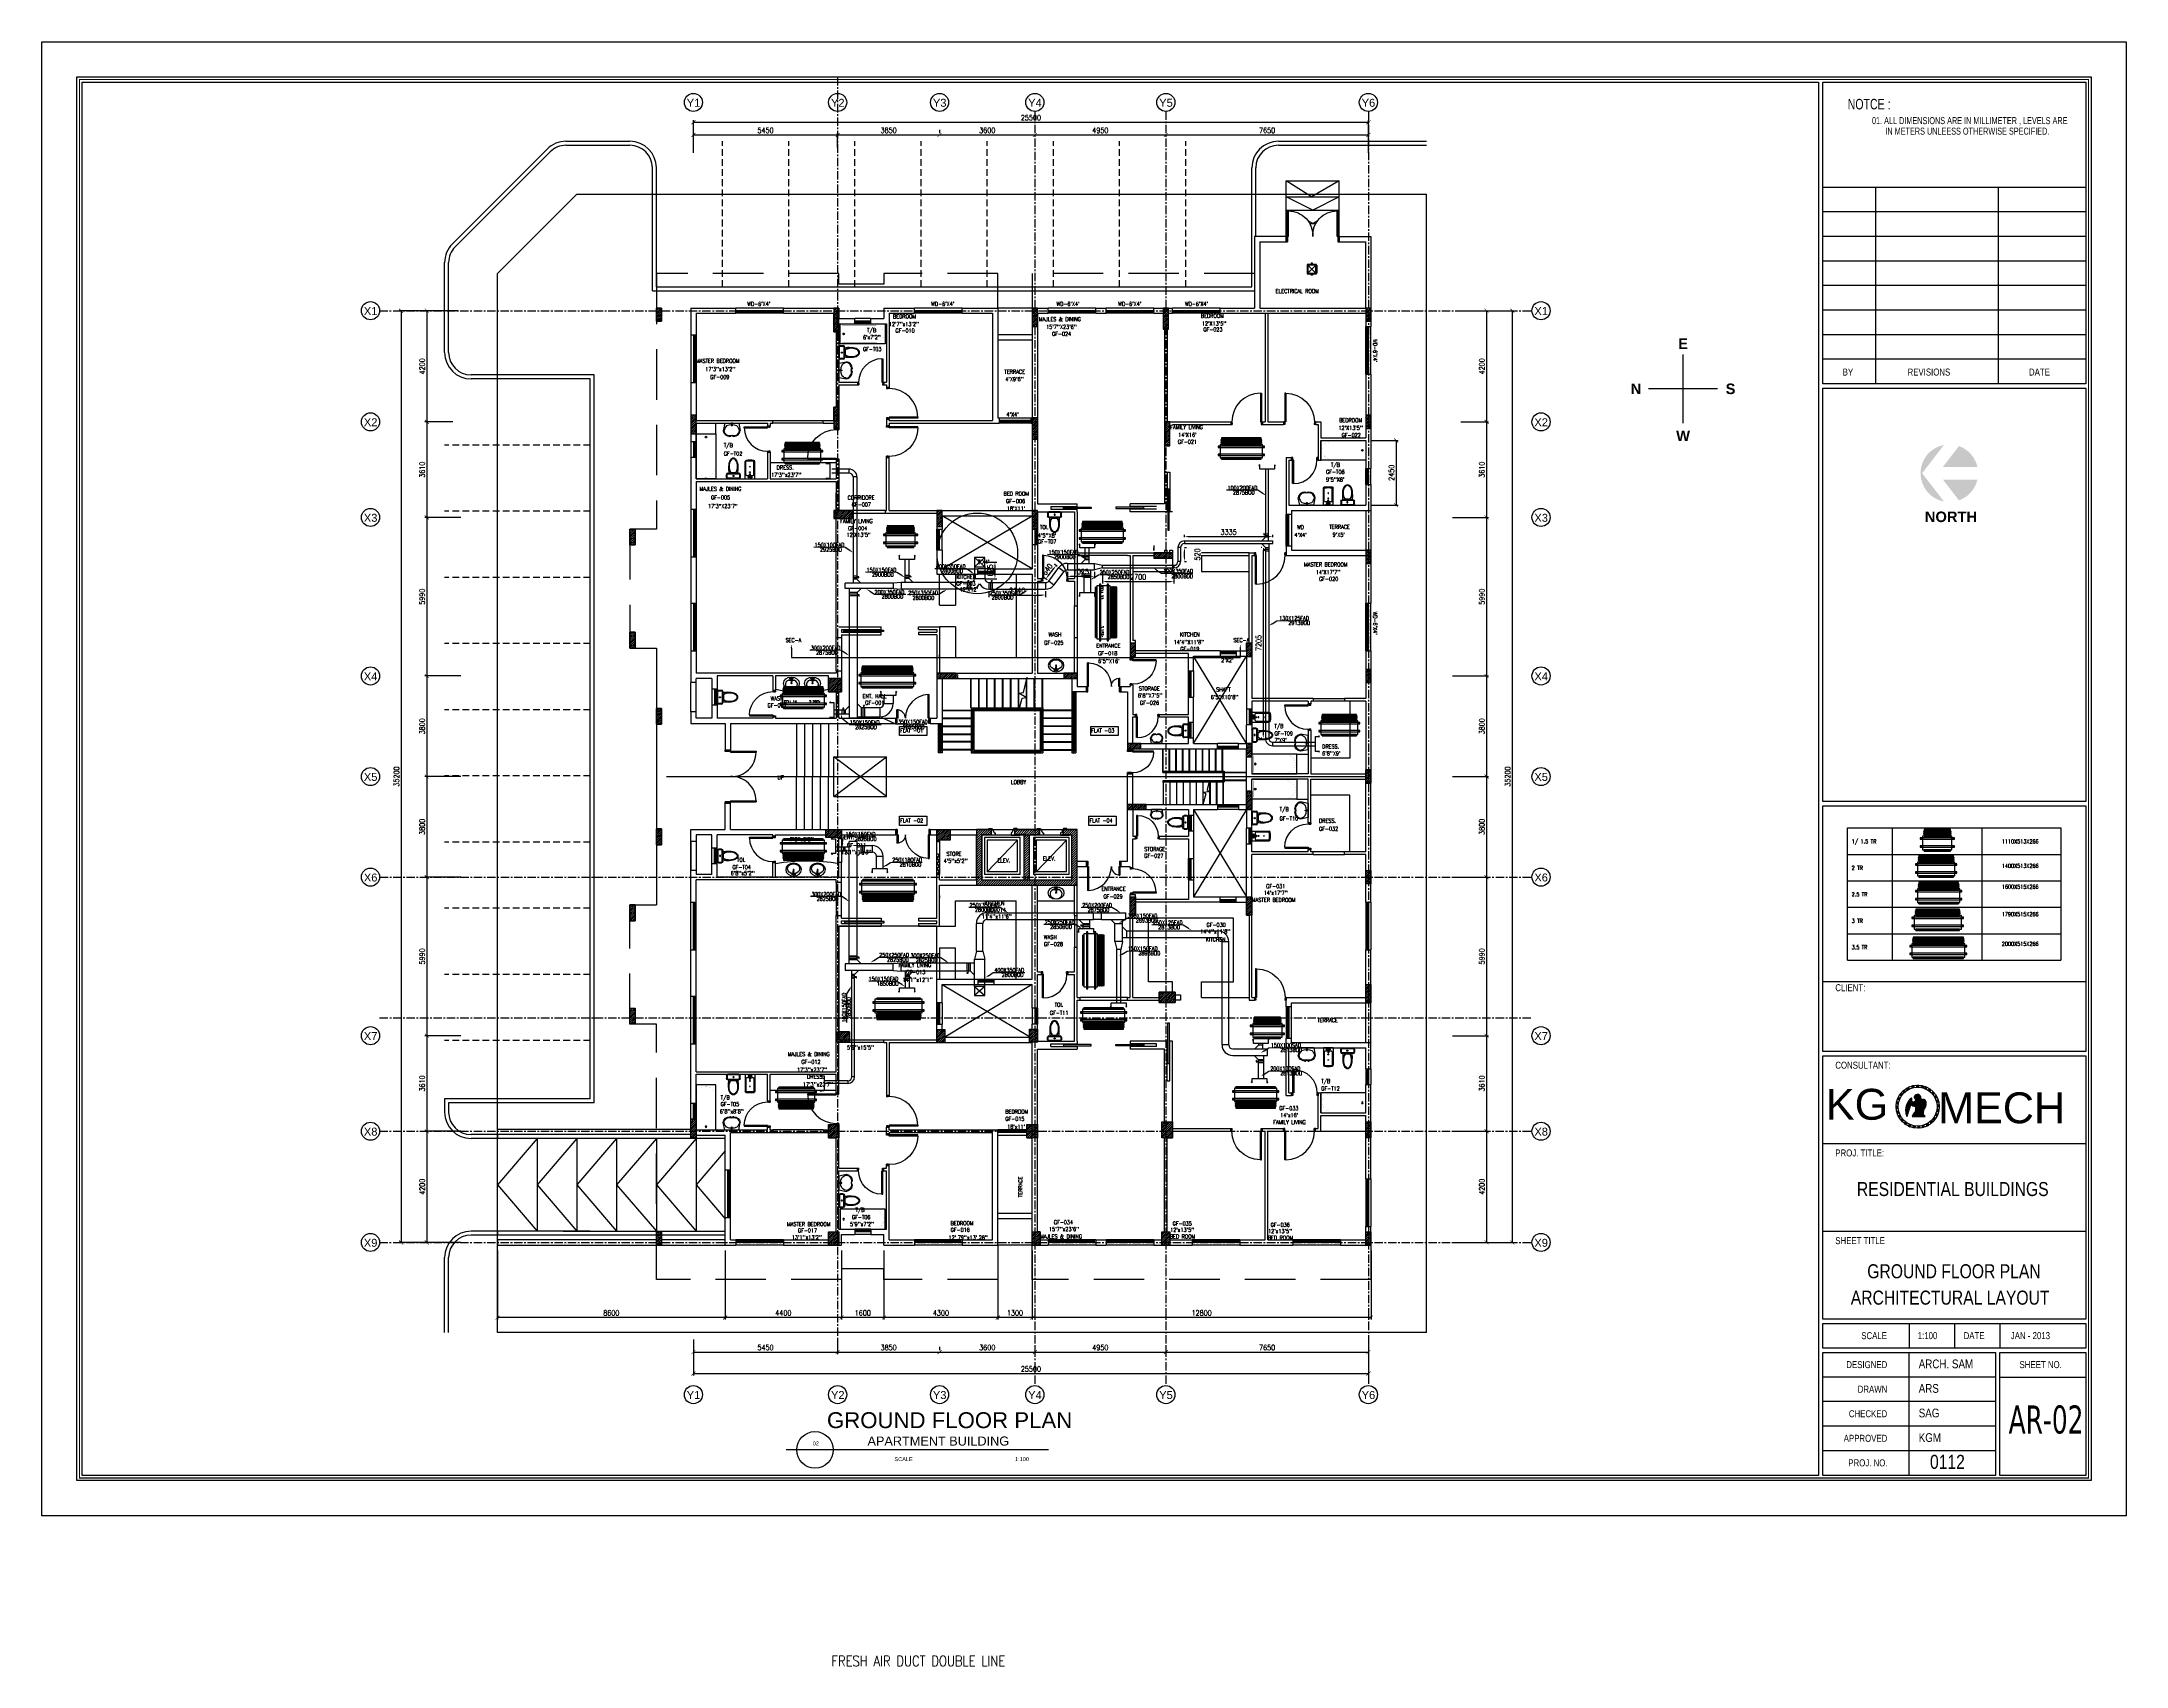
# Model space of a CAD drawing. Header units: millimetres. Extents: x -1288794 to 2153086, y -2701644 to -1428868.
# Drawn here: x 1356334 to 1435092, y -1525183 to -1463806 of the extents above; entities that cross this region are included whole.
import ezdxf
from ezdxf.enums import TextEntityAlignment as Align

# ---------------------------------------------------------------- set-up
doc = ezdxf.new("R2010")
doc.units = ezdxf.units.MM
doc.header["$LTSCALE"] = 100
doc.header["$PDMODE"] = 34
for name, pattern in [('CENTER', [50.8, 31.75, -6.35, 6.35, -6.35]), ('DASHED', [19.05, 12.7, -6.35]), ('DASHED2', [9.525, 6.35, -3.175]), ('HIDDEN', [9.525, 6.35, -3.175])]:
    doc.linetypes.add(name, pattern=pattern)
for name, color, linetype in [('A-ANNO-DIMS', 1, 'Continuous'), ('A-ANNO-SYMB', 33, 'Continuous'), ('A-ANNO-TEXT', 8, 'Continuous'), ('A-AREA', 8, 'CENTER'), ('A-CAR', 8, 'Continuous'), ('A-DOOR', 4, 'Continuous'), ('A-FLOR-OVHD', 4, 'DASHED2'), ('A-FLOR-PFIX', 8, 'Continuous'), ('A-FLOR-SPCL', 8, 'Continuous'), ('A-FLOR-STRS', 8, 'Continuous'), ('A-GLAZ', 5, 'Continuous'), ('A-GRID', 253, 'CENTER'), ('A-WALL-FULL', 8, 'Continuous'), ('AC- VD', 5, 'Continuous'), ('AC-CHS', 30, 'Continuous'), ('AC-FAD', 6, 'Continuous'), ('AC-FAD TEXT', 6, 'Continuous'), ('AC-HLTEXT', 100, 'Continuous'), ('AC-SAD TEXT', 3, 'Continuous'), ('DAIMENTION', 32, 'Continuous'), ('FCU-AC', 160, 'Continuous'), ('HATCH', 251, 'Continuous'), ('L-WALK', 8, 'Continuous'), ('L1-E014-C22-VAC (08-08-2010)$0$ETA-AC-DAMPER', 4, 'Continuous'), ('LINE', 1, 'Continuous'), ('LOGO LINE', 7, 'Continuous'), ('LOGO1LINE', 7, 'Continuous'), ('LOGOHATCH02', 8, 'Continuous'), ('RET', 1, 'Continuous'), ('S-COL- HACT.', 9, 'Continuous'), ('S-COL.', 8, 'Continuous'), ('sduct', 5, 'Continuous'), ('SUPPORT', 30, 'Continuous'), ('TEXT', 4, 'Continuous'), ('TEXTO', 140, 'Continuous')]:
    doc.layers.add(name, color=color, linetype=linetype)
doc.styles.add('ISTILO', font='sanss___.ttf', dxfattribs={"width": 0.8, "height": 400})
doc.styles.add('MKL', font='swisse.ttf')
doc.styles.add('ROMAND', font='romand')
doc.styles.add('ROMANS', font='romans.shx', dxfattribs={"width": 0.8})
doc.styles.add('SANSSERIF', font='sas_____.pfb')
doc.styles.add('SANSSERIFBOLD', font='sasb____.pfb')
doc.styles.add('SIMPLEX', font='simplex.shx', dxfattribs={"width": 0.8})
doc.styles.add('STYLUS BT', font='stylu.ttf', dxfattribs={"width": 0.5})
doc.styles.add('TAHOMA', font='tahoma.ttf', dxfattribs={"width": 0.7})
doc.dimstyles.new('100 of DIM2', dxfattribs={"dimscale": 0, "dimtxt": 200, "dimasz": 150, "dimexe": 75, "dimexo": 200, "dimgap": 75, "dimtad": 1, "dimdec": 0, "dimrnd": 5, "dimzin": 0, "dimdsep": 46, "dimtxsty": 'ROMANS', "dimblk": 'ARCHTICK', "dimcen": 100, "dimclrd": 94, "dimclre": 94, "dimclrt": 2, "dimadec": 0, "dimazin": 0, "dimtfac": 1, "dimtdec": 0, "dimtofl": 0, "dimtmove": 2, "dimatfit": 3, "dimldrblk": 'OPEN90', "dimfxl": 75, "dimtolj": 1, "dimtzin": 0, "dimarcsym": 0})
pattern_1 = [(45, (2502910.96, -1109556.65), (-44.1941738, 44.1941738), [])]
pattern_2 = [(45, (2502910.96, -1109556.65), (-35.355339, 35.355339), [])]
pattern_3 = [(45, (1623450.965, -1509993.415), (-35.355339, 35.355339), [])]

# ---------------------------------------------------------------- blocks, each defined once
blk = doc.blocks.new('D-120-R1')
for p, q in [((-80, 1180), (-40, 1180)), ((-80, 1180), (-80, 100)), ((-40, 1180), (-40, 55)), ((-1200, 100), (-1160, 100)), ((-1200, 100), (-1200, 0)), ((-1160, 100), (-1160, 55)), ((-1160, 55), (-1150, 55)), ((-1150, 55), (-1150, 0)), ((-80, 100), (0, 100)), ((-50, 55), (-40, 55)), ((-50, 55), (-50, 0)), ((-50, 0), (0, 0)), ((0, 100), (0, 0)), ((-1200, 0), (-1150, 0))]:
    blk.add_line(p, q)
at = {"linetype": 'Continuous'}
blk.add_arc((-80, 100), 1080, 90, 180, dxfattribs=at)
blk = doc.blocks.new('W-180')
for p, q in [((1800, 100), (0, 100)), ((1800, 0), (0, 0)), ((40, 0), (40, 100)), ((1760, 100), (1760, 0))]:
    blk.add_line(p, q)
at = {"linetype": 'Continuous'}
for p, q in [((1760, 53), (40, 53)), ((1760, 47), (40, 47))]:
    blk.add_line(p, q, dxfattribs=at)
blk = doc.blocks.new('D-200-DOUBLE')
for p, q in [((40, 200), (40, 1170)), ((40, 1170), (80, 1170)), ((80, 200), (80, 1170)), ((1920, 200), (1920, 1170)), ((1920, 1170), (1960, 1170)), ((1960, 200), (1960, 1170)), ((80, 200), (0, 200)), ((0, 200), (0, 0)), ((50, 0), (0, 0)), ((40, 200), (40, 148)), ((40, 148), (50, 148)), ((50, 148), (50, 0)), ((1920, 200), (1960, 200)), ((1950, 148), (1950, 0)), ((1960, 148), (1950, 148)), ((2000, 0), (1950, 0)), ((2000, 200), (1960, 200)), ((1960, 200), (1960, 148)), ((2000, 200), (2000, 0))]:
    blk.add_line(p, q)
at = {"linetype": 'Continuous'}
for centre, start, end in [((73, 242), 357.43139, 89.5378), ((1927, 242), 90.4622, 182.56861)]:
    blk.add_arc(centre, 928, start, end, dxfattribs=at)
blk = doc.blocks.new('D-100-R1')
for p, q in [((-80, 980), (-80, 100)), ((-80, 980), (-40, 980)), ((-40, 980), (-40, 55)), ((-1000, 100), (-1000, 0)), ((-1000, 100), (-960, 100)), ((-960, 100), (-960, 55)), ((-960, 55), (-950, 55)), ((-950, 55), (-950, 0)), ((-80, 100), (0, 100)), ((-50, 55), (-50, 0)), ((-50, 55), (-40, 55)), ((-50, 0), (0, 0)), ((0, 100), (0, 0)), ((-1000, 0), (-950, 0))]:
    blk.add_line(p, q)
at = {"linetype": 'Continuous'}
blk.add_arc((-80, 100), 880, 90, 180, dxfattribs=at)
blk = doc.blocks.new('WC-1')
for p, q in [((-210, 0), (210, 0)), ((-260, -160), (-260, -50)), ((-235, -160), (-235, -50)), ((-210, -25), (210, -25)), ((210, -185), (-210, -185)), ((210, -210), (-210, -210)), ((91, -223), (-91, -223)), ((86, -235), (-86, -235)), ((235, -50), (235, -160)), ((260, -50), (260, -160))]:
    blk.add_line(p, q)
for radius in [22.1, 17.1]:
    blk.add_circle((-6, -107), radius)
for centre, radius, start, end in [((-210, -50), 50, 90, 180), ((-210, -160), 50, 180, 270), ((-210, -50), 25, 90, 180), ((-210, -160), 25, 180, 270), ((722, -383), 904, 168.95288, 184.06317), ((352, -470), 532, 177.55413, 180), ((352, -470), 532, 180, 193.52342), ((352, -470), 520, 166.47658, 180), ((352, -470), 520, 180, 193.52342), ((178, -512), 353, 193.52342, 210.14139), ((352, -470), 507, 166.47658, 180), ((352, -470), 507, 180, 193.52342), ((178, -428), 341, 149.85861, 166.47658), ((178, -512), 341, 193.52342, 210.14139), ((178, -428), 328, 149.85861, 166.47658), ((178, -512), 328, 193.52342, 210.14139), ((69, -575), 226, 210.14139, 234.49716), ((69, -365), 214, 138.41516, 149.85861), ((69, -575), 214, 210.14139, 234.49716), ((69, -365), 201, 139.99435, 149.85861), ((69, -575), 201, 210.14139, 234.49716), ((0, -672), 108, 234.49716, 270), ((0, -672), 95.9, 234.49716, 270), ((0, -672), 83.4, 234.49716, 270), ((0, -672), 83.4, 270, 305.50284), ((0, -672), 95.9, 270, 305.50284), ((0, -672), 108, 270, 305.50284), ((-69, -575), 201, 305.50284, 329.85861), ((-69, -575), 214, 305.50284, 329.85861), ((-69, -575), 226, 305.50284, 329.85861), ((-69, -365), 201, 30.14139, 40.00565), ((-69, -365), 214, 30.14139, 41.58484), ((-178, -428), 328, 13.52342, 30.14139), ((-178, -512), 328, 329.85861, 346.47658), ((-178, -428), 341, 13.52342, 30.14139), ((-178, -512), 341, 329.85861, 346.47658), ((-178, -512), 353, 329.85861, 346.47658), ((-352, -470), 507, 360, 13.52342), ((-352, -470), 507, 346.47658, 360), ((-352, -470), 520, 360, 13.52342), ((-352, -470), 520, 346.47658, 360), ((-352, -470), 532, 346.47658, 360), ((-352, -470), 532, 360, 2.44587), ((210, -50), 50, 360, 90), ((210, -50), 25, 360, 90), ((210, -160), 25, 270, 360), ((210, -160), 50, 270, 360)]:
    blk.add_arc(centre, radius, start, end)
at = {"linetype": 'Continuous', "ltscale": 50}
blk.add_arc((-722, -383), 904, 355.93683, 11.04712, dxfattribs=at)
blk = doc.blocks.new('W-60')
for p, q in [((600, 100), (0, 100)), ((600, 0), (0, 0)), ((40, 0), (40, 100)), ((560, 100), (560, 0))]:
    blk.add_line(p, q)
at = {"linetype": 'Continuous'}
for p, q in [((560, 53), (40, 53)), ((560, 47), (40, 47))]:
    blk.add_line(p, q, dxfattribs=at)
blk = doc.blocks.new('BIDET-1')
for p, q in [((175, 0), (-175, 0)), ((-185, -10), (-185, -649)), ((-150, -155), (-150, -649)), ((-15, -125), (-120, -125)), ((-39, -59), (-69, -59)), ((-54, -44), (-54, -74)), ((-15, -54), (-15, -174)), ((12, -250), (-12, -250)), ((-9, -259), (9, -241)), ((-9, -241), (9, -259)), ((0, -238), (0, -262)), ((15, -54), (15, -174)), ((120, -125), (15, -125)), ((39, -59), (69, -59)), ((54, -44), (54, -74)), ((150, -155), (150, -649)), ((185, -10), (185, -649))]:
    blk.add_line(p, q)
for centre, radius in [((-54, -59), 25), ((-54, -59), 20), ((-54, -59), 15.2), ((-54, -59), 10.2), ((0, -250), 17.5), ((0, -250), 12.5), ((0, -457), 12.5), ((0, -457), 10), ((54, -59), 20), ((54, -59), 15.2), ((54, -59), 10.2)]:
    blk.add_circle(centre, radius)
for centre, radius, start, end in [((-175, -10), 10, 90, 180), ((175, -10), 10, 0, 90), ((-140, -649), 45, 180, 265.20622), ((-120, -155), 30, 90, 180), ((-140, -649), 10, 180, 265.20622), ((0, 1020), 1720, 265.20622, 274.79378), ((0, 1020), 1685, 265.20622, 274.79378), ((0, -54), 20, 318.59038, 221.40962), ((0, -54), 15, 0, 180), ((0, -174), 15, 180, 0), ((120, -155), 30, 0, 90), ((140, -649), 10, 274.79378, 0), ((140, -649), 45, 274.79378, 0)]:
    blk.add_arc(centre, radius, start, end)
blk = doc.blocks.new('LAV-4')
for p, q in [((-266, 0), (-322, -283)), ((-266, 0), (268, 0)), ((268, 0), (324, -280)), ((-48, -500), (-75, -500)), ((75, -500), (50, -500))]:
    blk.add_line(p, q)
for points in [[(-25, 0), (-25, -18), (25, -18), (25, 0)], [(-9, -20), (-9, -57), (8, -57), (8, -20)]]:
    blk.add_lwpolyline(points, close=True)
blk.add_circle((0, -91), 15.4)
for centre, radius, start, end in [((-75, -250), 250, 187.67842, 270), ((74, -366), 375, 135.33332, 167.14321), ((-75, -250), 220, 188.58141, 289.95234), ((0, -539), 477, 66.12608, 113.87396), ((1, -527), 55.9, 28.78265, 151.21735), ((75, -250), 220, 250.0878, 350.85148), ((50, -499), 0, 238.18833, 0), ((75, -250), 250, 270, 353.01209), ((-74, -366), 375, 12.51988, 44.66672)]:
    blk.add_arc(centre, radius, start, end)
blk = doc.blocks.new('BT-2')
blk.add_lwpolyline([(0, 750), (1700, 750), (1700, 0), (0, 0)], close=True)
at = {"const_width": 2}
blk.add_lwpolyline([(60, 690), (1340, 690, -0.414214), (1640, 390), (1640, 360, -0.414214), (1340, 60), (60, 60)], format="xyb", close=True, dxfattribs=at)
blk.add_circle((125, 375), 31.9)
blk = doc.blocks.new('W-80')
for p, q in [((800, 100), (0, 100)), ((800, 0), (0, 0)), ((40, 0), (40, 100)), ((760, 100), (760, 0))]:
    blk.add_line(p, q)
at = {"linetype": 'Continuous'}
for p, q in [((760, 53), (40, 53)), ((760, 47), (40, 47))]:
    blk.add_line(p, q, dxfattribs=at)
blk = doc.blocks.new('D-130-R')
for p, q in [((1220, 200), (1220, 1100)), ((1220, 1100), (1260, 1100)), ((1260, 200), (1260, 1100)), ((0, 0), (0, 200)), ((80, 200), (0, 200)), ((50, 0), (0, 0)), ((80, 520), (40, 520)), ((40, 200), (40, 520)), ((40, 150), (40, 200)), ((50, 150), (40, 150)), ((50, 0), (50, 150)), ((80, 200), (80, 520)), ((1300, 200), (1220, 200)), ((1260, 150), (1250, 150)), ((1250, 0), (1250, 150)), ((1300, 0), (1250, 0)), ((1260, 150), (1260, 200)), ((1300, 0), (1300, 200))]:
    blk.add_line(p, q)
for centre, radius, start, end in [((1260, 200), 900, 92.54732, 180), ((40, 200), 320, 0, 82.81924)]:
    blk.add_arc(centre, radius, start, end)
blk = doc.blocks.new('W-120')
for p, q in [((1200, 100), (0, 100)), ((1200, 0), (0, 0)), ((40, 0), (40, 100)), ((1160, 100), (1160, 0))]:
    blk.add_line(p, q)
at = {"linetype": 'Continuous'}
for p, q in [((1160, 53), (40, 53)), ((1160, 47), (40, 47))]:
    blk.add_line(p, q, dxfattribs=at)
blk = doc.blocks.new('D-90-R1')
for p, q in [((-80, 880), (-40, 880)), ((-80, 880), (-80, 100)), ((-40, 880), (-40, 55)), ((-900, 100), (-860, 100)), ((-900, 100), (-900, 0)), ((-860, 100), (-860, 55)), ((-860, 55), (-850, 55)), ((-850, 55), (-850, 0)), ((-80, 100), (0, 100)), ((-50, 55), (-40, 55)), ((-50, 55), (-50, 0)), ((-50, 0), (0, 0)), ((0, 100), (0, 0)), ((-900, 0), (-850, 0))]:
    blk.add_line(p, q)
at = {"linetype": 'Continuous'}
blk.add_arc((-80, 100), 780, 90, 180, dxfattribs=at)
blk = doc.blocks.new('W-100')
for p, q in [((1000, 100), (0, 100)), ((1000, 0), (0, 0)), ((40, 0), (40, 100)), ((960, 100), (960, 0))]:
    blk.add_line(p, q)
at = {"linetype": 'Continuous'}
for p, q in [((960, 53), (40, 53)), ((960, 47), (40, 47))]:
    blk.add_line(p, q, dxfattribs=at)
blk = doc.blocks.new('D-90-R')
for p, q in [((-80, 980), (-40, 980)), ((-80, 980), (-80, 200)), ((-40, 980), (-40, 155)), ((-900, 200), (-860, 200)), ((-900, 200), (-900, 0)), ((-860, 200), (-860, 155)), ((-860, 155), (-850, 155)), ((-850, 155), (-850, 0)), ((-80, 200), (0, 200)), ((-50, 155), (-40, 155)), ((-50, 155), (-50, 0)), ((-50, 0), (0, 0)), ((0, 200), (0, 0)), ((-900, 0), (-850, 0))]:
    blk.add_line(p, q)
at = {"linetype": 'Continuous'}
blk.add_arc((-80, 200), 780, 90, 180, dxfattribs=at)
blk = doc.blocks.new('LAV-2')
for p, q in [((-102, 330), (-23, 330)), ((-21, 393), (-55, 399)), ((-21, 369), (-55, 363)), ((-24, 385), (-49, 381)), ((-24, 377), (-49, 381)), ((-25, 381), (-13, 258)), ((-19, 381), (17, 381)), ((-1, 363), (-1, 399)), ((23, 381), (11, 257)), ((53, 399), (20, 393)), ((53, 363), (20, 369)), ((21, 329), (101, 329)), ((47, 381), (23, 385)), ((47, 381), (23, 376))]:
    blk.add_line(p, q)
for centre, radius in [((-1, 381), 24), ((-1, 381), 18), ((-1, 209), 18), ((-1, 209), 13.2)]:
    blk.add_circle(centre, radius)
blk.add_arc((-1, 257), 12, 179.80529, 359.80529)
for centre, major_axis, ratio in [((-1, 202), (-300, 1), 0.8), ((53, 381), (0.1, 18), 0.333333)]:
    blk.add_ellipse(centre, major_axis=major_axis, ratio=ratio)
blk.add_ellipse((-1, 166), major_axis=(-228, 1), ratio=0.8, start_param=5.174, end_param=10.533963)
at = {"extrusion": (0, 0, -1)}
blk.add_ellipse((-55, 381), major_axis=(0.1, 18), ratio=0.333333, dxfattribs=at)
for points, knots in [([(-55, 365), (-55, 366), (-55, 366), (-55, 366), (-55, 366), (-56, 367), (-56, 368), (-57, 370), (-57, 371), (-58, 374), (-58, 375), (-58, 379), (-58, 381), (-58, 386), (-58, 388), (-57, 392), (-57, 393), (-56, 394), (-56, 395), (-55, 396), (-55, 396), (-55, 396), (-55, 397), (-55, 397)], [3.378318, 3.378318, 3.378318, 3.378318, 3.519844, 3.519844, 3.66137, 3.66137, 3.925951, 3.925951, 4.190531, 4.190531, 4.455112, 4.455112, 4.86737, 4.86737, 5.279628, 5.279628, 5.565785, 5.565785, 5.785568, 5.785568, 5.957, 5.957, 6.04646, 6.04646, 6.04646, 6.04646]), ([(-55, 397), (-55, 397), (-54, 396), (-54, 396), (-54, 396), (-53, 395), (-53, 394), (-52, 392), (-52, 391), (-52, 388), (-51, 387), (-51, 383), (-51, 381), (-51, 376), (-52, 374), (-52, 370), (-53, 369), (-53, 368), (-54, 367), (-54, 366), (-54, 366), (-55, 366), (-55, 365), (-55, 365)], [0.236726, 0.236726, 0.236726, 0.236726, 0.378252, 0.378252, 0.519778, 0.519778, 0.784358, 0.784358, 1.048939, 1.048939, 1.313519, 1.313519, 1.725777, 1.725777, 2.138035, 2.138035, 2.424192, 2.424192, 2.643976, 2.643976, 2.815407, 2.815407, 2.904867, 2.904867, 2.904867, 2.904867]), ([(53, 396), (53, 396), (53, 396), (53, 396), (53, 395), (52, 394), (52, 394), (51, 392), (51, 390), (50, 388), (50, 386), (50, 383), (50, 380), (50, 376), (50, 373), (51, 370), (51, 369), (52, 367), (52, 367), (53, 366), (53, 365), (53, 365), (53, 365), (53, 365)], [0.236726, 0.236726, 0.236726, 0.236726, 0.378252, 0.378252, 0.519778, 0.519778, 0.784358, 0.784358, 1.048939, 1.048939, 1.313519, 1.313519, 1.725777, 1.725777, 2.138035, 2.138035, 2.424192, 2.424192, 2.643976, 2.643976, 2.815407, 2.815407, 2.904867, 2.904867, 2.904867, 2.904867]), ([(53, 365), (53, 365), (53, 365), (54, 366), (54, 366), (55, 367), (55, 368), (56, 370), (56, 371), (56, 373), (57, 375), (57, 379), (57, 381), (57, 386), (56, 388), (56, 391), (55, 392), (55, 394), (54, 395), (54, 396), (54, 396), (54, 396), (53, 396), (53, 396)], [3.378318, 3.378318, 3.378318, 3.378318, 3.519844, 3.519844, 3.66137, 3.66137, 3.925951, 3.925951, 4.190531, 4.190531, 4.455112, 4.455112, 4.86737, 4.86737, 5.279628, 5.279628, 5.565785, 5.565785, 5.785568, 5.785568, 5.957, 5.957, 6.04646, 6.04646, 6.04646, 6.04646])]:
    blk.add_open_spline(points, degree=3, knots=knots)
blk = doc.blocks.new('_ArchTick')
at = {"color": 0, "linetype": 'ByBlock', "const_width": 0.15}
blk.add_lwpolyline([(-0.5, -0.5), (0.5, 0.5)], dxfattribs=at)
blk = doc.blocks.new('*D560')
at = {"layer": 'A-ANNO-DIMS', "color": 94, "lineweight": -2, "ltscale": 3, "transparency": 16777216}
for p, q in [((1390256, -1467131), (1390256, -1467256)), ((1393856, -1467131), (1393856, -1467256)), ((1390256, -1467331), (1393856, -1467331))]:
    blk.add_line(p, q, dxfattribs=at)
at = {"layer": 'Defpoints', "color": 0, "ltscale": 3, "transparency": 16777216}
for p in [(1390256, -1467331), (1393856, -1467331), (1393856, -1467331)]:
    blk.add_point(p, dxfattribs=at)
at = {"layer": 'A-ANNO-DIMS', "color": 94, "lineweight": -2, "ltscale": 3, "transparency": 16777216, "xscale": 150, "yscale": 150, "zscale": 150, "rotation": 180}
blk.add_blockref('_ArchTick', (1390256, -1467331), dxfattribs=at)
at = {"layer": 'A-ANNO-DIMS', "color": 94, "lineweight": -2, "ltscale": 3, "transparency": 16777216, "xscale": 150, "yscale": 150, "zscale": 150}
blk.add_blockref('_ArchTick', (1393856, -1467331), dxfattribs=at)
at = {"layer": 'A-ANNO-DIMS', "color": 2, "ltscale": 3, "transparency": 16777216, "insert": (1392056, -1467156), "char_height": 200, "attachment_point": 5, "style": 'ROMANS'}
blk.add_mtext('\\A1;3600', dxfattribs=at)
blk = doc.blocks.new('_Open90')
at = {"color": 0, "linetype": 'ByBlock', "lineweight": -2}
for p, q in [((0, 0), (-1, 0)), ((-0.5, 0.5), (0, 0)), ((0, 0), (-0.5, -0.5))]:
    blk.add_line(p, q, dxfattribs=at)
blk = doc.blocks.new('*D561')
at = {"layer": 'A-ANNO-DIMS', "color": 94, "lineweight": -2, "ltscale": 3, "transparency": 16777216}
for p, q in [((1398806, -1467131), (1398806, -1467256)), ((1406456, -1467131), (1406456, -1467256)), ((1398806, -1467331), (1406456, -1467331))]:
    blk.add_line(p, q, dxfattribs=at)
at = {"layer": 'Defpoints', "color": 0, "ltscale": 3, "transparency": 16777216}
for p in [(1398806, -1467331), (1406456, -1467331), (1406456, -1467331)]:
    blk.add_point(p, dxfattribs=at)
at = {"layer": 'A-ANNO-DIMS', "color": 94, "lineweight": -2, "ltscale": 3, "transparency": 16777216, "xscale": 150, "yscale": 150, "zscale": 150, "rotation": 180}
blk.add_blockref('_ArchTick', (1398806, -1467331), dxfattribs=at)
at = {"layer": 'A-ANNO-DIMS', "color": 94, "lineweight": -2, "ltscale": 3, "transparency": 16777216, "xscale": 150, "yscale": 150, "zscale": 150}
blk.add_blockref('_ArchTick', (1406456, -1467331), dxfattribs=at)
at = {"layer": 'A-ANNO-DIMS', "color": 2, "ltscale": 3, "transparency": 16777216, "insert": (1402631, -1467156), "char_height": 200, "attachment_point": 5, "style": 'ROMANS'}
blk.add_mtext('\\A1;7650', dxfattribs=at)
blk = doc.blocks.new('*D526')
at = {"layer": 'A-ANNO-DIMS', "color": 94, "lineweight": -2, "ltscale": 3, "transparency": 16777216}
for p, q in [((1380956, -1467807), (1380956, -1467256)), ((1386406, -1467807), (1386406, -1467256)), ((1380956, -1467331), (1386406, -1467331))]:
    blk.add_line(p, q, dxfattribs=at)
at = {"layer": 'Defpoints', "color": 0, "ltscale": 3, "transparency": 16777216}
for p in [(1380956, -1468007), (1386406, -1467331), (1386406, -1468007)]:
    blk.add_point(p, dxfattribs=at)
at = {"layer": 'A-ANNO-DIMS', "color": 94, "lineweight": -2, "ltscale": 3, "transparency": 16777216, "xscale": 150, "yscale": 150, "zscale": 150, "rotation": 180}
blk.add_blockref('_ArchTick', (1380956, -1467331), dxfattribs=at)
at = {"layer": 'A-ANNO-DIMS', "color": 94, "lineweight": -2, "ltscale": 3, "transparency": 16777216, "xscale": 150, "yscale": 150, "zscale": 150}
blk.add_blockref('_ArchTick', (1386406, -1467331), dxfattribs=at)
at = {"layer": 'A-ANNO-DIMS', "color": 2, "ltscale": 3, "transparency": 16777216, "insert": (1383681, -1467156), "char_height": 200, "attachment_point": 5, "style": 'ROMANS'}
blk.add_mtext('\\A1;5450', dxfattribs=at)
blk = doc.blocks.new('*D527')
at = {"layer": 'A-ANNO-DIMS', "color": 94, "lineweight": -2, "ltscale": 3, "transparency": 16777216}
for p, q in [((1386406, -1467807), (1386406, -1467256)), ((1390256, -1467131), (1390256, -1467256)), ((1386406, -1467331), (1390256, -1467331))]:
    blk.add_line(p, q, dxfattribs=at)
at = {"layer": 'Defpoints', "color": 0, "ltscale": 3, "transparency": 16777216}
for p in [(1386406, -1468007), (1390256, -1467331), (1390256, -1467331)]:
    blk.add_point(p, dxfattribs=at)
at = {"layer": 'A-ANNO-DIMS', "color": 94, "lineweight": -2, "ltscale": 3, "transparency": 16777216, "xscale": 150, "yscale": 150, "zscale": 150, "rotation": 180}
blk.add_blockref('_ArchTick', (1386406, -1467331), dxfattribs=at)
at = {"layer": 'A-ANNO-DIMS', "color": 94, "lineweight": -2, "ltscale": 3, "transparency": 16777216, "xscale": 150, "yscale": 150, "zscale": 150}
blk.add_blockref('_ArchTick', (1390256, -1467331), dxfattribs=at)
at = {"layer": 'A-ANNO-DIMS', "color": 2, "ltscale": 3, "transparency": 16777216, "insert": (1388331, -1467156), "char_height": 200, "attachment_point": 5, "style": 'ROMANS'}
blk.add_mtext('\\A1;3850', dxfattribs=at)
blk = doc.blocks.new('*D528')
at = {"layer": 'A-ANNO-DIMS', "color": 94, "lineweight": -2, "ltscale": 3, "transparency": 16777216}
for p, q in [((1393856, -1467131), (1393856, -1467256)), ((1398806, -1467131), (1398806, -1467256)), ((1393856, -1467331), (1398806, -1467331))]:
    blk.add_line(p, q, dxfattribs=at)
at = {"layer": 'Defpoints', "color": 0, "ltscale": 3, "transparency": 16777216}
for p in [(1393856, -1467331), (1398806, -1467331), (1398806, -1467331)]:
    blk.add_point(p, dxfattribs=at)
at = {"layer": 'A-ANNO-DIMS', "color": 94, "lineweight": -2, "ltscale": 3, "transparency": 16777216, "xscale": 150, "yscale": 150, "zscale": 150, "rotation": 180}
blk.add_blockref('_ArchTick', (1393856, -1467331), dxfattribs=at)
at = {"layer": 'A-ANNO-DIMS', "color": 94, "lineweight": -2, "ltscale": 3, "transparency": 16777216, "xscale": 150, "yscale": 150, "zscale": 150}
blk.add_blockref('_ArchTick', (1398806, -1467331), dxfattribs=at)
at = {"layer": 'A-ANNO-DIMS', "color": 2, "ltscale": 3, "transparency": 16777216, "insert": (1396331, -1467156), "char_height": 200, "attachment_point": 5, "style": 'ROMANS'}
blk.add_mtext('\\A1;4950', dxfattribs=at)
blk = doc.blocks.new('*D529')
at = {"layer": 'A-ANNO-DIMS', "color": 94, "lineweight": -2, "ltscale": 3, "transparency": 16777216}
for p, q in [((1380956, -1468002), (1380956, -1466776)), ((1380956, -1466851), (1406456, -1466851)), ((1406456, -1468002), (1406456, -1466776))]:
    blk.add_line(p, q, dxfattribs=at)
at = {"layer": 'Defpoints', "color": 0, "ltscale": 3, "transparency": 16777216}
for p in [(1406456, -1466851), (1380956, -1468202), (1406456, -1468202)]:
    blk.add_point(p, dxfattribs=at)
at = {"layer": 'A-ANNO-DIMS', "color": 94, "lineweight": -2, "ltscale": 3, "transparency": 16777216, "xscale": 150, "yscale": 150, "zscale": 150, "rotation": 180}
blk.add_blockref('_ArchTick', (1380956, -1466851), dxfattribs=at)
at = {"layer": 'A-ANNO-DIMS', "color": 94, "lineweight": -2, "ltscale": 3, "transparency": 16777216, "xscale": 150, "yscale": 150, "zscale": 150}
blk.add_blockref('_ArchTick', (1406456, -1466851), dxfattribs=at)
at = {"layer": 'A-ANNO-DIMS', "color": 2, "ltscale": 3, "transparency": 16777216, "insert": (1393706, -1466676), "char_height": 200, "attachment_point": 5, "style": 'ROMANS'}
blk.add_mtext('\\A1;25500', dxfattribs=at)
blk = doc.blocks.new('*D530')
at = {"layer": 'A-ANNO-DIMS', "color": 94, "lineweight": -2, "ltscale": 3, "transparency": 16777216}
for p, q in [((1409739, -1473969), (1411969, -1473969)), ((1411894, -1473969), (1411894, -1509169)), ((1409739, -1509169), (1411969, -1509169))]:
    blk.add_line(p, q, dxfattribs=at)
at = {"layer": 'Defpoints', "color": 0, "ltscale": 3, "transparency": 16777216}
for p in [(1409539, -1473969), (1409539, -1509169), (1411894, -1509169)]:
    blk.add_point(p, dxfattribs=at)
at = {"layer": 'A-ANNO-DIMS', "color": 94, "lineweight": -2, "ltscale": 3, "transparency": 16777216, "xscale": 150, "yscale": 150, "zscale": 150}
for p, rotation in [((1411894, -1473969), 90), ((1411894, -1509169), 270)]:
    blk.add_blockref('_ArchTick', p, dxfattribs=dict(at, rotation=rotation))
at = {"layer": 'A-ANNO-DIMS', "color": 2, "ltscale": 3, "transparency": 16777216, "insert": (1411719, -1491569), "char_height": 200, "attachment_point": 5, "rotation": 90, "style": 'ROMANS'}
blk.add_mtext('\\A1;35200', dxfattribs=at)
blk = doc.blocks.new('*D531')
at = {"layer": 'A-ANNO-DIMS', "color": 94, "lineweight": -2, "ltscale": 3, "transparency": 16777216}
for p, q in [((1409944, -1473969), (1410996, -1473969)), ((1410921, -1473969), (1410921, -1478169)), ((1409944, -1478169), (1410996, -1478169))]:
    blk.add_line(p, q, dxfattribs=at)
at = {"layer": 'Defpoints', "color": 0, "ltscale": 3, "transparency": 16777216}
for p in [(1409744, -1473969), (1409744, -1478169), (1410921, -1478169)]:
    blk.add_point(p, dxfattribs=at)
at = {"layer": 'A-ANNO-DIMS', "color": 94, "lineweight": -2, "ltscale": 3, "transparency": 16777216, "xscale": 150, "yscale": 150, "zscale": 150}
for p, rotation in [((1410921, -1473969), 90), ((1410921, -1478169), 270)]:
    blk.add_blockref('_ArchTick', p, dxfattribs=dict(at, rotation=rotation))
at = {"layer": 'A-ANNO-DIMS', "color": 2, "ltscale": 3, "transparency": 16777216, "insert": (1410746, -1476069), "char_height": 200, "attachment_point": 5, "rotation": 90, "style": 'ROMANS'}
blk.add_mtext('\\A1;4200', dxfattribs=at)
blk = doc.blocks.new('*D532')
at = {"layer": 'A-ANNO-DIMS', "color": 94, "lineweight": -2, "ltscale": 3, "transparency": 16777216}
for p, q in [((1409944, -1478169), (1410996, -1478169)), ((1410921, -1478169), (1410921, -1481779)), ((1409630, -1481779), (1410996, -1481779))]:
    blk.add_line(p, q, dxfattribs=at)
at = {"layer": 'Defpoints', "color": 0, "ltscale": 3, "transparency": 16777216}
for p in [(1409744, -1478169), (1409430, -1481779), (1410921, -1481779)]:
    blk.add_point(p, dxfattribs=at)
at = {"layer": 'A-ANNO-DIMS', "color": 94, "lineweight": -2, "ltscale": 3, "transparency": 16777216, "xscale": 150, "yscale": 150, "zscale": 150}
for p, rotation in [((1410921, -1478169), 90), ((1410921, -1481779), 270)]:
    blk.add_blockref('_ArchTick', p, dxfattribs=dict(at, rotation=rotation))
at = {"layer": 'A-ANNO-DIMS', "color": 2, "ltscale": 3, "transparency": 16777216, "insert": (1410746, -1479974), "char_height": 200, "attachment_point": 5, "rotation": 90, "style": 'ROMANS'}
blk.add_mtext('\\A1;3610', dxfattribs=at)
blk = doc.blocks.new('*D533')
at = {"layer": 'A-ANNO-DIMS', "color": 94, "lineweight": -2, "ltscale": 3, "transparency": 16777216}
for p, q in [((1409630, -1481779), (1410996, -1481779)), ((1410921, -1481779), (1410921, -1487769)), ((1409630, -1487769), (1410996, -1487769))]:
    blk.add_line(p, q, dxfattribs=at)
at = {"layer": 'Defpoints', "color": 0, "ltscale": 3, "transparency": 16777216}
for p in [(1409430, -1481779), (1409430, -1487769), (1410921, -1487769)]:
    blk.add_point(p, dxfattribs=at)
at = {"layer": 'A-ANNO-DIMS', "color": 94, "lineweight": -2, "ltscale": 3, "transparency": 16777216, "xscale": 150, "yscale": 150, "zscale": 150}
for p, rotation in [((1410921, -1481779), 90), ((1410921, -1487769), 270)]:
    blk.add_blockref('_ArchTick', p, dxfattribs=dict(at, rotation=rotation))
at = {"layer": 'A-ANNO-DIMS', "color": 2, "ltscale": 3, "transparency": 16777216, "insert": (1410746, -1484774), "char_height": 200, "attachment_point": 5, "rotation": 90, "style": 'ROMANS'}
blk.add_mtext('\\A1;5990', dxfattribs=at)
blk = doc.blocks.new('*D534')
at = {"layer": 'A-ANNO-DIMS', "color": 94, "lineweight": -2, "ltscale": 3, "transparency": 16777216}
for p, q in [((1409630, -1487769), (1410996, -1487769)), ((1410921, -1487769), (1410921, -1491569)), ((1409630, -1491569), (1410996, -1491569))]:
    blk.add_line(p, q, dxfattribs=at)
at = {"layer": 'Defpoints', "color": 0, "ltscale": 3, "transparency": 16777216}
for p in [(1409430, -1487769), (1409430, -1491569), (1410921, -1491569)]:
    blk.add_point(p, dxfattribs=at)
at = {"layer": 'A-ANNO-DIMS', "color": 94, "lineweight": -2, "ltscale": 3, "transparency": 16777216, "xscale": 150, "yscale": 150, "zscale": 150}
for p, rotation in [((1410921, -1487769), 90), ((1410921, -1491569), 270)]:
    blk.add_blockref('_ArchTick', p, dxfattribs=dict(at, rotation=rotation))
at = {"layer": 'A-ANNO-DIMS', "color": 2, "ltscale": 3, "transparency": 16777216, "insert": (1410746, -1489669), "char_height": 200, "attachment_point": 5, "rotation": 90, "style": 'ROMANS'}
blk.add_mtext('\\A1;3800', dxfattribs=at)
blk = doc.blocks.new('*D535')
at = {"layer": 'A-ANNO-DIMS', "color": 94, "lineweight": -2, "ltscale": 3, "transparency": 16777216}
for p, q in [((1409630, -1491569), (1410996, -1491569)), ((1410921, -1491569), (1410921, -1495369)), ((1409630, -1495369), (1410996, -1495369))]:
    blk.add_line(p, q, dxfattribs=at)
at = {"layer": 'Defpoints', "color": 0, "ltscale": 3, "transparency": 16777216}
for p in [(1409430, -1491569), (1409430, -1495369), (1410921, -1495369)]:
    blk.add_point(p, dxfattribs=at)
at = {"layer": 'A-ANNO-DIMS', "color": 94, "lineweight": -2, "ltscale": 3, "transparency": 16777216, "xscale": 150, "yscale": 150, "zscale": 150}
for p, rotation in [((1410921, -1491569), 90), ((1410921, -1495369), 270)]:
    blk.add_blockref('_ArchTick', p, dxfattribs=dict(at, rotation=rotation))
at = {"layer": 'A-ANNO-DIMS', "color": 2, "ltscale": 3, "transparency": 16777216, "insert": (1410746, -1493469), "char_height": 200, "attachment_point": 5, "rotation": 90, "style": 'ROMANS'}
blk.add_mtext('\\A1;3800', dxfattribs=at)
blk = doc.blocks.new('*D536')
at = {"layer": 'A-ANNO-DIMS', "color": 94, "lineweight": -2, "ltscale": 3, "transparency": 16777216}
for p, q in [((1409630, -1495369), (1410996, -1495369)), ((1410921, -1495369), (1410921, -1501359)), ((1409630, -1501359), (1410996, -1501359))]:
    blk.add_line(p, q, dxfattribs=at)
at = {"layer": 'Defpoints', "color": 0, "ltscale": 3, "transparency": 16777216}
for p in [(1409430, -1495369), (1409430, -1501359), (1410921, -1501359)]:
    blk.add_point(p, dxfattribs=at)
at = {"layer": 'A-ANNO-DIMS', "color": 94, "lineweight": -2, "ltscale": 3, "transparency": 16777216, "xscale": 150, "yscale": 150, "zscale": 150}
for p, rotation in [((1410921, -1495369), 90), ((1410921, -1501359), 270)]:
    blk.add_blockref('_ArchTick', p, dxfattribs=dict(at, rotation=rotation))
at = {"layer": 'A-ANNO-DIMS', "color": 2, "ltscale": 3, "transparency": 16777216, "insert": (1410746, -1498364), "char_height": 200, "attachment_point": 5, "rotation": 90, "style": 'ROMANS'}
blk.add_mtext('\\A1;5990', dxfattribs=at)
blk = doc.blocks.new('*D537')
at = {"layer": 'A-ANNO-DIMS', "color": 94, "lineweight": -2, "ltscale": 3, "transparency": 16777216}
for p, q in [((1409630, -1501359), (1410996, -1501359)), ((1410921, -1501359), (1410921, -1504969)), ((1409630, -1504969), (1410996, -1504969))]:
    blk.add_line(p, q, dxfattribs=at)
at = {"layer": 'Defpoints', "color": 0, "ltscale": 3, "transparency": 16777216}
for p in [(1409430, -1501359), (1409430, -1504969), (1410921, -1504969)]:
    blk.add_point(p, dxfattribs=at)
at = {"layer": 'A-ANNO-DIMS', "color": 94, "lineweight": -2, "ltscale": 3, "transparency": 16777216, "xscale": 150, "yscale": 150, "zscale": 150}
for p, rotation in [((1410921, -1501359), 90), ((1410921, -1504969), 270)]:
    blk.add_blockref('_ArchTick', p, dxfattribs=dict(at, rotation=rotation))
at = {"layer": 'A-ANNO-DIMS', "color": 2, "ltscale": 3, "transparency": 16777216, "insert": (1410746, -1503164), "char_height": 200, "attachment_point": 5, "rotation": 90, "style": 'ROMANS'}
blk.add_mtext('\\A1;3610', dxfattribs=at)
blk = doc.blocks.new('*D538')
at = {"layer": 'A-ANNO-DIMS', "color": 94, "lineweight": -2, "ltscale": 3, "transparency": 16777216}
for p, q in [((1409630, -1504969), (1410996, -1504969)), ((1410921, -1504969), (1410921, -1509169)), ((1409630, -1509169), (1410996, -1509169))]:
    blk.add_line(p, q, dxfattribs=at)
at = {"layer": 'Defpoints', "color": 0, "ltscale": 3, "transparency": 16777216}
for p in [(1409430, -1504969), (1409430, -1509169), (1410921, -1509169)]:
    blk.add_point(p, dxfattribs=at)
at = {"layer": 'A-ANNO-DIMS', "color": 94, "lineweight": -2, "ltscale": 3, "transparency": 16777216, "xscale": 150, "yscale": 150, "zscale": 150}
for p, rotation in [((1410921, -1504969), 90), ((1410921, -1509169), 270)]:
    blk.add_blockref('_ArchTick', p, dxfattribs=dict(at, rotation=rotation))
at = {"layer": 'A-ANNO-DIMS', "color": 2, "ltscale": 3, "transparency": 16777216, "insert": (1410746, -1507069), "char_height": 200, "attachment_point": 5, "rotation": 90, "style": 'ROMANS'}
blk.add_mtext('\\A1;4200', dxfattribs=at)
blk = doc.blocks.new('*D539')
at = {"layer": 'A-ANNO-DIMS', "color": 94, "lineweight": -2, "ltscale": 3, "transparency": 16777216}
for p, q in [((1372066, -1473969), (1369836, -1473969)), ((1369911, -1473969), (1369911, -1509169)), ((1372066, -1509169), (1369836, -1509169))]:
    blk.add_line(p, q, dxfattribs=at)
at = {"layer": 'Defpoints', "color": 0, "ltscale": 3, "transparency": 16777216}
for p in [(1372266, -1473969), (1369911, -1509169), (1372266, -1509169)]:
    blk.add_point(p, dxfattribs=at)
at = {"layer": 'A-ANNO-DIMS', "color": 94, "lineweight": -2, "ltscale": 3, "transparency": 16777216, "xscale": 150, "yscale": 150, "zscale": 150}
for p, rotation in [((1369911, -1473969), 90), ((1369911, -1509169), 270)]:
    blk.add_blockref('_ArchTick', p, dxfattribs=dict(at, rotation=rotation))
at = {"layer": 'A-ANNO-DIMS', "color": 2, "ltscale": 3, "transparency": 16777216, "insert": (1369736, -1491569), "char_height": 200, "attachment_point": 5, "rotation": 90, "style": 'ROMANS'}
blk.add_mtext('\\A1;35200', dxfattribs=at)
blk = doc.blocks.new('*D540')
at = {"layer": 'A-ANNO-DIMS', "color": 94, "lineweight": -2, "ltscale": 3, "transparency": 16777216}
for p, q in [((1371861, -1473969), (1370808, -1473969)), ((1370883, -1473969), (1370883, -1478169)), ((1371861, -1478169), (1370808, -1478169))]:
    blk.add_line(p, q, dxfattribs=at)
at = {"layer": 'Defpoints', "color": 0, "ltscale": 3, "transparency": 16777216}
for p in [(1372061, -1473969), (1370883, -1478169), (1372061, -1478169)]:
    blk.add_point(p, dxfattribs=at)
at = {"layer": 'A-ANNO-DIMS', "color": 94, "lineweight": -2, "ltscale": 3, "transparency": 16777216, "xscale": 150, "yscale": 150, "zscale": 150}
for p, rotation in [((1370883, -1473969), 90), ((1370883, -1478169), 270)]:
    blk.add_blockref('_ArchTick', p, dxfattribs=dict(at, rotation=rotation))
at = {"layer": 'A-ANNO-DIMS', "color": 2, "ltscale": 3, "transparency": 16777216, "insert": (1370708, -1476069), "char_height": 200, "attachment_point": 5, "rotation": 90, "style": 'ROMANS'}
blk.add_mtext('\\A1;4200', dxfattribs=at)
blk = doc.blocks.new('*D541')
at = {"layer": 'A-ANNO-DIMS', "color": 94, "lineweight": -2, "ltscale": 3, "transparency": 16777216}
for p, q in [((1371861, -1478169), (1370808, -1478169)), ((1370883, -1478169), (1370883, -1481779)), ((1372175, -1481779), (1370808, -1481779))]:
    blk.add_line(p, q, dxfattribs=at)
at = {"layer": 'Defpoints', "color": 0, "ltscale": 3, "transparency": 16777216}
for p in [(1372061, -1478169), (1370883, -1481779), (1372375, -1481779)]:
    blk.add_point(p, dxfattribs=at)
at = {"layer": 'A-ANNO-DIMS', "color": 94, "lineweight": -2, "ltscale": 3, "transparency": 16777216, "xscale": 150, "yscale": 150, "zscale": 150}
for p, rotation in [((1370883, -1478169), 90), ((1370883, -1481779), 270)]:
    blk.add_blockref('_ArchTick', p, dxfattribs=dict(at, rotation=rotation))
at = {"layer": 'A-ANNO-DIMS', "color": 2, "ltscale": 3, "transparency": 16777216, "insert": (1370708, -1479974), "char_height": 200, "attachment_point": 5, "rotation": 90, "style": 'ROMANS'}
blk.add_mtext('\\A1;3610', dxfattribs=at)
blk = doc.blocks.new('*D542')
at = {"layer": 'A-ANNO-DIMS', "color": 94, "lineweight": -2, "ltscale": 3, "transparency": 16777216}
for p, q in [((1372175, -1481779), (1370808, -1481779)), ((1370883, -1481779), (1370883, -1487769)), ((1372175, -1487769), (1370808, -1487769))]:
    blk.add_line(p, q, dxfattribs=at)
at = {"layer": 'Defpoints', "color": 0, "ltscale": 3, "transparency": 16777216}
for p in [(1372375, -1481779), (1370883, -1487769), (1372375, -1487769)]:
    blk.add_point(p, dxfattribs=at)
at = {"layer": 'A-ANNO-DIMS', "color": 94, "lineweight": -2, "ltscale": 3, "transparency": 16777216, "xscale": 150, "yscale": 150, "zscale": 150}
for p, rotation in [((1370883, -1481779), 90), ((1370883, -1487769), 270)]:
    blk.add_blockref('_ArchTick', p, dxfattribs=dict(at, rotation=rotation))
at = {"layer": 'A-ANNO-DIMS', "color": 2, "ltscale": 3, "transparency": 16777216, "insert": (1370708, -1484774), "char_height": 200, "attachment_point": 5, "rotation": 90, "style": 'ROMANS'}
blk.add_mtext('\\A1;5990', dxfattribs=at)
blk = doc.blocks.new('*D543')
at = {"layer": 'A-ANNO-DIMS', "color": 94, "lineweight": -2, "ltscale": 3, "transparency": 16777216}
for p, q in [((1372175, -1487769), (1370808, -1487769)), ((1370883, -1487769), (1370883, -1491569)), ((1372175, -1491569), (1370808, -1491569))]:
    blk.add_line(p, q, dxfattribs=at)
at = {"layer": 'Defpoints', "color": 0, "ltscale": 3, "transparency": 16777216}
for p in [(1372375, -1487769), (1370883, -1491569), (1372375, -1491569)]:
    blk.add_point(p, dxfattribs=at)
at = {"layer": 'A-ANNO-DIMS', "color": 94, "lineweight": -2, "ltscale": 3, "transparency": 16777216, "xscale": 150, "yscale": 150, "zscale": 150}
for p, rotation in [((1370883, -1487769), 90), ((1370883, -1491569), 270)]:
    blk.add_blockref('_ArchTick', p, dxfattribs=dict(at, rotation=rotation))
at = {"layer": 'A-ANNO-DIMS', "color": 2, "ltscale": 3, "transparency": 16777216, "insert": (1370708, -1489669), "char_height": 200, "attachment_point": 5, "rotation": 90, "style": 'ROMANS'}
blk.add_mtext('\\A1;3800', dxfattribs=at)
blk = doc.blocks.new('*D544')
at = {"layer": 'A-ANNO-DIMS', "color": 94, "lineweight": -2, "ltscale": 3, "transparency": 16777216}
for p, q in [((1372175, -1491569), (1370808, -1491569)), ((1370883, -1491569), (1370883, -1495369)), ((1372175, -1495369), (1370808, -1495369))]:
    blk.add_line(p, q, dxfattribs=at)
at = {"layer": 'Defpoints', "color": 0, "ltscale": 3, "transparency": 16777216}
for p in [(1372375, -1491569), (1370883, -1495369), (1372375, -1495369)]:
    blk.add_point(p, dxfattribs=at)
at = {"layer": 'A-ANNO-DIMS', "color": 94, "lineweight": -2, "ltscale": 3, "transparency": 16777216, "xscale": 150, "yscale": 150, "zscale": 150}
for p, rotation in [((1370883, -1491569), 90), ((1370883, -1495369), 270)]:
    blk.add_blockref('_ArchTick', p, dxfattribs=dict(at, rotation=rotation))
at = {"layer": 'A-ANNO-DIMS', "color": 2, "ltscale": 3, "transparency": 16777216, "insert": (1370708, -1493469), "char_height": 200, "attachment_point": 5, "rotation": 90, "style": 'ROMANS'}
blk.add_mtext('\\A1;3800', dxfattribs=at)
blk = doc.blocks.new('*D545')
at = {"layer": 'A-ANNO-DIMS', "color": 94, "lineweight": -2, "ltscale": 3, "transparency": 16777216}
for p, q in [((1372175, -1495369), (1370808, -1495369)), ((1370883, -1495369), (1370883, -1501359)), ((1372175, -1501359), (1370808, -1501359))]:
    blk.add_line(p, q, dxfattribs=at)
at = {"layer": 'Defpoints', "color": 0, "ltscale": 3, "transparency": 16777216}
for p in [(1372375, -1495369), (1370883, -1501359), (1372375, -1501359)]:
    blk.add_point(p, dxfattribs=at)
at = {"layer": 'A-ANNO-DIMS', "color": 94, "lineweight": -2, "ltscale": 3, "transparency": 16777216, "xscale": 150, "yscale": 150, "zscale": 150}
for p, rotation in [((1370883, -1495369), 90), ((1370883, -1501359), 270)]:
    blk.add_blockref('_ArchTick', p, dxfattribs=dict(at, rotation=rotation))
at = {"layer": 'A-ANNO-DIMS', "color": 2, "ltscale": 3, "transparency": 16777216, "insert": (1370708, -1498364), "char_height": 200, "attachment_point": 5, "rotation": 90, "style": 'ROMANS'}
blk.add_mtext('\\A1;5990', dxfattribs=at)
blk = doc.blocks.new('*D546')
at = {"layer": 'A-ANNO-DIMS', "color": 94, "lineweight": -2, "ltscale": 3, "transparency": 16777216}
for p, q in [((1372175, -1501359), (1370808, -1501359)), ((1370883, -1501359), (1370883, -1504969)), ((1372175, -1504969), (1370808, -1504969))]:
    blk.add_line(p, q, dxfattribs=at)
at = {"layer": 'Defpoints', "color": 0, "ltscale": 3, "transparency": 16777216}
for p in [(1372375, -1501359), (1370883, -1504969), (1372375, -1504969)]:
    blk.add_point(p, dxfattribs=at)
at = {"layer": 'A-ANNO-DIMS', "color": 94, "lineweight": -2, "ltscale": 3, "transparency": 16777216, "xscale": 150, "yscale": 150, "zscale": 150}
for p, rotation in [((1370883, -1501359), 90), ((1370883, -1504969), 270)]:
    blk.add_blockref('_ArchTick', p, dxfattribs=dict(at, rotation=rotation))
at = {"layer": 'A-ANNO-DIMS', "color": 2, "ltscale": 3, "transparency": 16777216, "insert": (1370708, -1503164), "char_height": 200, "attachment_point": 5, "rotation": 90, "style": 'ROMANS'}
blk.add_mtext('\\A1;3610', dxfattribs=at)
blk = doc.blocks.new('*D547')
at = {"layer": 'A-ANNO-DIMS', "color": 94, "lineweight": -2, "ltscale": 3, "transparency": 16777216}
for p, q in [((1372175, -1504969), (1370808, -1504969)), ((1370883, -1504969), (1370883, -1509169)), ((1372175, -1509169), (1370808, -1509169))]:
    blk.add_line(p, q, dxfattribs=at)
at = {"layer": 'Defpoints', "color": 0, "ltscale": 3, "transparency": 16777216}
for p in [(1372375, -1504969), (1370883, -1509169), (1372375, -1509169)]:
    blk.add_point(p, dxfattribs=at)
at = {"layer": 'A-ANNO-DIMS', "color": 94, "lineweight": -2, "ltscale": 3, "transparency": 16777216, "xscale": 150, "yscale": 150, "zscale": 150}
for p, rotation in [((1370883, -1504969), 90), ((1370883, -1509169), 270)]:
    blk.add_blockref('_ArchTick', p, dxfattribs=dict(at, rotation=rotation))
at = {"layer": 'A-ANNO-DIMS', "color": 2, "ltscale": 3, "transparency": 16777216, "insert": (1370708, -1507069), "char_height": 200, "attachment_point": 5, "rotation": 90, "style": 'ROMANS'}
blk.add_mtext('\\A1;4200', dxfattribs=at)
blk = doc.blocks.new('*D548')
at = {"layer": 'A-ANNO-DIMS', "color": 94, "lineweight": -2, "ltscale": 3, "transparency": 16777216}
for p, q in [((1380956, -1512840), (1380956, -1513390)), ((1386406, -1512840), (1386406, -1513390)), ((1380956, -1513315), (1386406, -1513315))]:
    blk.add_line(p, q, dxfattribs=at)
at = {"layer": 'Defpoints', "color": 0, "ltscale": 3, "transparency": 16777216}
for p in [(1380956, -1512640), (1386406, -1512640), (1386406, -1513315)]:
    blk.add_point(p, dxfattribs=at)
at = {"layer": 'A-ANNO-DIMS', "color": 94, "lineweight": -2, "ltscale": 3, "transparency": 16777216, "xscale": 150, "yscale": 150, "zscale": 150, "rotation": 180}
blk.add_blockref('_ArchTick', (1380956, -1513315), dxfattribs=at)
at = {"layer": 'A-ANNO-DIMS', "color": 94, "lineweight": -2, "ltscale": 3, "transparency": 16777216, "xscale": 150, "yscale": 150, "zscale": 150}
blk.add_blockref('_ArchTick', (1386406, -1513315), dxfattribs=at)
at = {"layer": 'A-ANNO-DIMS', "color": 2, "ltscale": 3, "transparency": 16777216, "insert": (1383681, -1513140), "char_height": 200, "attachment_point": 5, "style": 'ROMANS'}
blk.add_mtext('\\A1;5450', dxfattribs=at)
blk = doc.blocks.new('*D549')
at = {"layer": 'A-ANNO-DIMS', "color": 94, "lineweight": -2, "ltscale": 3, "transparency": 16777216}
for p, q in [((1386406, -1512840), (1386406, -1513390)), ((1386406, -1513315), (1390256, -1513315)), ((1390256, -1513115), (1390256, -1513240))]:
    blk.add_line(p, q, dxfattribs=at)
at = {"layer": 'Defpoints', "color": 0, "ltscale": 3, "transparency": 16777216}
for p in [(1386406, -1512640), (1390256, -1513315), (1390256, -1513315)]:
    blk.add_point(p, dxfattribs=at)
at = {"layer": 'A-ANNO-DIMS', "color": 94, "lineweight": -2, "ltscale": 3, "transparency": 16777216, "xscale": 150, "yscale": 150, "zscale": 150, "rotation": 180}
blk.add_blockref('_ArchTick', (1386406, -1513315), dxfattribs=at)
at = {"layer": 'A-ANNO-DIMS', "color": 94, "lineweight": -2, "ltscale": 3, "transparency": 16777216, "xscale": 150, "yscale": 150, "zscale": 150}
blk.add_blockref('_ArchTick', (1390256, -1513315), dxfattribs=at)
at = {"layer": 'A-ANNO-DIMS', "color": 2, "ltscale": 3, "transparency": 16777216, "insert": (1388331, -1513140), "char_height": 200, "attachment_point": 5, "style": 'ROMANS'}
blk.add_mtext('\\A1;3850', dxfattribs=at)
blk = doc.blocks.new('*D550')
at = {"layer": 'A-ANNO-DIMS', "color": 94, "lineweight": -2, "ltscale": 3, "transparency": 16777216}
for p, q in [((1390256, -1513115), (1390256, -1513240)), ((1390256, -1513315), (1393856, -1513315)), ((1393856, -1513115), (1393856, -1513240))]:
    blk.add_line(p, q, dxfattribs=at)
at = {"layer": 'Defpoints', "color": 0, "ltscale": 3, "transparency": 16777216}
for p in [(1390256, -1513315), (1393856, -1513315), (1393856, -1513315)]:
    blk.add_point(p, dxfattribs=at)
at = {"layer": 'A-ANNO-DIMS', "color": 94, "lineweight": -2, "ltscale": 3, "transparency": 16777216, "xscale": 150, "yscale": 150, "zscale": 150, "rotation": 180}
blk.add_blockref('_ArchTick', (1390256, -1513315), dxfattribs=at)
at = {"layer": 'A-ANNO-DIMS', "color": 94, "lineweight": -2, "ltscale": 3, "transparency": 16777216, "xscale": 150, "yscale": 150, "zscale": 150}
blk.add_blockref('_ArchTick', (1393856, -1513315), dxfattribs=at)
at = {"layer": 'A-ANNO-DIMS', "color": 2, "ltscale": 3, "transparency": 16777216, "insert": (1392056, -1513140), "char_height": 200, "attachment_point": 5, "style": 'ROMANS'}
blk.add_mtext('\\A1;3600', dxfattribs=at)
blk = doc.blocks.new('*D551')
at = {"layer": 'A-ANNO-DIMS', "color": 94, "lineweight": -2, "ltscale": 3, "transparency": 16777216}
for p, q in [((1393856, -1513115), (1393856, -1513240)), ((1393856, -1513315), (1398806, -1513315)), ((1398806, -1513115), (1398806, -1513240))]:
    blk.add_line(p, q, dxfattribs=at)
at = {"layer": 'Defpoints', "color": 0, "ltscale": 3, "transparency": 16777216}
for p in [(1393856, -1513315), (1398806, -1513315), (1398806, -1513315)]:
    blk.add_point(p, dxfattribs=at)
at = {"layer": 'A-ANNO-DIMS', "color": 94, "lineweight": -2, "ltscale": 3, "transparency": 16777216, "xscale": 150, "yscale": 150, "zscale": 150, "rotation": 180}
blk.add_blockref('_ArchTick', (1393856, -1513315), dxfattribs=at)
at = {"layer": 'A-ANNO-DIMS', "color": 94, "lineweight": -2, "ltscale": 3, "transparency": 16777216, "xscale": 150, "yscale": 150, "zscale": 150}
blk.add_blockref('_ArchTick', (1398806, -1513315), dxfattribs=at)
at = {"layer": 'A-ANNO-DIMS', "color": 2, "ltscale": 3, "transparency": 16777216, "insert": (1396331, -1513140), "char_height": 200, "attachment_point": 5, "style": 'ROMANS'}
blk.add_mtext('\\A1;4950', dxfattribs=at)
blk = doc.blocks.new('*D552')
at = {"layer": 'A-ANNO-DIMS', "color": 94, "lineweight": -2, "ltscale": 3, "transparency": 16777216}
for p, q in [((1398806, -1513115), (1398806, -1513240)), ((1398806, -1513315), (1406456, -1513315)), ((1406456, -1513115), (1406456, -1513240))]:
    blk.add_line(p, q, dxfattribs=at)
at = {"layer": 'Defpoints', "color": 0, "ltscale": 3, "transparency": 16777216}
for p in [(1398806, -1513315), (1406456, -1513315), (1406456, -1513315)]:
    blk.add_point(p, dxfattribs=at)
at = {"layer": 'A-ANNO-DIMS', "color": 94, "lineweight": -2, "ltscale": 3, "transparency": 16777216, "xscale": 150, "yscale": 150, "zscale": 150, "rotation": 180}
blk.add_blockref('_ArchTick', (1398806, -1513315), dxfattribs=at)
at = {"layer": 'A-ANNO-DIMS', "color": 94, "lineweight": -2, "ltscale": 3, "transparency": 16777216, "xscale": 150, "yscale": 150, "zscale": 150}
blk.add_blockref('_ArchTick', (1406456, -1513315), dxfattribs=at)
at = {"layer": 'A-ANNO-DIMS', "color": 2, "ltscale": 3, "transparency": 16777216, "insert": (1402631, -1513140), "char_height": 200, "attachment_point": 5, "style": 'ROMANS'}
blk.add_mtext('\\A1;7650', dxfattribs=at)
blk = doc.blocks.new('*D553')
at = {"layer": 'A-ANNO-DIMS', "color": 94, "lineweight": -2, "ltscale": 3, "transparency": 16777216}
for p, q in [((1380956, -1512975), (1380956, -1514200)), ((1406456, -1512975), (1406456, -1514200)), ((1380956, -1514125), (1406456, -1514125))]:
    blk.add_line(p, q, dxfattribs=at)
at = {"layer": 'Defpoints', "color": 0, "ltscale": 3, "transparency": 16777216}
for p in [(1380956, -1512775), (1406456, -1512775), (1406456, -1514125)]:
    blk.add_point(p, dxfattribs=at)
at = {"layer": 'A-ANNO-DIMS', "color": 94, "lineweight": -2, "ltscale": 3, "transparency": 16777216, "xscale": 150, "yscale": 150, "zscale": 150, "rotation": 180}
blk.add_blockref('_ArchTick', (1380956, -1514125), dxfattribs=at)
at = {"layer": 'A-ANNO-DIMS', "color": 94, "lineweight": -2, "ltscale": 3, "transparency": 16777216, "xscale": 150, "yscale": 150, "zscale": 150}
blk.add_blockref('_ArchTick', (1406456, -1514125), dxfattribs=at)
at = {"layer": 'A-ANNO-DIMS', "color": 2, "ltscale": 3, "transparency": 16777216, "insert": (1393706, -1513950), "char_height": 200, "attachment_point": 5, "style": 'ROMANS'}
blk.add_mtext('\\A1;25500', dxfattribs=at)
blk = doc.blocks.new('*D554')
at = {"layer": 'A-ANNO-DIMS', "color": 94, "linetype": 'Continuous', "lineweight": -2, "ltscale": 3, "transparency": 16777216}
for p, q in [((1393756, -1509469), (1393756, -1512083)), ((1406556, -1509469), (1406556, -1512083)), ((1406556, -1512008), (1393756, -1512008))]:
    blk.add_line(p, q, dxfattribs=at)
at = {"layer": 'Defpoints', "color": 0, "linetype": 'Continuous', "ltscale": 3, "transparency": 16777216}
for p in [(1393756, -1509269), (1406556, -1509269), (1393756, -1512008)]:
    blk.add_point(p, dxfattribs=at)
at = {"layer": 'A-ANNO-DIMS', "color": 94, "linetype": 'Continuous', "lineweight": -2, "ltscale": 3, "transparency": 16777216, "xscale": 150, "yscale": 150, "zscale": 150, "rotation": 180}
blk.add_blockref('_ArchTick', (1393756, -1512008), dxfattribs=at)
at = {"layer": 'A-ANNO-DIMS', "color": 94, "linetype": 'Continuous', "lineweight": -2, "ltscale": 3, "transparency": 16777216, "xscale": 150, "yscale": 150, "zscale": 150}
blk.add_blockref('_ArchTick', (1406556, -1512008), dxfattribs=at)
at = {"layer": 'A-ANNO-DIMS', "color": 2, "linetype": 'Continuous', "ltscale": 3, "transparency": 16777216, "insert": (1400156, -1511833), "char_height": 200, "attachment_point": 5, "style": 'ROMANS'}
blk.add_mtext('\\A1;12800', dxfattribs=at)
blk = doc.blocks.new('*D555')
at = {"layer": 'A-ANNO-DIMS', "color": 94, "linetype": 'Continuous', "lineweight": -2, "ltscale": 3, "transparency": 16777216}
for p, q in [((1392456, -1509469), (1392456, -1512083)), ((1393756, -1509469), (1393756, -1512083)), ((1393756, -1512008), (1392456, -1512008))]:
    blk.add_line(p, q, dxfattribs=at)
at = {"layer": 'Defpoints', "color": 0, "linetype": 'Continuous', "ltscale": 3, "transparency": 16777216}
for p in [(1392456, -1509269), (1393756, -1509269), (1392456, -1512008)]:
    blk.add_point(p, dxfattribs=at)
at = {"layer": 'A-ANNO-DIMS', "color": 94, "linetype": 'Continuous', "lineweight": -2, "ltscale": 3, "transparency": 16777216, "xscale": 150, "yscale": 150, "zscale": 150, "rotation": 180}
blk.add_blockref('_ArchTick', (1392456, -1512008), dxfattribs=at)
at = {"layer": 'A-ANNO-DIMS', "color": 94, "linetype": 'Continuous', "lineweight": -2, "ltscale": 3, "transparency": 16777216, "xscale": 150, "yscale": 150, "zscale": 150}
blk.add_blockref('_ArchTick', (1393756, -1512008), dxfattribs=at)
at = {"layer": 'A-ANNO-DIMS', "color": 2, "linetype": 'Continuous', "ltscale": 3, "transparency": 16777216, "insert": (1393106, -1511833), "char_height": 200, "attachment_point": 5, "style": 'ROMANS'}
blk.add_mtext('\\A1;1300', dxfattribs=at)
blk = doc.blocks.new('*D556')
at = {"layer": 'A-ANNO-DIMS', "color": 94, "linetype": 'Continuous', "lineweight": -2, "ltscale": 3, "transparency": 16777216}
for p, q in [((1388156, -1509469), (1388156, -1512083)), ((1392456, -1509469), (1392456, -1512083)), ((1392456, -1512008), (1388156, -1512008))]:
    blk.add_line(p, q, dxfattribs=at)
at = {"layer": 'Defpoints', "color": 0, "linetype": 'Continuous', "ltscale": 3, "transparency": 16777216}
for p in [(1388156, -1509269), (1392456, -1509269), (1388156, -1512008)]:
    blk.add_point(p, dxfattribs=at)
at = {"layer": 'A-ANNO-DIMS', "color": 94, "linetype": 'Continuous', "lineweight": -2, "ltscale": 3, "transparency": 16777216, "xscale": 150, "yscale": 150, "zscale": 150, "rotation": 180}
blk.add_blockref('_ArchTick', (1388156, -1512008), dxfattribs=at)
at = {"layer": 'A-ANNO-DIMS', "color": 94, "linetype": 'Continuous', "lineweight": -2, "ltscale": 3, "transparency": 16777216, "xscale": 150, "yscale": 150, "zscale": 150}
blk.add_blockref('_ArchTick', (1392456, -1512008), dxfattribs=at)
at = {"layer": 'A-ANNO-DIMS', "color": 2, "linetype": 'Continuous', "ltscale": 3, "transparency": 16777216, "insert": (1390306, -1511833), "char_height": 200, "attachment_point": 5, "style": 'ROMANS'}
blk.add_mtext('\\A1;4300', dxfattribs=at)
blk = doc.blocks.new('*D557')
at = {"layer": 'A-ANNO-DIMS', "color": 94, "linetype": 'Continuous', "lineweight": -2, "ltscale": 3, "transparency": 16777216}
for p, q in [((1386556, -1509469), (1386556, -1512083)), ((1388156, -1509469), (1388156, -1512083)), ((1388156, -1512008), (1386556, -1512008))]:
    blk.add_line(p, q, dxfattribs=at)
at = {"layer": 'Defpoints', "color": 0, "linetype": 'Continuous', "ltscale": 3, "transparency": 16777216}
for p in [(1386556, -1509269), (1388156, -1509269), (1386556, -1512008)]:
    blk.add_point(p, dxfattribs=at)
at = {"layer": 'A-ANNO-DIMS', "color": 94, "linetype": 'Continuous', "lineweight": -2, "ltscale": 3, "transparency": 16777216, "xscale": 150, "yscale": 150, "zscale": 150, "rotation": 180}
blk.add_blockref('_ArchTick', (1386556, -1512008), dxfattribs=at)
at = {"layer": 'A-ANNO-DIMS', "color": 94, "linetype": 'Continuous', "lineweight": -2, "ltscale": 3, "transparency": 16777216, "xscale": 150, "yscale": 150, "zscale": 150}
blk.add_blockref('_ArchTick', (1388156, -1512008), dxfattribs=at)
at = {"layer": 'A-ANNO-DIMS', "color": 2, "linetype": 'Continuous', "ltscale": 3, "transparency": 16777216, "insert": (1387356, -1511833), "char_height": 200, "attachment_point": 5, "style": 'ROMANS'}
blk.add_mtext('\\A1;1600', dxfattribs=at)
blk = doc.blocks.new('*D558')
at = {"layer": 'A-ANNO-DIMS', "color": 94, "linetype": 'Continuous', "lineweight": -2, "ltscale": 3, "transparency": 16777216}
for p, q in [((1382156, -1509469), (1382156, -1512083)), ((1386556, -1509469), (1386556, -1512083)), ((1386556, -1512008), (1382156, -1512008))]:
    blk.add_line(p, q, dxfattribs=at)
at = {"layer": 'Defpoints', "color": 0, "linetype": 'Continuous', "ltscale": 3, "transparency": 16777216}
for p in [(1382156, -1509269), (1386556, -1509269), (1382156, -1512008)]:
    blk.add_point(p, dxfattribs=at)
at = {"layer": 'A-ANNO-DIMS', "color": 94, "linetype": 'Continuous', "lineweight": -2, "ltscale": 3, "transparency": 16777216, "xscale": 150, "yscale": 150, "zscale": 150, "rotation": 180}
blk.add_blockref('_ArchTick', (1382156, -1512008), dxfattribs=at)
at = {"layer": 'A-ANNO-DIMS', "color": 94, "linetype": 'Continuous', "lineweight": -2, "ltscale": 3, "transparency": 16777216, "xscale": 150, "yscale": 150, "zscale": 150}
blk.add_blockref('_ArchTick', (1386556, -1512008), dxfattribs=at)
at = {"layer": 'A-ANNO-DIMS', "color": 2, "linetype": 'Continuous', "ltscale": 3, "transparency": 16777216, "insert": (1384356, -1511833), "char_height": 200, "attachment_point": 5, "style": 'ROMANS'}
blk.add_mtext('\\A1;4400', dxfattribs=at)
blk = doc.blocks.new('*D559')
at = {"layer": 'A-ANNO-DIMS', "color": 94, "linetype": 'Continuous', "lineweight": -2, "ltscale": 3, "transparency": 16777216}
for p, q in [((1373556, -1509469), (1373556, -1512083)), ((1382156, -1509469), (1382156, -1512083)), ((1382156, -1512008), (1373556, -1512008))]:
    blk.add_line(p, q, dxfattribs=at)
at = {"layer": 'Defpoints', "color": 0, "linetype": 'Continuous', "ltscale": 3, "transparency": 16777216}
for p in [(1373556, -1509269), (1382156, -1509269), (1373556, -1512008)]:
    blk.add_point(p, dxfattribs=at)
at = {"layer": 'A-ANNO-DIMS', "color": 94, "linetype": 'Continuous', "lineweight": -2, "ltscale": 3, "transparency": 16777216, "xscale": 150, "yscale": 150, "zscale": 150, "rotation": 180}
blk.add_blockref('_ArchTick', (1373556, -1512008), dxfattribs=at)
at = {"layer": 'A-ANNO-DIMS', "color": 94, "linetype": 'Continuous', "lineweight": -2, "ltscale": 3, "transparency": 16777216, "xscale": 150, "yscale": 150, "zscale": 150}
blk.add_blockref('_ArchTick', (1382156, -1512008), dxfattribs=at)
at = {"layer": 'A-ANNO-DIMS', "color": 2, "linetype": 'Continuous', "ltscale": 3, "transparency": 16777216, "insert": (1377856, -1511833), "char_height": 200, "attachment_point": 5, "style": 'ROMANS'}
blk.add_mtext('\\A1;8600', dxfattribs=at)
blk = doc.blocks.new('A$C36FC6C1E')
at = {"layer": 'RET', "color": 0, "linetype": 'HIDDEN', "ltscale": 0.8}
blk.add_line((377.4, 377.4), (77.4, 77.4), dxfattribs=at)
blk.add_lwpolyline([(379.8, 379.8), (379.8, 75), (75, 75), (75, 379.8)], close=True, dxfattribs=at)
at = {"layer": 'sduct'}
blk.add_lwpolyline([(404.8, 404.8), (404.8, 50), (50, 50), (50, 404.8)], close=True, dxfattribs=at)
blk.add_lwpolyline([(427.4, 377.4), (427.4, 77.4)], dxfattribs=at)
at = {"layer": 'SUPPORT', "ltscale": 0.5}
for points in [[(202.4, 404.8), (252.4, 404.8), (252.4, 454.8), (202.4, 454.8)], [(202.4, 50), (252.4, 50), (252.4, 0), (202.4, 0)]]:
    blk.add_lwpolyline(points, close=True, dxfattribs=at)
for centre in [(227.4, 429.8), (227.4, 25)]:
    blk.add_circle(centre, 6, dxfattribs=at)
blk = doc.blocks.new('*D562')
at = {"layer": 'AC-HLTEXT', "color": 94, "lineweight": -2, "transparency": 16777216}
for p, q in [((1406556, -1478869), (1407577, -1478869)), ((1407502, -1478869), (1407502, -1481319)), ((1406556, -1481319), (1407577, -1481319))]:
    blk.add_line(p, q, dxfattribs=at)
at = {"layer": 'Defpoints', "color": 0, "transparency": 16777216}
for p in [(1406356, -1478869), (1406356, -1481319), (1407502, -1481319)]:
    blk.add_point(p, dxfattribs=at)
at = {"layer": 'AC-HLTEXT', "color": 94, "lineweight": -2, "transparency": 16777216, "xscale": 150, "yscale": 150, "zscale": 150}
for p, rotation in [((1407502, -1478869), 90), ((1407502, -1481319), 270)]:
    blk.add_blockref('_ArchTick', p, dxfattribs=dict(at, rotation=rotation))
at = {"layer": 'AC-HLTEXT', "color": 2, "transparency": 16777216, "insert": (1407327, -1480094), "char_height": 200, "attachment_point": 5, "rotation": 90, "style": 'ROMANS'}
blk.add_mtext('\\A1;2450', dxfattribs=at)
blk = doc.blocks.new('fcu 3.5 tr')
at = {"layer": 'FCU-AC'}
h = blk.add_hatch(dxfattribs=at)
h.set_pattern_fill('NET', color=3)
h.paths.add_polyline_path([(100970, -1580238), (99070, -1580238), (99070, -1580288), (100970, -1580288)])
for p, q in [((99045, -1579550), (99070, -1579525)), ((100995, -1579550), (99045, -1579550)), ((99045, -1579550), (99070, -1579575)), ((99045, -1579600), (99070, -1579575)), ((100995, -1579600), (99045, -1579600)), ((99045, -1579600), (99070, -1579625)), ((99045, -1579650), (99070, -1579625)), ((100995, -1579650), (99045, -1579650)), ((99045, -1579650), (99070, -1579675)), ((100970, -1579525), (99070, -1579525)), ((100970, -1579575), (99070, -1579575)), ((100970, -1579575), (99070, -1579575)), ((100970, -1579625), (99070, -1579625)), ((100970, -1579625), (99070, -1579625)), ((100995, -1579550), (100970, -1579525)), ((100995, -1579550), (100970, -1579575)), ((100995, -1579600), (100970, -1579575)), ((100995, -1579600), (100970, -1579625)), ((100995, -1579650), (100970, -1579625)), ((100995, -1579650), (100970, -1579675))]:
    blk.add_line(p, q, dxfattribs=at)
at = {"layer": 'FCU-AC', "color": 1}
for p, q in [((100970, -1579475), (99070, -1579475)), ((99070, -1579475), (99070, -1579525)), ((99070, -1579525), (100970, -1579525)), ((100970, -1579675), (99070, -1579675)), ((99070, -1579675), (99070, -1579725)), ((99070, -1579725), (100970, -1579725)), ((100970, -1579525), (100970, -1579475)), ((100970, -1579725), (100970, -1579675))]:
    blk.add_line(p, q, dxfattribs=at)
at = {"layer": 'FCU-AC', "color": 6}
for points in [[(98945, -1579838), (101095, -1579838), (101095, -1579788), (98945, -1579788)], [(98945, -1580138), (101095, -1580138), (101095, -1580088), (98945, -1580088)]]:
    blk.add_lwpolyline(points, close=True, dxfattribs=at)
at = {"layer": 'FCU-AC'}
blk.add_lwpolyline([(99020, -1580238), (101020, -1580238), (101020, -1579725), (99020, -1579725)], close=True, dxfattribs=at)
at = {"layer": 'FCU-AC', "color": 3}
blk.add_lwpolyline([(99070, -1580288), (100970, -1580288), (100970, -1580238), (99070, -1580238)], close=True, dxfattribs=at)
at = {"layer": 'FCU-AC', "color": 6}
for centre in [(98982, -1579813), (101057, -1579813), (98982, -1580113), (101057, -1580113)]:
    blk.add_circle(centre, 12.5, dxfattribs=at)
blk = doc.blocks.new('fcu-1    1.5 tr')
h = blk.add_hatch()
h.set_pattern_fill('NET', color=3)
h.paths.add_polyline_path([(78733, -1589179), (77733, -1589179), (77733, -1589229), (78733, -1589229)])
at = {"color": 3}
blk.add_lwpolyline([(77733, -1589229), (78733, -1589229), (78733, -1589179), (77733, -1589179)], close=True, dxfattribs=at)
at = {"layer": 'FCU-AC', "color": 5}
for p, q in [((77733, -1588466), (77708, -1588491)), ((78758, -1588491), (77708, -1588491)), ((77733, -1588516), (77708, -1588491)), ((77733, -1588516), (77708, -1588541)), ((78758, -1588541), (77708, -1588541)), ((77733, -1588566), (77708, -1588541)), ((78733, -1588516), (77733, -1588516)), ((78758, -1588491), (78733, -1588466)), ((78758, -1588491), (78733, -1588516)), ((78758, -1588541), (78733, -1588516)), ((78758, -1588541), (78733, -1588566)), ((77733, -1588566), (77708, -1588591)), ((78758, -1588591), (77708, -1588591)), ((77733, -1588616), (77708, -1588591)), ((78733, -1588566), (77733, -1588566)), ((78758, -1588591), (78733, -1588566)), ((78758, -1588591), (78733, -1588616))]:
    blk.add_line(p, q, dxfattribs=at)
at = {"layer": 'FCU-AC', "color": 1}
for p, q in [((78733, -1588416), (77733, -1588416)), ((77733, -1588416), (77733, -1588466)), ((77733, -1588466), (78733, -1588466)), ((78733, -1588466), (78733, -1588416)), ((78733, -1588616), (77733, -1588616)), ((77733, -1588616), (77733, -1588666)), ((77733, -1588666), (78733, -1588666)), ((78733, -1588666), (78733, -1588616))]:
    blk.add_line(p, q, dxfattribs=at)
at = {"layer": 'FCU-AC'}
for p, q in [((78733, -1588466), (77733, -1588466)), ((78788, -1588666), (77678, -1588666)), ((77678, -1588666), (77678, -1589179)), ((77678, -1589179), (78788, -1589179)), ((78788, -1589179), (78788, -1588666))]:
    blk.add_line(p, q, dxfattribs=at)
at = {"layer": 'FCU-AC', "color": 2}
for p, q in [((78733, -1588516), (77733, -1588516)), ((78733, -1588566), (77733, -1588566))]:
    blk.add_line(p, q, dxfattribs=at)
at = {"layer": 'FCU-AC', "color": 6}
for points in [[(77583, -1588779), (78883, -1588779), (78883, -1588729), (77583, -1588729)], [(77583, -1589079), (78883, -1589079), (78883, -1589029), (77583, -1589029)]]:
    blk.add_lwpolyline(points, close=True, dxfattribs=at)
for centre in [(77629, -1588755), (77629, -1589055), (78837, -1588755), (78837, -1589055)]:
    blk.add_circle(centre, 12.5, dxfattribs=at)
blk = doc.blocks.new('fcu 2 tr')
h = blk.add_hatch()
h.set_pattern_fill('NET', color=3)
h.paths.add_polyline_path([(80954, -1588493), (79654, -1588493), (79654, -1588543), (80954, -1588543)])
at = {"layer": 'FCU-AC', "color": 1}
for p, q in [((80954, -1587730), (79654, -1587730)), ((79654, -1587730), (79654, -1587780)), ((80954, -1587780), (80954, -1587730)), ((79654, -1587780), (80954, -1587780)), ((80954, -1587930), (79654, -1587930)), ((79654, -1587930), (79654, -1587980)), ((79654, -1587980), (80954, -1587980)), ((80954, -1587980), (80954, -1587930))]:
    blk.add_line(p, q, dxfattribs=at)
at = {"layer": 'FCU-AC'}
for p, q in [((79654, -1587780), (79629, -1587805)), ((80979, -1587805), (79629, -1587805)), ((79654, -1587830), (79629, -1587805)), ((79654, -1587830), (79629, -1587855)), ((80979, -1587855), (79629, -1587855)), ((79654, -1587880), (79629, -1587855)), ((79654, -1587880), (79629, -1587905)), ((80979, -1587905), (79629, -1587905)), ((79654, -1587930), (79629, -1587905)), ((80954, -1587780), (79654, -1587780)), ((80954, -1587830), (79654, -1587830)), ((80954, -1587830), (79654, -1587830)), ((80954, -1587880), (79654, -1587880)), ((80954, -1587880), (79654, -1587880)), ((80954, -1587780), (80979, -1587805)), ((80954, -1587830), (80979, -1587805)), ((80954, -1587830), (80979, -1587855)), ((80954, -1587880), (80979, -1587855)), ((80954, -1587880), (80979, -1587905)), ((80954, -1587930), (80979, -1587905))]:
    blk.add_line(p, q, dxfattribs=at)
at = {"layer": 'FCU-AC', "color": 6}
for points in [[(79529, -1588093), (81079, -1588093), (81079, -1588043), (79529, -1588043)], [(79529, -1588393), (81079, -1588393), (81079, -1588343), (79529, -1588343)]]:
    blk.add_lwpolyline(points, close=True, dxfattribs=at)
at = {"layer": 'FCU-AC'}
blk.add_lwpolyline([(79604, -1588493), (81004, -1588493), (81004, -1587980), (79604, -1587980)], close=True, dxfattribs=at)
at = {"layer": 'FCU-AC', "color": 3}
blk.add_lwpolyline([(79654, -1588543), (80954, -1588543), (80954, -1588493), (79654, -1588493)], close=True, dxfattribs=at)
at = {"layer": 'FCU-AC', "color": 6}
for centre in [(79566, -1588068), (79566, -1588368), (81041, -1588068), (81041, -1588368)]:
    blk.add_circle(centre, 12.5, dxfattribs=at)
blk = doc.blocks.new('fcu 2.5 tr')
h = blk.add_hatch()
h.set_pattern_fill('NET', color=3)
h.paths.add_polyline_path([(83172, -1587743), (81672, -1587743), (81672, -1587793), (83172, -1587793)])
at = {"layer": 'FCU-AC'}
for p, q in [((81672, -1587030), (81647, -1587055)), ((83197, -1587055), (81647, -1587055)), ((81672, -1587080), (81647, -1587055)), ((81672, -1587080), (81647, -1587105)), ((83197, -1587105), (81647, -1587105)), ((81672, -1587130), (81647, -1587105)), ((81672, -1587130), (81647, -1587155)), ((83197, -1587155), (81647, -1587155)), ((81672, -1587180), (81647, -1587155)), ((83172, -1587030), (81672, -1587030)), ((83172, -1587080), (81672, -1587080)), ((83172, -1587080), (81672, -1587080)), ((83172, -1587130), (81672, -1587130)), ((83172, -1587130), (81672, -1587130)), ((83197, -1587055), (83172, -1587030)), ((83197, -1587055), (83172, -1587080)), ((83197, -1587105), (83172, -1587080)), ((83197, -1587105), (83172, -1587130)), ((83197, -1587155), (83172, -1587130)), ((83197, -1587155), (83172, -1587180))]:
    blk.add_line(p, q, dxfattribs=at)
at = {"layer": 'FCU-AC', "color": 1}
for p, q in [((83172, -1586980), (81672, -1586980)), ((81672, -1586980), (81672, -1587030)), ((81672, -1587030), (83172, -1587030)), ((83172, -1587180), (81672, -1587180)), ((81672, -1587180), (81672, -1587230)), ((81672, -1587230), (83172, -1587230)), ((83172, -1587030), (83172, -1586980)), ((83172, -1587230), (83172, -1587180))]:
    blk.add_line(p, q, dxfattribs=at)
at = {"layer": 'FCU-AC', "color": 6}
for points in [[(81547, -1587343), (83297, -1587343), (83297, -1587293), (81547, -1587293)], [(81547, -1587643), (83297, -1587643), (83297, -1587593), (81547, -1587593)]]:
    blk.add_lwpolyline(points, close=True, dxfattribs=at)
at = {"layer": 'FCU-AC'}
blk.add_lwpolyline([(81622, -1587743), (83222, -1587743), (83222, -1587230), (81622, -1587230)], close=True, dxfattribs=at)
at = {"layer": 'FCU-AC', "color": 3}
blk.add_lwpolyline([(81672, -1587793), (83172, -1587793), (83172, -1587743), (81672, -1587743)], close=True, dxfattribs=at)
at = {"layer": 'FCU-AC', "color": 6}
for centre in [(81584, -1587318), (81584, -1587618), (83259, -1587318), (83259, -1587618)]:
    blk.add_circle(centre, 12.5, dxfattribs=at)
blk = doc.blocks.new('fcu 3 tr')
h = blk.add_hatch()
h.set_pattern_fill('NET', color=3)
h.paths.add_polyline_path([(86304, -1585367), (84654, -1585367), (84654, -1585417), (86304, -1585417)])
at = {"layer": 'FCU-AC', "color": 1}
for p, q in [((86304, -1584604), (84654, -1584604)), ((84654, -1584604), (84654, -1584654)), ((86304, -1584654), (86304, -1584604)), ((84654, -1584654), (86304, -1584654)), ((86304, -1584804), (84654, -1584804)), ((84654, -1584804), (84654, -1584854)), ((84654, -1584854), (86304, -1584854)), ((86304, -1584854), (86304, -1584804))]:
    blk.add_line(p, q, dxfattribs=at)
at = {"layer": 'FCU-AC'}
for p, q in [((84654, -1584654), (84629, -1584679)), ((86329, -1584679), (84629, -1584679)), ((84654, -1584704), (84629, -1584679)), ((84654, -1584704), (84629, -1584729)), ((86329, -1584729), (84629, -1584729)), ((84654, -1584754), (84629, -1584729)), ((84654, -1584754), (84629, -1584779)), ((86329, -1584779), (84629, -1584779)), ((84654, -1584804), (84629, -1584779)), ((86304, -1584654), (84654, -1584654)), ((86304, -1584704), (84654, -1584704)), ((86304, -1584704), (84654, -1584704)), ((86304, -1584754), (84654, -1584754)), ((86304, -1584754), (84654, -1584754)), ((86304, -1584654), (86329, -1584679)), ((86304, -1584704), (86329, -1584679)), ((86304, -1584704), (86329, -1584729)), ((86304, -1584754), (86329, -1584729)), ((86304, -1584754), (86329, -1584779)), ((86304, -1584804), (86329, -1584779))]:
    blk.add_line(p, q, dxfattribs=at)
at = {"layer": 'FCU-AC', "color": 6}
for points in [[(84504, -1584967), (86454, -1584967), (86454, -1584917), (84504, -1584917)], [(84504, -1585267), (86454, -1585267), (86454, -1585217), (84504, -1585217)]]:
    blk.add_lwpolyline(points, close=True, dxfattribs=at)
at = {"layer": 'FCU-AC'}
blk.add_lwpolyline([(84584, -1585367), (86374, -1585367), (86374, -1584854), (84584, -1584854)], close=True, dxfattribs=at)
at = {"layer": 'FCU-AC', "color": 3}
blk.add_lwpolyline([(84654, -1585417), (86304, -1585417), (86304, -1585367), (84654, -1585367)], close=True, dxfattribs=at)
at = {"layer": 'FCU-AC', "color": 6}
for centre in [(84544, -1584942), (84544, -1585242), (86414, -1584942), (86414, -1585242)]:
    blk.add_circle(centre, 12.5, dxfattribs=at)
blk = doc.blocks.new('*U563')
at = {"layer": 'L1-E014-C22-VAC (08-08-2010)$0$ETA-AC-DAMPER', "color": 5}
for p, q in [((-33, 0), (-33, 150)), ((33, 0), (33, 150))]:
    blk.add_line(p, q, dxfattribs=at)
for points, const_width in [([(-91, 150), (91, 150)], 1.82), ([(-91, 0), (91, 0)], 1.82), ([(-48, 0), (-48, -20), (48, -20), (48, 0)], 1.5), ([(0, 0), (0, 164)], 1.5)]:
    blk.add_lwpolyline(points, dxfattribs=dict(at, const_width=const_width))
at = {"layer": 'L1-E014-C22-VAC (08-08-2010)$0$ETA-AC-DAMPER', "color": 5, "const_width": 1.82}
blk.add_lwpolyline([(75, 150), (75, 0), (-75, 0), (-75, 150)], close=True, dxfattribs=at)
at = {"layer": 'L1-E014-C22-VAC (08-08-2010)$0$ETA-AC-DAMPER', "color": 5}
blk.add_lwpolyline([(6, -20), (6, -62), (40, -62), (40, -72), (-6, -72), (-6, -20)], dxfattribs=at)
blk = doc.blocks.new('*U355')
at = {"layer": 'L1-E014-C22-VAC (08-08-2010)$0$ETA-AC-DAMPER', "color": 5}
for p, q in [((-33, 0), (-33, 250)), ((33, 0), (33, 250))]:
    blk.add_line(p, q, dxfattribs=at)
for points, const_width in [([(-91, 250), (91, 250)], 1.82), ([(-91, 0), (91, 0)], 1.82), ([(-48, 0), (-48, -20), (48, -20), (48, 0)], 1.5), ([(0, 0), (0, 264)], 1.5)]:
    blk.add_lwpolyline(points, dxfattribs=dict(at, const_width=const_width))
at = {"layer": 'L1-E014-C22-VAC (08-08-2010)$0$ETA-AC-DAMPER', "color": 5, "const_width": 1.82}
blk.add_lwpolyline([(75, 250), (75, 0), (-75, 0), (-75, 250)], close=True, dxfattribs=at)
at = {"layer": 'L1-E014-C22-VAC (08-08-2010)$0$ETA-AC-DAMPER', "color": 5}
blk.add_lwpolyline([(6, -20), (6, -62), (40, -62), (40, -72), (-6, -72), (-6, -20)], dxfattribs=at)
blk = doc.blocks.new('*U356')
at = {"layer": 'L1-E014-C22-VAC (08-08-2010)$0$ETA-AC-DAMPER', "color": 5}
for p, q in [((-33, 0), (-33, 300)), ((33, 0), (33, 300))]:
    blk.add_line(p, q, dxfattribs=at)
for points, const_width in [([(-91, 300), (91, 300)], 1.82), ([(-91, 0), (91, 0)], 1.82), ([(-48, 0), (-48, -20), (48, -20), (48, 0)], 1.5), ([(0, 0), (0, 314)], 1.5)]:
    blk.add_lwpolyline(points, dxfattribs=dict(at, const_width=const_width))
at = {"layer": 'L1-E014-C22-VAC (08-08-2010)$0$ETA-AC-DAMPER', "color": 5, "const_width": 1.82}
blk.add_lwpolyline([(75, 300), (75, 0), (-75, 0), (-75, 300)], close=True, dxfattribs=at)
at = {"layer": 'L1-E014-C22-VAC (08-08-2010)$0$ETA-AC-DAMPER', "color": 5}
blk.add_lwpolyline([(6, -20), (6, -62), (40, -62), (40, -72), (-6, -72), (-6, -20)], dxfattribs=at)
blk = doc.blocks.new('*U566')
at = {"layer": 'L1-E014-C22-VAC (08-08-2010)$0$ETA-AC-DAMPER', "color": 5}
for p, q in [((-33, 0), (-33, 350)), ((33, 0), (33, 350))]:
    blk.add_line(p, q, dxfattribs=at)
for points, const_width in [([(-91, 350), (91, 350)], 1.82), ([(-91, 0), (91, 0)], 1.82), ([(-48, 0), (-48, -20), (48, -20), (48, 0)], 1.5), ([(0, 0), (0, 364)], 1.5)]:
    blk.add_lwpolyline(points, dxfattribs=dict(at, const_width=const_width))
at = {"layer": 'L1-E014-C22-VAC (08-08-2010)$0$ETA-AC-DAMPER', "color": 5, "const_width": 1.82}
blk.add_lwpolyline([(75, 350), (75, 0), (-75, 0), (-75, 350)], close=True, dxfattribs=at)
at = {"layer": 'L1-E014-C22-VAC (08-08-2010)$0$ETA-AC-DAMPER', "color": 5}
blk.add_lwpolyline([(6, -20), (6, -62), (40, -62), (40, -72), (-6, -72), (-6, -20)], dxfattribs=at)
blk = doc.blocks.new('*U363')
at = {"layer": 'L1-E014-C22-VAC (08-08-2010)$0$ETA-AC-DAMPER', "color": 5}
for p, q in [((-33, 0), (-33, 250)), ((33, 0), (33, 250))]:
    blk.add_line(p, q, dxfattribs=at)
for points, const_width in [([(-91, 250), (91, 250)], 1.82), ([(-91, 0), (91, 0)], 1.82), ([(-48, 0), (-48, -20), (48, -20), (48, 0)], 1.5), ([(0, 0), (0, 264)], 1.5)]:
    blk.add_lwpolyline(points, dxfattribs=dict(at, const_width=const_width))
at = {"layer": 'L1-E014-C22-VAC (08-08-2010)$0$ETA-AC-DAMPER', "color": 5, "const_width": 1.82}
blk.add_lwpolyline([(75, 250), (75, 0), (-75, 0), (-75, 250)], close=True, dxfattribs=at)
at = {"layer": 'L1-E014-C22-VAC (08-08-2010)$0$ETA-AC-DAMPER', "color": 5}
blk.add_lwpolyline([(6, -20), (6, -62), (40, -62), (40, -72), (-6, -72), (-6, -20)], dxfattribs=at)
blk = doc.blocks.new('*U564')
at = {"layer": 'L1-E014-C22-VAC (08-08-2010)$0$ETA-AC-DAMPER', "color": 5}
for p, q in [((-33, 0), (-33, 100)), ((33, 0), (33, 100))]:
    blk.add_line(p, q, dxfattribs=at)
for points, const_width in [([(-91, 100), (91, 100)], 1.82), ([(-91, 0), (91, 0)], 1.82), ([(-48, 0), (-48, -20), (48, -20), (48, 0)], 1.5), ([(0, 0), (0, 114)], 1.5)]:
    blk.add_lwpolyline(points, dxfattribs=dict(at, const_width=const_width))
at = {"layer": 'L1-E014-C22-VAC (08-08-2010)$0$ETA-AC-DAMPER', "color": 5, "const_width": 1.82}
blk.add_lwpolyline([(75, 100), (75, 0), (-75, 0), (-75, 100)], close=True, dxfattribs=at)
at = {"layer": 'L1-E014-C22-VAC (08-08-2010)$0$ETA-AC-DAMPER', "color": 5}
blk.add_lwpolyline([(6, -20), (6, -62), (40, -62), (40, -72), (-6, -72), (-6, -20)], dxfattribs=at)
blk = doc.blocks.new('*U565')
at = {"layer": 'L1-E014-C22-VAC (08-08-2010)$0$ETA-AC-DAMPER', "color": 5}
for p, q in [((-33, 0), (-33, 132)), ((33, 0), (33, 132))]:
    blk.add_line(p, q, dxfattribs=at)
for points, const_width in [([(-91, 132), (91, 132)], 1.82), ([(-91, 0), (91, 0)], 1.82), ([(-48, 0), (-48, -20), (48, -20), (48, 0)], 1.5), ([(0, 0), (0, 146)], 1.5)]:
    blk.add_lwpolyline(points, dxfattribs=dict(at, const_width=const_width))
at = {"layer": 'L1-E014-C22-VAC (08-08-2010)$0$ETA-AC-DAMPER', "color": 5, "const_width": 1.82}
blk.add_lwpolyline([(75, 132), (75, 0), (-75, 0), (-75, 132)], close=True, dxfattribs=at)
at = {"layer": 'L1-E014-C22-VAC (08-08-2010)$0$ETA-AC-DAMPER', "color": 5}
blk.add_lwpolyline([(6, -20), (6, -62), (40, -62), (40, -72), (-6, -72), (-6, -20)], dxfattribs=at)
blk = doc.blocks.new('*U368')
at = {"layer": 'L1-E014-C22-VAC (08-08-2010)$0$ETA-AC-DAMPER', "color": 5}
for p, q in [((-33, 0), (-33, 200)), ((33, 0), (33, 200))]:
    blk.add_line(p, q, dxfattribs=at)
for points, const_width in [([(-91, 200), (91, 200)], 1.82), ([(-91, 0), (91, 0)], 1.82), ([(-48, 0), (-48, -20), (48, -20), (48, 0)], 1.5), ([(0, 0), (0, 214)], 1.5)]:
    blk.add_lwpolyline(points, dxfattribs=dict(at, const_width=const_width))
at = {"layer": 'L1-E014-C22-VAC (08-08-2010)$0$ETA-AC-DAMPER', "color": 5, "const_width": 1.82}
blk.add_lwpolyline([(75, 200), (75, 0), (-75, 0), (-75, 200)], close=True, dxfattribs=at)
at = {"layer": 'L1-E014-C22-VAC (08-08-2010)$0$ETA-AC-DAMPER', "color": 5}
blk.add_lwpolyline([(6, -20), (6, -62), (40, -62), (40, -72), (-6, -72), (-6, -20)], dxfattribs=at)
blk = doc.blocks.new('A$C14952670')
at = {"layer": 'AC-FAD', "linetype": 'ByBlock'}
for p, q in [((29, 136), (0, 105)), ((30, 159), (1, 128)), ((30, 0), (30, 159)), ((589, 0), (30, 0)), ((589, 159), (589, 0)), ((589, 159), (619, 129)), ((589, 144), (619, 114))]:
    blk.add_line(p, q, dxfattribs=at)
blk = doc.blocks.new('*D719')
at = {"layer": 'AC-CHS', "lineweight": -2, "transparency": 16777216}
for p, q in [((1391971, -1483467), (1392423, -1483467)), ((1392348, -1483617), (1392348, -1483943)), ((1391971, -1484093), (1392423, -1484093))]:
    blk.add_line(p, q, dxfattribs=at)
at = {"layer": 'AC-CHS', "transparency": 16777216}
for points in [[(1392323, -1483617), (1392373, -1483617), (1392348, -1483467)], [(1392323, -1483943), (1392373, -1483943), (1392348, -1484093)]]:
    blk.add_solid(points, dxfattribs=at)
at = {"layer": 'Defpoints', "color": 0, "transparency": 16777216}
for p in [(1391771, -1483467), (1391771, -1484093), (1392348, -1484093)]:
    blk.add_point(p, dxfattribs=at)
at = {"layer": 'AC-CHS', "color": 2, "transparency": 16777216, "insert": (1392173, -1483780), "char_height": 200, "attachment_point": 5, "rotation": 90, "style": 'ROMANS'}
blk.add_mtext('\\A1;625', dxfattribs=at)
blk = doc.blocks.new('*D720')
at = {"layer": 'AC-CHS', "lineweight": -2, "transparency": 16777216}
for p, q in [((1392121, -1484568), (1392121, -1484786)), ((1394260, -1484568), (1394260, -1484786)), ((1392271, -1484711), (1394110, -1484711))]:
    blk.add_line(p, q, dxfattribs=at)
at = {"layer": 'AC-CHS', "transparency": 16777216}
for points in [[(1392271, -1484686), (1392271, -1484736), (1392121, -1484711)], [(1394110, -1484686), (1394110, -1484736), (1394260, -1484711)]]:
    blk.add_solid(points, dxfattribs=at)
at = {"layer": 'Defpoints', "color": 0, "transparency": 16777216}
for p in [(1392121, -1484368), (1394260, -1484368), (1394260, -1484711)]:
    blk.add_point(p, dxfattribs=at)
at = {"layer": 'AC-CHS', "color": 2, "transparency": 16777216, "insert": (1393190, -1484536), "char_height": 200, "attachment_point": 5, "style": 'ROMANS'}
blk.add_mtext('\\A1;2140', dxfattribs=at)
blk = doc.blocks.new('*D721')
at = {"layer": 'AC-CHS', "lineweight": -2, "transparency": 16777216}
for p, q in [((1394364, -1483983), (1394568, -1483712)), ((1394705, -1483628), (1394598, -1483547)), ((1394320, -1484138), (1394213, -1484057))]:
    blk.add_line(p, q, dxfattribs=at)
at = {"layer": 'AC-CHS', "transparency": 16777216}
for points in [[(1394548, -1483697), (1394588, -1483727), (1394658, -1483592)], [(1394344, -1483968), (1394384, -1483998), (1394273, -1484102)]]:
    blk.add_solid(points, dxfattribs=at)
at = {"layer": 'Defpoints', "color": 0, "transparency": 16777216}
for p in [(1394658, -1483592), (1394865, -1483748), (1394480, -1484258)]:
    blk.add_point(p, dxfattribs=at)
at = {"layer": 'AC-CHS', "color": 2, "transparency": 16777216, "insert": (1394326, -1483742), "char_height": 200, "attachment_point": 5, "rotation": 52.96142, "style": 'ROMANS'}
blk.add_mtext('\\A1;640', dxfattribs=at)
blk = doc.blocks.new('*D722')
at = {"layer": 'AC-CHS', "lineweight": -2, "transparency": 16777216}
for p, q in [((1395084, -1483839), (1395084, -1484079)), ((1395234, -1484004), (1395958, -1484004)), ((1396108, -1483839), (1396108, -1484079))]:
    blk.add_line(p, q, dxfattribs=at)
at = {"layer": 'AC-CHS', "transparency": 16777216}
for points in [[(1395234, -1483979), (1395234, -1484029), (1395084, -1484004)], [(1395958, -1483979), (1395958, -1484029), (1396108, -1484004)]]:
    blk.add_solid(points, dxfattribs=at)
at = {"layer": 'Defpoints', "color": 0, "transparency": 16777216}
for p in [(1395084, -1483639), (1396108, -1483639), (1396108, -1484004)]:
    blk.add_point(p, dxfattribs=at)
at = {"layer": 'AC-CHS', "color": 2, "transparency": 16777216, "insert": (1395596, -1483829), "char_height": 200, "attachment_point": 5, "style": 'ROMANS'}
blk.add_mtext('\\A1;1025', dxfattribs=at)
blk = doc.blocks.new('*D723')
at = {"layer": 'AC-CHS', "lineweight": -2, "transparency": 16777216}
for p, q in [((1396408, -1483839), (1396408, -1484278)), ((1396558, -1484203), (1398960, -1484203)), ((1399110, -1483839), (1399110, -1484278))]:
    blk.add_line(p, q, dxfattribs=at)
at = {"layer": 'AC-CHS', "transparency": 16777216}
for points in [[(1396558, -1484178), (1396558, -1484228), (1396408, -1484203)], [(1398960, -1484178), (1398960, -1484228), (1399110, -1484203)]]:
    blk.add_solid(points, dxfattribs=at)
at = {"layer": 'Defpoints', "color": 0, "transparency": 16777216}
for p in [(1396408, -1483639), (1399110, -1483639), (1399110, -1484203)]:
    blk.add_point(p, dxfattribs=at)
at = {"layer": 'AC-CHS', "color": 2, "transparency": 16777216, "insert": (1397759, -1484028), "char_height": 200, "attachment_point": 5, "style": 'ROMANS'}
blk.add_mtext('\\A1;2700', dxfattribs=at)
blk = doc.blocks.new('*D724')
at = {"layer": 'AC-CHS', "lineweight": -2, "transparency": 16777216}
for p, q in [((1399510, -1482919), (1399585, -1482919)), ((1399510, -1483289), (1399510, -1483069)), ((1399510, -1483439), (1399585, -1483439))]:
    blk.add_line(p, q, dxfattribs=at)
at = {"layer": 'AC-CHS', "transparency": 16777216}
for points in [[(1399485, -1483069), (1399535, -1483069), (1399510, -1482919)], [(1399485, -1483289), (1399535, -1483289), (1399510, -1483439)]]:
    blk.add_solid(points, dxfattribs=at)
at = {"layer": 'Defpoints', "color": 0, "transparency": 16777216}
for p in [(1399310, -1482919), (1399510, -1482919), (1399310, -1483439)]:
    blk.add_point(p, dxfattribs=at)
at = {"layer": 'AC-CHS', "color": 2, "transparency": 16777216, "insert": (1399997, -1483179), "char_height": 200, "attachment_point": 5, "rotation": 90, "style": 'ROMANS'}
blk.add_mtext('\\A1;520', dxfattribs=at)
blk = doc.blocks.new('*D725')
at = {"layer": 'AC-CHS', "lineweight": -2, "transparency": 16777216}
for p, q in [((1399510, -1482519), (1399510, -1482431)), ((1399660, -1482506), (1402694, -1482506)), ((1402844, -1482519), (1402844, -1482431))]:
    blk.add_line(p, q, dxfattribs=at)
at = {"layer": 'AC-CHS', "transparency": 16777216}
for points in [[(1399660, -1482481), (1399660, -1482531), (1399510, -1482506)], [(1402694, -1482481), (1402694, -1482531), (1402844, -1482506)]]:
    blk.add_solid(points, dxfattribs=at)
at = {"layer": 'Defpoints', "color": 0, "transparency": 16777216}
for p in [(1399510, -1482719), (1402844, -1482506), (1402844, -1482719)]:
    blk.add_point(p, dxfattribs=at)
at = {"layer": 'AC-CHS', "color": 2, "transparency": 16777216, "insert": (1401177, -1482331), "char_height": 200, "attachment_point": 5, "style": 'ROMANS'}
blk.add_mtext('\\A1;3335', dxfattribs=at)
blk = doc.blocks.new('*D726')
at = {"layer": 'AC-CHS', "lineweight": -2, "transparency": 16777216}
for p, q in [((1402429, -1482919), (1402411, -1482919)), ((1402486, -1483069), (1402486, -1489973)), ((1402429, -1490123), (1402411, -1490123))]:
    blk.add_line(p, q, dxfattribs=at)
at = {"layer": 'AC-CHS', "transparency": 16777216}
for points in [[(1402461, -1483069), (1402511, -1483069), (1402486, -1482919)], [(1402461, -1489973), (1402511, -1489973), (1402486, -1490123)]]:
    blk.add_solid(points, dxfattribs=at)
at = {"layer": 'Defpoints', "color": 0, "transparency": 16777216}
for p in [(1402629, -1482919), (1402486, -1490123), (1402629, -1490123)]:
    blk.add_point(p, dxfattribs=at)
at = {"layer": 'AC-CHS', "color": 2, "transparency": 16777216, "insert": (1402311, -1486521), "char_height": 200, "attachment_point": 5, "rotation": 90, "style": 'ROMANS'}
blk.add_mtext('\\A1;7205', dxfattribs=at)

msp = doc.modelspace()

# ---------------------------------------------------------------- hatches: boundary and pattern name
h = msp.add_hatch()
h.set_pattern_fill('ANSI36', color=6, scale=36.666455, angle=38.571429, style=0)
h.set_pattern_definition([(83.57143, (1428289.121, -1506787.814), (-3.656445, 8.4835216), [11.458267, -2.291653, 0, -2.291653])])
h.paths.add_polyline_path([(1426703.8, -1503405.1, 0.0225273), (1426648.8, -1503453.2), (1426694.7, -1503510.8, -0.0247745), (1426749.5, -1503462.5)])
h = msp.add_hatch()
h.set_pattern_fill('ANSI36', color=6, scale=36.666455, angle=25.714286, style=0)
h.set_pattern_definition([(70.71429, (1427650.4414, -1506959.146), (-1.677009, 9.0844575), [11.458267, -2.291653, 0, -2.291653])])
h.paths.add_polyline_path([(1426857.6, -1503308.5, 0.0225273), (1426793.2, -1503343.1), (1426825.2, -1503409.5, -0.0247745), (1426889.4, -1503374.6)])
h = msp.add_hatch()
h.set_pattern_fill('ANSI36', color=6, scale=36.666455, angle=167.142857, style=0)
h.set_pattern_definition([(212.14286, (1428642.473, -1501492.5794), (-4.352928, -8.148113), [11.458267, -2.291653, 0, -2.291653])])
h.paths.add_polyline_path([(1426986.2, -1503259.6, -0.0225273), (1427058.1, -1503246.6), (1427074.5, -1503318.4, 0.0247745), (1427002.6, -1503331.1)])
h = msp.add_hatch()
h.set_pattern_fill('ANSI36', color=6, scale=36.666455, angle=180, style=0)
h.set_pattern_definition([(225, (1428043.943, -1501217.206), (-2.4306655, -8.91244), [11.458267, -2.291653, 0, -2.291653])])
h.paths.add_polyline_path([(1427174.3, -1503228.2, -0.0225273), (1427247.3, -1503231.5), (1427247.3, -1503305.1, 0.0247745), (1427174.3, -1503301.5)])
h = msp.add_hatch()
h.set_pattern_fill('ANSI36', color=6, scale=36.666455, angle=-167.142857, style=0)
h.set_pattern_definition([(237.85714, (1427400.983, -1501087.4032), (-0.386519, -9.229861), [11.458267, -2.291653, 0, -2.291653])])
h.paths.add_polyline_path([(1427361.6, -1503241.5, -0.0225273), (1427432, -1503260.9), (1427415.7, -1503332.7, 0.0247745), (1427345.3, -1503313)])
h = msp.add_hatch()
h.set_pattern_fill('ANSI36', color=6, scale=36.666455, angle=-25.714286, style=0)
h.set_pattern_definition([(19.28571, (1425201.554, -1506204.5415), (6.056917, 6.975205), [11.458267, -2.291653, 0, -2.291653])])
h.paths.add_polyline_path([(1427561.4, -1503308.5, 0.0225273), (1427494.2, -1503279.8), (1427462.2, -1503346.2, -0.0247745), (1427529.6, -1503374.6)])
h = msp.add_hatch()
h.set_pattern_fill('ANSI36', color=6, scale=36.666455, angle=-38.571429, style=0)
h.set_pattern_definition([(6.42857, (1424770.0766, -1505703.449), (7.4571865, 5.452531), [11.458267, -2.291653, 0, -2.291653])])
h.paths.add_polyline_path([(1427715.2, -1503405.1, 0.0225273), (1427656.1, -1503362.2), (1427610.1, -1503419.8, -0.0247745), (1427669.4, -1503462.5)])
h = msp.add_hatch()
h.set_pattern_fill('ANSI36', color=6, scale=36.666455, angle=-51.428571, style=0)
h.set_pattern_definition([(353.57143, (1424460.9206, -1505118.9075), (8.4835216, 3.656445), [11.458267, -2.291653, 0, -2.291653])])
h.paths.add_polyline_path([(1427843.6, -1503533.6, 0.0225273), (1427795.5, -1503478.6), (1427737.9, -1503524.5, -0.0247745), (1427786.3, -1503579.3)])
h = msp.add_hatch()
h.set_pattern_fill('ANSI36', color=6, scale=36.666455, angle=90, style=0)
h.set_pattern_definition([(135, (1430031.5287, -1504908.8536), (-8.9124403, 2.4306655), [11.458267, -2.291653, 0, -2.291653])])
h.paths.add_polyline_path([(1426398.4, -1504039.3, 0.0225273), (1426401.7, -1504112.2), (1426475.4, -1504112.2, -0.0247745), (1426471.7, -1504039.3)])
h = msp.add_hatch()
h.set_pattern_fill('ANSI36', color=6, scale=36.666455, angle=77.142857, style=0)
h.set_pattern_definition([(122.14286, (1429767.2713, -1505515.0173), (-8.148113, 4.352928), [11.458267, -2.291653, 0, -2.291653])])
h.paths.add_polyline_path([(1426418.7, -1503858.8, 0.0225273), (1426405.7, -1503930.7), (1426477.5, -1503947, -0.0247745), (1426490.2, -1503875.1)])
h = msp.add_hatch()
h.set_pattern_fill('ANSI36', color=6, scale=36.666455, angle=102.857143, style=0)
h.set_pattern_definition([(147.85714, (1430154.2766, -1504259.085), (-9.229861, 0.386519), [11.458267, -2.291653, 0, -2.291653])])
h.paths.add_polyline_path([(1426418.7, -1504219.7, 0.0225273), (1426438.2, -1504290.2), (1426510, -1504273.8, -0.0247745), (1426490.2, -1504203.4)])
h = msp.add_hatch()
h.set_pattern_fill('ANSI36', color=6, scale=36.666455, angle=64.285714, style=0)
h.set_pattern_definition([(109.28571, (1429374.755, -1506047.1804), (-6.975205, 6.056917), [11.458267, -2.291653, 0, -2.291653])])
h.paths.add_polyline_path([(1426478.7, -1503687.4, 0.0225273), (1426450, -1503754.5), (1426516.4, -1503786.5, -0.0247745), (1426544.8, -1503719.2)])
h = msp.add_hatch()
h.set_pattern_fill('ANSI36', color=6, scale=36.666455, angle=51.428571, style=0)
h.set_pattern_definition([(96.42857, (1428873.663, -1506478.658), (-5.452531, 7.4571865), [11.458267, -2.291653, 0, -2.291653])])
h.paths.add_polyline_path([(1426575.4, -1503533.6, 0.0225273), (1426532.4, -1503592.7), (1426590, -1503638.6, -0.0247745), (1426632.7, -1503579.3)])
h = msp.add_hatch()
h.set_pattern_fill('ANSI31', color=6, scale=36.45, style=0)
h.set_pattern_definition([(45, (1426625.9254, -1506308.6005), (-3.221755, 3.221755), [])])
h.paths.add_polyline_path([(1427132.6, -1504212.8, 0.1070133), (1426997.9, -1504413), (1427479.4, -1504413, 0.3835303), (1427486.4, -1504406.7, 0.674478), (1427429.7, -1504376.4), (1427414.2, -1504332.4, -0.1268388), (1427439.8, -1504147.3, 0.2280769), (1427526.6, -1503866.3, 0.6975506), (1427346.5, -1503805.9, 0.0308659), (1427326.6, -1503672.3, 0.880226), (1427080.6, -1503703.5), (1427102.5, -1503702.8, -1.0270626), (1426989.8, -1503836.1), (1426989.8, -1503747.1, 0.3506469), (1426971.4, -1503724.1, 0.2389572), (1426963.1, -1503726.2, 0.3170491), (1426796.8, -1504404.8, 0.7037758), (1426805.7, -1504404.6), (1426953.6, -1503950.3, 0.26839), (1427121.7, -1504017.3, -0.1721045)])
h = msp.add_hatch()
h.set_pattern_fill('ANSI36', color=6, scale=36.666455, angle=-64.285714, style=0)
h.set_pattern_definition([(340.71429, (1424289.5885, -1504480.228), (9.0844575, 1.677009), [11.458267, -2.291653, 0, -2.291653])])
h.paths.add_polyline_path([(1427940.2, -1503687.4, 0.0225273), (1427905.6, -1503623), (1427839.2, -1503655, -0.0247745), (1427874.1, -1503719.2)])
h = msp.add_hatch()
h.set_pattern_fill('ANSI36', color=6, scale=36.666455, angle=-77.142857, style=0)
h.set_pattern_definition([(327.85714, (1424264.6717, -1503819.436), (9.229861, -0.386519), [11.458267, -2.291653, 0, -2.291653])])
h.paths.add_polyline_path([(1428000.2, -1503858.8, 0.0225273), (1427980.8, -1503788.4), (1427908.9, -1503804.8, -0.0247745), (1427928.7, -1503875.1)])
h = msp.add_hatch()
h.set_pattern_fill('ANSI36', color=6, scale=36.666455, angle=-102.857143, style=0)
h.set_pattern_definition([(302.14286, (1424651.677, -1502563.5037), (8.148113, -4.352928), [11.458267, -2.291653, 0, -2.291653])])
h.paths.add_polyline_path([(1428000.2, -1504219.7, 0.0225273), (1428013.2, -1504147.9), (1427941.4, -1504131.5, -0.0247745), (1427928.7, -1504203.4)])
h = msp.add_hatch()
h.set_pattern_fill('ANSI36', color=6, scale=36.666455, angle=-90, style=0)
h.set_pattern_definition([(315, (1424387.4195, -1503169.6674), (8.9124403, -2.4306655), [11.458267, -2.291653, 0, -2.291653])])
h.paths.add_polyline_path([(1428020.5, -1504039.3, 0.0225273), (1428017.2, -1503966.3), (1427943.6, -1503966.3, -0.0247745), (1427947.2, -1504039.3)])
h = msp.add_hatch()
h.set_pattern_fill('ANSI36', color=6, scale=36.666455, angle=115.714286, style=0)
h.set_pattern_definition([(160.71429, (1430129.36, -1503598.293), (-9.0844575, -1.677009), [11.458267, -2.291653, 0, -2.291653])])
h.paths.add_polyline_path([(1426478.7, -1504391.2, 0.0225273), (1426513.4, -1504455.5), (1426579.7, -1504423.5, -0.0247745), (1426544.8, -1504359.4)])
h = msp.add_hatch()
h.set_pattern_fill('ANSI36', color=6, scale=36.666455, angle=128.571429, style=0)
h.set_pattern_definition([(173.57143, (1429958.0277, -1502959.6135), (-8.4835216, -3.656445), [11.458267, -2.291653, 0, -2.291653])])
h.paths.add_polyline_path([(1426575.4, -1504545, 0.0225273), (1426623.4, -1504600), (1426681, -1504554, -0.0247745), (1426632.7, -1504499.2)])
h = msp.add_hatch()
h.set_pattern_fill('ANSI36', color=6, scale=36.666455, angle=141.428571, style=0)
h.set_pattern_definition([(186.42857, (1429648.8717, -1502375.072), (-7.4571865, -5.452531), [11.458267, -2.291653, 0, -2.291653])])
h.paths.add_polyline_path([(1426703.8, -1504673.4, 0.0225273), (1426762.9, -1504716.3), (1426808.8, -1504658.7, -0.0247745), (1426749.5, -1504616)])
h = msp.add_hatch()
h.set_pattern_fill('ANSI36', color=6, scale=36.666455, angle=154.285714, style=0)
h.set_pattern_definition([(199.28571, (1429217.394, -1501873.9795), (-6.056917, -6.975205), [11.458267, -2.291653, 0, -2.291653])])
h.paths.add_polyline_path([(1426857.6, -1504770, 0.0225273), (1426924.7, -1504798.7), (1426956.7, -1504732.3, -0.0247745), (1426889.4, -1504703.9)])
h = msp.add_hatch()
h.set_pattern_fill('ANSI36', color=6, scale=36.666455, angle=167.142857, style=0)
h.set_pattern_definition([(212.14286, (1428685.231, -1501481.4634), (-4.352928, -8.148113), [11.458267, -2.291653, 0, -2.291653])])
h.paths.add_polyline_path([(1427029, -1504830, 0.0225273), (1427100.9, -1504843), (1427117.3, -1504771.2, -0.0247745), (1427045.3, -1504758.5)])
h = msp.add_hatch()
h.set_pattern_fill('ANSI36', color=6, scale=36.666455, angle=180, style=0)
h.set_pattern_definition([(225, (1428079.067, -1501217.206), (-2.4306655, -8.9124403), [11.458267, -2.291653, 0, -2.291653])])
h.paths.add_polyline_path([(1427209.5, -1504850.3, 0.0225273), (1427282.4, -1504847), (1427282.4, -1504773.4, -0.0247745), (1427209.5, -1504777)])
h = msp.add_hatch()
h.set_pattern_fill('ANSI36', color=6, scale=36.666455, angle=-167.142857, style=0)
h.set_pattern_definition([(237.85714, (1427429.2985, -1501094.458), (-0.386519, -9.229861), [11.458267, -2.291653, 0, -2.291653])])
h.paths.add_polyline_path([(1427390, -1504830, 0.0225273), (1427460.4, -1504810.5), (1427444, -1504738.7, -0.0247745), (1427373.6, -1504758.5)])
h = msp.add_hatch()
h.set_pattern_fill('ANSI36', color=6, scale=36.666455, angle=-154.285714, style=0)
h.set_pattern_definition([(250.71429, (1426768.507, -1501119.375), (1.677009, -9.0844575), [11.458267, -2.291653, 0, -2.291653])])
h.paths.add_polyline_path([(1427561.4, -1504770, 0.0225273), (1427625.7, -1504735.4), (1427593.7, -1504669, -0.0247745), (1427529.6, -1504703.9)])
h = msp.add_hatch()
h.set_pattern_fill('ANSI36', color=6, scale=36.666455, angle=-141.428571, style=0)
h.set_pattern_definition([(263.57143, (1426129.827, -1501290.707), (3.656445, -8.4835216), [11.458267, -2.291653, 0, -2.291653])])
h.paths.add_polyline_path([(1427715.2, -1504673.4, 0.0225273), (1427770.2, -1504625.3), (1427724.2, -1504567.7, -0.0247745), (1427669.4, -1504616)])
h = msp.add_hatch()
h.set_pattern_fill('ANSI36', color=6, scale=36.666455, angle=-128.571429, style=0)
h.set_pattern_definition([(276.42857, (1425545.2854, -1501599.863), (5.452531, -7.4571865), [11.458267, -2.291653, 0, -2.291653])])
h.paths.add_polyline_path([(1427843.6, -1504545, 0.0225273), (1427886.5, -1504485.8), (1427828.9, -1504439.9, -0.0247745), (1427786.3, -1504499.2)])
h = msp.add_hatch()
h.set_pattern_fill('ANSI36', color=6, scale=36.666455, angle=-115.714286, style=0)
h.set_pattern_definition([(289.28571, (1425044.193, -1502031.3406), (6.975205, -6.056917), [11.458267, -2.291653, 0, -2.291653])])
h.paths.add_polyline_path([(1427940.2, -1504391.2, 0.0225273), (1427968.9, -1504324), (1427902.6, -1504292, -0.0247745), (1427874.1, -1504359.4)])
at = {"layer": 'LOGOHATCH02'}
h = msp.add_hatch(color=30, dxfattribs=at)
h.paths.add_polyline_path([(1428203, -1479040.2, 0.8284598), (1428203, -1481178.5), (1427379.1, -1480109.3)])
h.paths.add_polyline_path([(1428768.7, -1479083.6), (1428161.1, -1479872), (1429467.3, -1479872, 0.2581572)])
h.paths.add_polyline_path([(1429467.3, -1480346.6), (1428161.1, -1480346.6), (1428768.7, -1481135, 0.2581572)])
at = {"layer": 'S-COL- HACT.', "linetype": 'Continuous', "ltscale": 3}
h = msp.add_hatch(dxfattribs=at)
h.set_pattern_fill('ANSI31', color=256, scale=400, style=0)
h.set_pattern_definition(pattern_2)
h.paths.add_polyline_path([(1379755.8, -1474368.6), (1379755.8, -1473868.6), (1379555.8, -1473868.6), (1379555.8, -1474368.6)])
h = msp.add_hatch(dxfattribs=at)
h.set_pattern_fill('ANSI31', color=256, scale=400, style=0)
h.set_pattern_definition(pattern_2)
h.paths.add_polyline_path([(1386455.8, -1474768.6), (1386455.8, -1473868.6), (1386255.8, -1473868.6), (1386255.8, -1474768.6)])
h = msp.add_hatch(dxfattribs=at)
h.set_pattern_fill('ANSI31', color=256, scale=400, style=0)
h.set_pattern_definition(pattern_2)
h.paths.add_polyline_path([(1393755.8, -1473868.6), (1393755.8, -1474568.6), (1393955.8, -1474568.6), (1393955.8, -1473868.6)])
h = msp.add_hatch(dxfattribs=at)
h.set_pattern_fill('ANSI31', color=256, scale=400, style=0)
h.set_pattern_definition(pattern_2)
h.paths.add_polyline_path([(1398705.8, -1473868.6), (1398705.8, -1474668.6), (1398905.8, -1474668.6), (1398905.8, -1473868.6)])
h = msp.add_hatch(dxfattribs=at)
h.set_pattern_fill('ANSI31', color=256, scale=400, style=0)
h.set_pattern_definition(pattern_2)
h.paths.add_polyline_path([(1406555.8, -1474368.6), (1406555.8, -1473868.6), (1406355.8, -1473868.6), (1406355.8, -1474368.6)])
h = msp.add_hatch(dxfattribs=at)
h.set_pattern_fill('ANSI31', color=256, scale=400, style=0)
h.set_pattern_definition(pattern_2)
h.paths.add_polyline_path([(1380855.8, -1477918.6), (1380855.8, -1478618.6), (1381055.8, -1478618.6), (1381055.8, -1477918.6)])
h = msp.add_hatch(dxfattribs=at)
h.set_pattern_fill('ANSI31', color=256, scale=400, style=0)
h.set_pattern_definition(pattern_2)
h.paths.add_polyline_path([(1386455.8, -1478418.6), (1386455.8, -1477618.6), (1386255.8, -1477618.6), (1386255.8, -1478418.6)])
h = msp.add_hatch(dxfattribs=at)
h.set_pattern_fill('ANSI31', color=256, scale=400, style=0)
h.set_pattern_definition(pattern_2)
h.paths.add_polyline_path([(1393955.8, -1478818.6), (1393955.8, -1478018.6), (1393755.8, -1478018.6), (1393755.8, -1478818.6)])
h = msp.add_hatch(dxfattribs=at)
h.set_pattern_fill('ANSI31', color=256, scale=400, style=0)
h.set_pattern_definition(pattern_2)
h.paths.add_polyline_path([(1398755.8, -1478168.6), (1398755.8, -1479068.6), (1398955.8, -1479068.6), (1398955.8, -1478168.6)])
h = msp.add_hatch(dxfattribs=at)
h.set_pattern_fill('ANSI31', color=256, scale=400, style=0)
h.set_pattern_definition(pattern_2)
h.paths.add_polyline_path([(1406355.8, -1477918.6), (1406355.8, -1478418.6), (1406555.8, -1478418.6), (1406555.8, -1477918.6)])
h = msp.add_hatch(dxfattribs=at)
h.set_pattern_fill('ANSI31', color=256, scale=400, style=0)
h.set_pattern_definition(pattern_2)
h.paths.add_polyline_path([(1378555.8, -1482218.6), (1378555.8, -1482818.6), (1378755.8, -1482818.6), (1378755.8, -1482218.6)])
h = msp.add_hatch(dxfattribs=at)
h.set_pattern_fill('ANSI31', color=256, scale=400, style=0)
h.set_pattern_definition(pattern_2)
h.paths.add_polyline_path([(1386955.8, -1481518.6), (1386255.8, -1481518.6), (1386255.8, -1481818.6), (1386955.8, -1481818.6)])
h = msp.add_hatch(dxfattribs=at)
h.set_pattern_fill('ANSI31', color=256, scale=400, style=0)
h.set_pattern_definition(pattern_2)
h.paths.add_polyline_path([(1390155.8, -1481518.6), (1390155.8, -1482118.6), (1390355.8, -1482118.6), (1390355.8, -1481518.6)])
h = msp.add_hatch(dxfattribs=at)
h.set_pattern_fill('ANSI31', color=256, scale=400, style=0)
h.set_pattern_definition(pattern_2)
h.paths.add_polyline_path([(1393755.8, -1481518.6), (1393755.8, -1482218.6), (1393955.8, -1482218.6), (1393955.8, -1481518.6)])
h = msp.add_hatch(dxfattribs=at)
h.set_pattern_fill('ANSI31', color=256, scale=400, style=0)
h.set_pattern_definition(pattern_2)
h.paths.add_polyline_path([(1398355.8, -1483318.6), (1399055.8, -1483318.6), (1399055.8, -1483118.6), (1398355.8, -1483118.6)])
h = msp.add_hatch(dxfattribs=at)
h.set_pattern_fill('ANSI31', color=256, scale=400, style=0)
h.set_pattern_definition(pattern_2)
h.paths.add_polyline_path([(1406355.8, -1483018.6), (1406355.8, -1483518.6), (1406555.8, -1483518.6), (1406555.8, -1483018.6)])
h = msp.add_hatch(dxfattribs=at)
h.set_pattern_fill('ANSI31', color=256, scale=400, style=0)
h.set_pattern_definition(pattern_2)
h.paths.add_polyline_path([(1378555.8, -1486118.6), (1378555.8, -1486718.6), (1378755.8, -1486718.6), (1378755.8, -1486118.6)])
h = msp.add_hatch(dxfattribs=at)
h.set_pattern_fill('ANSI31', color=256, scale=400, style=0)
h.set_pattern_definition(pattern_2)
h.paths.add_polyline_path([(1397455.8, -1486529.4), (1397455.8, -1487029.4), (1397655.8, -1487029.4), (1397655.8, -1486529.4)])
h = msp.add_hatch(dxfattribs=at)
h.set_pattern_fill('ANSI31', color=256, scale=400, style=0)
h.set_pattern_definition(pattern_2)
h.paths.add_polyline_path([(1401855.8, -1486529.4), (1401855.8, -1487029.4), (1402055.8, -1487029.4), (1402055.8, -1486529.4)])
h = msp.add_hatch(dxfattribs=at)
h.set_pattern_fill('ANSI31', color=256, scale=400, style=0)
h.set_pattern_definition(pattern_2)
h.paths.add_polyline_path([(1390155.8, -1487868.6), (1390955.8, -1487868.6), (1390955.8, -1487668.6), (1390155.8, -1487668.6)])
h = msp.add_hatch(dxfattribs=at)
h.set_pattern_fill('ANSI31', color=256, scale=400, style=0)
h.set_pattern_definition(pattern_2)
h.paths.add_polyline_path([(1394955.8, -1487868.6), (1395455.8, -1487868.6), (1395455.8, -1487668.6), (1394955.8, -1487668.6)])
h = msp.add_hatch(dxfattribs=at)
h.set_pattern_fill('ANSI31', color=256, scale=400, style=0)
h.set_pattern_definition(pattern_2)
h.paths.add_polyline_path([(1406355.8, -1487518.6), (1406355.8, -1488018.6), (1406555.8, -1488018.6), (1406555.8, -1487518.6)])
h = msp.add_hatch(dxfattribs=at)
h.set_pattern_fill('ANSI31', color=256, scale=400, style=0)
h.set_pattern_definition(pattern_2)
h.paths.add_polyline_path([(1386055.8, -1488368.6), (1386555.8, -1488368.6), (1386555.8, -1487868.6), (1386055.8, -1487868.6)])
h = msp.add_hatch(dxfattribs=at)
h.set_pattern_fill('ANSI31', color=256, scale=400, style=0)
h.set_pattern_definition(pattern_2)
h.paths.add_polyline_path([(1386055.8, -1488368.6), (1386555.8, -1488368.6), (1386555.8, -1487868.6), (1386055.8, -1487868.6)])
h = msp.add_hatch(dxfattribs=at)
h.set_pattern_fill('ANSI31', color=256, scale=400, style=0)
h.set_pattern_definition(pattern_2)
h.paths.add_polyline_path([(1379555.8, -1488993.6), (1379555.8, -1489593.6), (1379755.8, -1489593.6), (1379755.8, -1488993.6)])
h = msp.add_hatch(dxfattribs=at)
h.set_pattern_fill('ANSI31', color=256, scale=400, style=0)
h.set_pattern_definition(pattern_2)
h.paths.add_polyline_path([(1397355.8, -1490518.6), (1397855.8, -1490518.6), (1397855.8, -1490318.6), (1397355.8, -1490318.6)])
h = msp.add_hatch(dxfattribs=at)
h.set_pattern_fill('ANSI31', color=256, scale=400, style=0)
h.set_pattern_definition(pattern_2)
h.paths.add_polyline_path([(1401855.8, -1490818.6), (1402055.8, -1490818.6), (1402055.8, -1490318.6), (1401855.8, -1490318.6)])
h = msp.add_hatch(dxfattribs=at)
h.set_pattern_fill('ANSI31', color=256, scale=400, style=0)
h.set_pattern_definition(pattern_2)
h.paths.add_polyline_path([(1406355.8, -1491818.6), (1406355.8, -1491318.6), (1406555.8, -1491318.6), (1406555.8, -1491818.6)])
h = msp.add_hatch(dxfattribs=at)
h.set_pattern_fill('ANSI31', color=256, scale=400, style=0)
h.set_pattern_definition(pattern_2)
h.paths.add_polyline_path([(1401855.8, -1492818.6), (1402055.8, -1492818.6), (1402055.8, -1492118.6), (1401855.8, -1492118.6)])
h = msp.add_hatch(dxfattribs=at)
h.set_pattern_fill('ANSI31', color=256, scale=400, style=0)
h.set_pattern_definition(pattern_2)
h.paths.add_polyline_path([(1397355.8, -1492818.6), (1398055.8, -1492818.6), (1398055.8, -1492618.6), (1397355.8, -1492618.6)])
h = msp.add_hatch(dxfattribs=at)
h.set_pattern_fill('ANSI31', color=256, scale=400, style=0)
h.set_pattern_definition(pattern_2)
h.paths.add_polyline_path([(1379555.8, -1493543.6), (1379555.8, -1494143.6), (1379755.8, -1494143.6), (1379755.8, -1493543.6)])
h = msp.add_hatch(dxfattribs=at)
h.set_pattern_fill('ANSI31', color=256, scale=400, style=0)
h.set_pattern_definition(pattern_3)
h.paths.add_polyline_path([(1386555.8, -1493568.6), (1385955.8, -1493568.6), (1385955.8, -1493868.6), (1386555.8, -1493868.6)])
h = msp.add_hatch(dxfattribs=at)
h.set_pattern_fill('ANSI31', color=256, scale=400, style=0)
h.set_pattern_definition(pattern_2)
h.paths.add_polyline_path([(1390155.8, -1493568.6), (1390655.8, -1493568.6), (1390655.8, -1493968.6), (1390155.8, -1493968.6)])
h = msp.add_hatch(dxfattribs=at)
h.set_pattern_fill('ANSI31', color=256, scale=500, style=0)
h.set_pattern_definition(pattern_1)
h.paths.add_polyline_path([(1393655.8, -1493768.6), (1394030.8, -1493768.6), (1394030.8, -1493568.6), (1393080.8, -1493568.6), (1393080.8, -1493768.6), (1393455.8, -1493768.6), (1393455.8, -1495468.6), (1391855.8, -1495468.6), (1391855.8, -1493768.6), (1392230.8, -1493768.6), (1392230.8, -1493568.6), (1391655.8, -1493568.6), (1391655.8, -1495668.6), (1395455.8, -1495668.6), (1395455.8, -1493568.6), (1394880.8, -1493568.6), (1394880.8, -1493768.6), (1395255.8, -1493768.6), (1395255.8, -1495468.6), (1393655.8, -1495468.6)])
h = msp.add_hatch(dxfattribs=at)
h.set_pattern_fill('ANSI31', color=256, scale=500, style=0)
h.set_pattern_definition(pattern_1)
h.paths.add_polyline_path([(1393655.8, -1493768.6), (1394030.8, -1493768.6), (1394030.8, -1493568.6), (1393080.8, -1493568.6), (1393080.8, -1493768.6), (1393455.8, -1493768.6), (1393455.8, -1495468.6), (1391855.8, -1495468.6), (1391855.8, -1493768.6), (1392230.8, -1493768.6), (1392230.8, -1493568.6), (1391655.8, -1493568.6), (1391655.8, -1495668.6), (1395455.8, -1495668.6), (1395455.8, -1493568.6), (1394880.8, -1493568.6), (1394880.8, -1493768.6), (1395255.8, -1493768.6), (1395255.8, -1495468.6), (1393655.8, -1495468.6)])
h = msp.add_hatch(dxfattribs=at)
h.set_pattern_fill('ANSI31', color=256, scale=400, style=0)
h.set_pattern_definition(pattern_2)
h.paths.add_polyline_path([(1406355.8, -1495618.6), (1406355.8, -1495118.6), (1406555.8, -1495118.6), (1406555.8, -1495618.6)])
h = msp.add_hatch(dxfattribs=at)
h.set_pattern_fill('ANSI31', color=256, scale=400, style=0)
h.set_pattern_definition(pattern_2)
h.paths.add_polyline_path([(1397455.8, -1496807.9), (1397455.8, -1496107.9), (1397655.8, -1496107.9), (1397655.8, -1496807.9)])
h = msp.add_hatch(dxfattribs=at)
h.set_pattern_fill('ANSI31', color=256, scale=400, style=0)
h.set_pattern_definition(pattern_2)
h.paths.add_polyline_path([(1401855.8, -1496807.9), (1401855.8, -1496107.9), (1402055.8, -1496107.9), (1402055.8, -1496807.9)])
h = msp.add_hatch(dxfattribs=at)
h.set_pattern_fill('ANSI31', color=256, scale=400, style=0)
h.set_pattern_definition(pattern_2)
h.paths.add_polyline_path([(1378555.8, -1496418.6), (1378555.8, -1497018.6), (1378755.8, -1497018.6), (1378755.8, -1496418.6)])
h = msp.add_hatch(dxfattribs=at)
h.set_pattern_fill('ANSI31', color=256, scale=400, style=0)
h.set_pattern_definition(pattern_2)
h.paths.add_polyline_path([(1406355.8, -1500118.6), (1406355.8, -1499418.6), (1406555.8, -1499418.6), (1406555.8, -1500118.6)])
h = msp.add_hatch(dxfattribs=at)
h.set_pattern_fill('ANSI31', color=256, scale=400, style=0)
h.set_pattern_definition(pattern_2)
h.paths.add_polyline_path([(1378555.8, -1500918.6), (1378555.8, -1500318.6), (1378755.8, -1500318.6), (1378755.8, -1500918.6)])
h = msp.add_hatch(dxfattribs=at)
h.set_pattern_fill('ANSI31', color=256, scale=400, style=0)
h.set_pattern_definition([(45, (2502910.96, -1109546.65), (-35.355339, 35.355339), [])])
h.paths.add_polyline_path([(1398555.8, -1499708.6), (1399155.8, -1499708.6), (1399155.8, -1500108.6), (1398555.8, -1500108.6)])
h = msp.add_hatch(dxfattribs=at)
h.set_pattern_fill('ANSI31', color=256, scale=400, style=0)
h.set_pattern_definition([(45, (2502960.96, -1109556.65), (-35.355339, 35.355339), [])])
h.paths.add_polyline_path([(1390155.8, -1501618.6), (1390155.8, -1501118.6), (1390455.8, -1501118.6), (1390455.8, -1501618.6)])
h = msp.add_hatch(dxfattribs=at)
h.set_pattern_fill('ANSI31', color=256, scale=400, style=0)
h.set_pattern_definition([(45, (2502860.96, -1109546.65), (-35.355339, 35.355339), [])])
h.paths.add_polyline_path([(1393655.8, -1501608.6), (1393655.8, -1501108.6), (1393955.8, -1501108.6), (1393955.8, -1501608.6)])
h = msp.add_hatch(dxfattribs=at)
h.set_pattern_fill('ANSI31', color=256, scale=400, style=0)
h.set_pattern_definition(pattern_3)
h.paths.add_polyline_path([(1386855.8, -1501208.6), (1386355.8, -1501208.6), (1386355.8, -1501608.6), (1386855.8, -1501608.6)])
h = msp.add_hatch(dxfattribs=at)
h.set_pattern_fill('ANSI31', color=256, scale=400, style=0)
h.set_pattern_definition(pattern_2)
h.paths.add_polyline_path([(1380855.8, -1505218.6), (1380855.8, -1504518.6), (1381055.8, -1504518.6), (1381055.8, -1505218.6)])
h = msp.add_hatch(dxfattribs=at)
h.set_pattern_fill('ANSI31', color=256, scale=400, style=0)
h.set_pattern_definition(pattern_2)
h.paths.add_polyline_path([(1386455.8, -1504718.6), (1386455.8, -1505218.6), (1386055.8, -1505218.6), (1386055.8, -1504718.6)])
h = msp.add_hatch(dxfattribs=at)
h.set_pattern_fill('ANSI31', color=256, scale=400, style=0)
h.set_pattern_definition(pattern_2)
h.paths.add_polyline_path([(1393955.8, -1504718.6), (1393955.8, -1505218.6), (1393555.8, -1505218.6), (1393555.8, -1504718.6)])
h = msp.add_hatch(dxfattribs=at)
h.set_pattern_fill('ANSI31', color=256, scale=400, style=0)
h.set_pattern_definition(pattern_2)
h.paths.add_polyline_path([(1398655.8, -1505218.6), (1398655.8, -1504618.6), (1399055.8, -1504618.6), (1399055.8, -1505218.6)])
h = msp.add_hatch(dxfattribs=at)
h.set_pattern_fill('ANSI31', color=256, scale=400, style=0)
h.set_pattern_definition(pattern_2)
h.paths.add_polyline_path([(1406355.8, -1505218.6), (1406355.8, -1504618.6), (1406555.8, -1504618.6), (1406555.8, -1505218.6)])
h = msp.add_hatch(dxfattribs=at)
h.set_pattern_fill('ANSI31', color=256, scale=400, style=0)
h.set_pattern_definition(pattern_2)
h.paths.add_polyline_path([(1379755.8, -1508768.6), (1379755.8, -1509268.6), (1379555.8, -1509268.6), (1379555.8, -1508768.6)])
h = msp.add_hatch(dxfattribs=at)
h.set_pattern_fill('ANSI31', color=256, scale=400, style=0)
h.set_pattern_definition(pattern_2)
h.paths.add_polyline_path([(1386455.8, -1508768.6), (1386455.8, -1509268.6), (1386055.8, -1509268.6), (1386055.8, -1508768.6)])
h = msp.add_hatch(dxfattribs=at)
h.set_pattern_fill('ANSI31', color=256, scale=400, style=0)
h.set_pattern_definition(pattern_3)
h.paths.add_polyline_path([(1394055.8, -1508768.6), (1394055.8, -1509268.6), (1393755.8, -1509268.6), (1393755.8, -1508768.6)])
h = msp.add_hatch(dxfattribs=at)
h.set_pattern_fill('ANSI31', color=256, scale=400, style=0)
h.set_pattern_definition(pattern_2)
h.paths.add_polyline_path([(1398655.8, -1509268.6), (1398655.8, -1508768.6), (1398955.8, -1508768.6), (1398955.8, -1509268.6)])
h = msp.add_hatch(dxfattribs=at)
h.set_pattern_fill('ANSI31', color=256, scale=400, style=0)
h.set_pattern_definition(pattern_2)
h.paths.add_polyline_path([(1406555.8, -1508768.6), (1406555.8, -1509268.6), (1406355.8, -1509268.6), (1406355.8, -1508768.6)])

# ---------------------------------------------------------------- linework, layer by layer
for p, q in [((1418343.3, -1475617.9), (1418343.3, -1478213.2)), ((1419640.9, -1476915.5), (1417045.7, -1476915.5)), ((1381055.8, -1478118.6), (1383692.3, -1478118.6)), ((1386355.8, -1479718.6), (1383855.8, -1479718.6)), ((1383855.8, -1480318.6), (1386355.8, -1480318.6)), ((1386355.8, -1486318.6), (1386355.8, -1480850))]:
    msp.add_line(p, q)
at = {"color": 6}
for p, q in [((1426694.7, -1503510.8), (1426649, -1503453.5)), ((1426694.7, -1503510.8), (1426649, -1503453.5)), ((1426749.5, -1503462.5), (1426703.8, -1503405.1)), ((1426749.5, -1503462.5), (1426703.8, -1503405.1)), ((1426825.2, -1503409.5), (1426793.4, -1503343.4)), ((1426825.2, -1503409.5), (1426793.4, -1503343.4)), ((1426889.4, -1503374.6), (1426857.6, -1503308.5)), ((1426889.4, -1503374.6), (1426857.6, -1503308.5)), ((1427002.6, -1503331.1), (1426986.2, -1503259.6)), ((1427002.6, -1503331.1), (1426986.2, -1503259.6)), ((1427074.5, -1503318.4), (1427058.2, -1503246.9)), ((1427174.3, -1503301.5), (1427174.3, -1503228.2)), ((1427174.3, -1503301.5), (1427174.3, -1503228.2)), ((1427247.3, -1503305.1), (1427247.3, -1503231.8)), ((1427247.3, -1503305.1), (1427247.3, -1503231.8)), ((1427345.3, -1503313), (1427361.6, -1503241.5)), ((1427345.3, -1503313), (1427361.6, -1503241.5)), ((1427415.7, -1503332.7), (1427432, -1503261.2)), ((1427415.7, -1503332.7), (1427432, -1503261.2)), ((1427529.6, -1503374.6), (1427561.4, -1503308.5)), ((1427529.6, -1503374.6), (1427561.4, -1503308.5)), ((1427610.1, -1503419.8), (1427655.9, -1503362.5)), ((1427610.1, -1503419.8), (1427655.9, -1503362.5)), ((1427669.4, -1503462.5), (1427715.2, -1503405.1)), ((1427669.4, -1503462.5), (1427715.2, -1503405.1)), ((1427737.9, -1503524.5), (1427795.3, -1503478.8)), ((1427737.9, -1503524.5), (1427795.3, -1503478.8)), ((1426471.7, -1504039.3), (1426398.4, -1504039.3)), ((1426471.7, -1504039.3), (1426398.4, -1504039.3)), ((1426475.4, -1504112.2), (1426402, -1504112.2)), ((1426475.4, -1504112.2), (1426402, -1504112.2)), ((1426477.5, -1503947), (1426406, -1503930.7)), ((1426477.5, -1503947), (1426406, -1503930.7)), ((1426490.2, -1503875.1), (1426418.7, -1503858.8)), ((1426490.2, -1503875.1), (1426418.7, -1503858.8)), ((1426490.2, -1504203.4), (1426418.7, -1504219.7)), ((1426490.2, -1504203.4), (1426418.7, -1504219.7)), ((1426510, -1504273.8), (1426438.5, -1504290.1)), ((1426510, -1504273.8), (1426438.5, -1504290.1)), ((1426516.4, -1503786.5), (1426450.3, -1503754.7)), ((1426516.4, -1503786.5), (1426450.3, -1503754.7)), ((1426544.8, -1503719.2), (1426478.7, -1503687.4)), ((1426544.8, -1503719.2), (1426478.7, -1503687.4)), ((1426590, -1503638.6), (1426532.7, -1503592.9)), ((1426590, -1503638.6), (1426532.7, -1503592.9)), ((1426632.7, -1503579.3), (1426575.4, -1503533.6)), ((1426632.7, -1503579.3), (1426575.4, -1503533.6)), ((1426953.6, -1503950.3), (1426805.7, -1504404.6)), ((1426989.8, -1503836.1), (1426989.8, -1503747.1)), ((1427080.6, -1503703.5), (1427102.5, -1503702.8)), ((1427786.3, -1503579.3), (1427843.6, -1503533.6)), ((1427786.3, -1503579.3), (1427843.6, -1503533.6)), ((1427839.2, -1503655), (1427905.3, -1503623.2)), ((1427839.2, -1503655), (1427905.3, -1503623.2)), ((1427874.1, -1503719.2), (1427940.2, -1503687.4)), ((1427874.1, -1503719.2), (1427940.2, -1503687.4)), ((1427908.9, -1503804.8), (1427980.4, -1503788.4)), ((1427908.9, -1503804.8), (1427980.4, -1503788.4)), ((1427928.7, -1503875.1), (1428000.2, -1503858.8)), ((1427928.7, -1503875.1), (1428000.2, -1503858.8)), ((1427928.7, -1504203.4), (1428000.2, -1504219.7)), ((1427928.7, -1504203.4), (1428000.2, -1504219.7)), ((1427941.4, -1504131.5), (1428012.9, -1504147.8)), ((1427941.4, -1504131.5), (1428012.9, -1504147.8)), ((1427943.6, -1503966.3), (1428016.9, -1503966.3)), ((1427943.6, -1503966.3), (1428016.9, -1503966.3)), ((1427947.2, -1504039.3), (1428020.5, -1504039.3)), ((1427947.2, -1504039.3), (1428020.5, -1504039.3)), ((1426544.8, -1504359.4), (1426478.7, -1504391.2)), ((1426544.8, -1504359.4), (1426478.7, -1504391.2)), ((1426579.7, -1504423.5), (1426513.7, -1504455.3)), ((1426579.7, -1504423.5), (1426513.7, -1504455.3)), ((1426632.7, -1504499.2), (1426575.4, -1504545)), ((1426632.7, -1504499.2), (1426575.4, -1504545)), ((1426681, -1504554), (1426623.7, -1504599.7)), ((1426681, -1504554), (1426623.7, -1504599.7)), ((1426749.5, -1504616), (1426703.8, -1504673.4)), ((1426749.5, -1504616), (1426703.8, -1504673.4)), ((1426808.8, -1504658.7), (1426763.1, -1504716)), ((1426808.8, -1504658.7), (1426763.1, -1504716)), ((1426889.4, -1504703.9), (1426857.6, -1504770)), ((1426889.4, -1504703.9), (1426857.6, -1504770)), ((1426956.7, -1504732.3), (1426924.9, -1504798.4)), ((1426956.7, -1504732.3), (1426924.9, -1504798.4)), ((1426997.9, -1504413), (1427479.4, -1504413)), ((1427045.3, -1504758.5), (1427029, -1504830)), ((1427045.3, -1504758.5), (1427029, -1504830)), ((1427117.3, -1504771.2), (1427100.9, -1504842.7)), ((1427117.3, -1504771.2), (1427100.9, -1504842.7)), ((1427209.5, -1504777), (1427209.5, -1504850.3)), ((1427209.5, -1504777), (1427209.5, -1504850.3)), ((1427282.4, -1504773.4), (1427282.4, -1504846.7)), ((1427282.4, -1504773.4), (1427282.4, -1504846.7)), ((1427373.6, -1504758.5), (1427390, -1504830)), ((1427373.6, -1504758.5), (1427390, -1504830)), ((1427414.2, -1504332.4), (1427429.7, -1504376.4)), ((1427444, -1504738.7), (1427460.3, -1504810.2)), ((1427444, -1504738.7), (1427460.3, -1504810.2)), ((1427529.6, -1504703.9), (1427561.4, -1504770)), ((1427529.6, -1504703.9), (1427561.4, -1504770)), ((1427593.7, -1504669), (1427625.6, -1504735.1)), ((1427593.7, -1504669), (1427625.6, -1504735.1)), ((1427669.4, -1504616), (1427715.2, -1504673.4)), ((1427669.4, -1504616), (1427715.2, -1504673.4)), ((1427724.2, -1504567.7), (1427770, -1504625.1)), ((1427724.2, -1504567.7), (1427770, -1504625.1)), ((1427786.3, -1504499.2), (1427843.6, -1504545)), ((1427786.3, -1504499.2), (1427843.6, -1504545)), ((1427828.9, -1504439.9), (1427886.3, -1504485.6)), ((1427828.9, -1504439.9), (1427886.3, -1504485.6)), ((1427874.1, -1504359.4), (1427940.2, -1504391.2)), ((1427874.1, -1504359.4), (1427940.2, -1504391.2)), ((1427902.6, -1504292), (1427968.6, -1504323.9)), ((1427902.6, -1504292), (1427968.6, -1504323.9))]:
    msp.add_line(p, q, dxfattribs=at)
for radius in [811.1, 737.7]:
    msp.add_circle((1427209.5, -1504039.3), radius, dxfattribs=at)
for centre, radius, start, end in [((1427361.3, -1504183.4), 606.4, 131.049147, 201.413843), ((1427095.6, -1503838.5), 180.7, 218.219669, 278.313912), ((1426969.3, -1503733.3), 9.44, 77.292233, 131.049147), ((1426966.2, -1503747.1), 23.6, 0, 77.292233), ((1427047.9, -1503771), 87.3, 228.249482, 51.309042), ((1427527.5, -1504624), 570.1, 133.83872, 158.271384), ((1427205.6, -1503703.6), 125, 8.867075, 179.936956), ((1426851.6, -1504130.5), 292.9, 343.665092, 22.725885), ((1426255.1, -1503900.3), 1095.5, 4.942423, 12.014129), ((1427425.5, -1503869.2), 101.2, 1.665402, 141.256303), ((1427785.8, -1504289.5), 374.1, 157.661362, 186.576274), ((1427191.2, -1503916.7), 339.2, 317.146228, 8.538502), ((1426801.2, -1504403.1), 4.72, 201.413843, 341.961658), ((1427451.9, -1504403), 34.7, 353.933324, 129.928523), ((1427479.4, -1504405.9), 7.08, 270, 353.933324)]:
    msp.add_arc(centre, radius, start, end, dxfattribs=at)
at = {"layer": 'A-ANNO-SYMB', "ltscale": 3}
for centre in [(1380955.8, -1466100.5), (1386405.8, -1466100.5), (1390255.8, -1466100.5), (1393855.8, -1466100.5), (1398805.8, -1466100.5), (1406455.8, -1466100.5), (1368756.4, -1473968.6), (1412980.3, -1473968.6), (1368756.4, -1478168.6), (1412980.3, -1478168.6), (1368756.4, -1481778.6), (1412980.3, -1481778.6), (1368756.4, -1487768.6), (1412980.3, -1487768.6), (1368756.4, -1491568.6), (1412980.3, -1491568.6), (1368756.4, -1495368.6), (1412980.3, -1495368.6), (1368756.4, -1501358.6), (1412980.3, -1501358.6), (1368756.4, -1504968.6), (1412980.3, -1504968.6), (1368756.4, -1509168.6), (1412980.3, -1509168.6), (1380955.8, -1514919.1), (1386405.8, -1514919.1), (1390255.8, -1514919.1), (1393855.8, -1514919.1), (1398805.8, -1514919.1), (1406455.8, -1514919.1)]:
    msp.add_circle(centre, 342.2, dxfattribs=at)
at = {"layer": 'A-ANNO-TEXT', "color": 5}
for points in [[(1388736.8, -1489671.5), (1389779.1, -1489671.5), (1389779.1, -1490013.9), (1388736.8, -1490013.9)], [(1395964.9, -1489671.5), (1397007.2, -1489671.5), (1397007.2, -1490013.9), (1395964.9, -1490013.9)], [(1388736.8, -1493070.7), (1389779.1, -1493070.7), (1389779.1, -1493413.2), (1388736.8, -1493413.2)], [(1395891.7, -1493070.7), (1396934, -1493070.7), (1396934, -1493413.2), (1395891.7, -1493413.2)]]:
    msp.add_lwpolyline(points, close=True, dxfattribs=at)
at = {"layer": 'A-AREA', "ltscale": 15}
for p, q in [((1373555.8, -1472568.6), (1376555.8, -1469568.6)), ((1376555.8, -1469568.6), (1408655.8, -1469568.6)), ((1408655.8, -1512568.6), (1408655.8, -1469568.6)), ((1373555.8, -1512568.6), (1373555.8, -1472568.6)), ((1408655.8, -1512568.6), (1373555.8, -1512568.6))]:
    msp.add_line(p, q, dxfattribs=at)
at = {"layer": 'A-AREA', "linetype": 'Continuous', "ltscale": 3}
for p, q in [((1373555.8, -1505093.6), (1373555.8, -1504893.6)), ((1373555.8, -1504893.6), (1380855.8, -1504893.6)), ((1380855.8, -1505093.6), (1373555.8, -1505093.6)), ((1379555.8, -1509068.6), (1373555.8, -1509068.6)), ((1373555.8, -1509068.6), (1373555.8, -1509268.6)), ((1373555.8, -1509268.6), (1382155.8, -1509268.6)), ((1382155.8, -1509068.6), (1379755.8, -1509068.6))]:
    msp.add_line(p, q, dxfattribs=at)
at = {"layer": 'A-CAR', "ltscale": 3}
for p, q in [((1403355.8, -1471168.6), (1403355.8, -1469068.6)), ((1403355.8, -1469068.6), (1405355.8, -1469068.6)), ((1404304.9, -1469668.6), (1403355.8, -1469068.6)), ((1405355.8, -1469068.6), (1404304.9, -1469668.6)), ((1405355.8, -1471168.6), (1405355.8, -1469068.6)), ((1403355.8, -1469668.6), (1405355.8, -1469668.6)), ((1404355.8, -1470168.6), (1403355.8, -1469668.6)), ((1403355.8, -1470168.6), (1405355.8, -1470168.6)), ((1405355.8, -1469668.6), (1404355.8, -1470168.6)), ((1404355.8, -1470668.6), (1404178.4, -1470579.9)), ((1404235.7, -1470668.6), (1404475.9, -1470668.6)), ((1404533.2, -1470579.9), (1404355.8, -1470668.6))]:
    msp.add_line(p, q, dxfattribs=at)
at = {"layer": 'A-DOOR', "ltscale": 3}
for p, q in [((1390155.8, -1495268.6), (1390155.8, -1493968.6)), ((1390155.8, -1494018.6), (1390255.8, -1494018.6)), ((1390255.8, -1493968.6), (1390255.8, -1495268.6)), ((1390155.8, -1495218.6), (1390255.8, -1495218.6))]:
    msp.add_line(p, q, dxfattribs=at)
for points in [[(1394939.8, -1481443.6), (1394939.8, -1481393.6), (1395989.8, -1481393.6), (1395989.8, -1481443.6), (1394939.8, -1481443.6)], [(1397971.8, -1481443.6), (1397971.8, -1481393.6), (1396921.8, -1481393.6), (1396921.8, -1481443.6), (1397971.8, -1481443.6)], [(1398930.8, -1480711.1), (1398880.8, -1480711.1), (1398880.8, -1482261.1), (1398930.8, -1482261.1), (1398930.8, -1480711.1)], [(1386635.7, -1486093.6), (1386635.7, -1486043.6), (1388135.7, -1486043.6), (1388135.7, -1486093.6), (1386635.7, -1486093.6)], [(1390241.6, -1494554.5), (1390155.8, -1494640.4), (1390169.9, -1494654.5), (1390255.8, -1494568.6), (1390241.6, -1494554.5)], [(1390241.6, -1494754.5), (1390155.8, -1494668.6), (1390169.9, -1494654.5), (1390255.8, -1494740.4), (1390241.6, -1494754.5)], [(1390241.6, -1494754.5), (1390155.8, -1494840.4), (1390169.9, -1494854.5), (1390255.8, -1494768.6), (1390241.6, -1494754.5)], [(1390241.6, -1494554.5), (1390191.6, -1494504.5), (1390205.8, -1494490.4), (1390255.8, -1494540.4), (1390241.6, -1494554.5)], [(1390241.6, -1494954.5), (1390155.8, -1494868.6), (1390169.9, -1494854.5), (1390255.8, -1494940.4), (1390241.6, -1494954.5)], [(1390241.6, -1494954.5), (1390155.8, -1495040.4), (1390169.9, -1495054.5), (1390255.8, -1494968.6), (1390241.6, -1494954.5)], [(1390241.6, -1495154.5), (1390155.8, -1495068.6), (1390169.9, -1495054.5), (1390255.8, -1495140.4), (1390241.6, -1495154.5)], [(1390241.6, -1495154.5), (1390191.6, -1495204.5), (1390205.8, -1495218.6), (1390255.8, -1495168.6), (1390241.6, -1495154.5)], [(1386658.7, -1497043.6), (1386658.7, -1497093.6), (1388158.7, -1497093.6), (1388158.7, -1497043.6), (1386658.7, -1497043.6)], [(1398930.8, -1502426.2), (1398880.8, -1502426.2), (1398880.8, -1500876.2), (1398930.8, -1500876.2), (1398930.8, -1502426.2)], [(1394939.8, -1501693.6), (1394939.8, -1501743.6), (1395989.8, -1501743.6), (1395989.8, -1501693.6), (1394939.8, -1501693.6)], [(1397971.8, -1501693.6), (1397971.8, -1501743.6), (1396921.8, -1501743.6), (1396921.8, -1501693.6), (1397971.8, -1501693.6)]]:
    msp.add_lwpolyline(points, dxfattribs=at)
at = {"layer": 'A-FLOR-OVHD', "linetype": 'Continuous', "ltscale": 3}
for p, q in [((1383955.8, -1478118.6), (1385855.8, -1478118.6)), ((1385855.8, -1478218.6), (1383955.8, -1478218.6)), ((1388205.8, -1481518.6), (1386955.8, -1481518.6)), ((1386955.8, -1481618.6), (1388205.8, -1481618.6)), ((1395555.8, -1483118.6), (1397355.8, -1483118.6)), ((1397355.8, -1483218.6), (1395555.8, -1483218.6)), ((1395355.8, -1486318.6), (1395355.8, -1485118.6)), ((1395355.8, -1486318.6), (1395355.8, -1485118.6)), ((1395455.8, -1485118.6), (1395455.8, -1486318.6)), ((1395455.8, -1485118.6), (1395455.8, -1486318.6)), ((1378555.8, -1486718.6), (1379555.8, -1486718.6)), ((1378555.8, -1486718.6), (1379555.8, -1486718.6)), ((1379555.8, -1486718.6), (1379555.8, -1496418.6)), ((1379555.8, -1486718.6), (1379555.8, -1496418.6)), ((1386355.8, -1487568.6), (1386355.8, -1486318.6)), ((1386555.8, -1486318.6), (1386555.8, -1487568.6)), ((1386355.8, -1488368.6), (1386355.8, -1489318.6)), ((1386455.8, -1489318.6), (1386455.8, -1488368.6)), ((1404376.6, -1488618.6), (1405555.8, -1488618.6)), ((1405555.8, -1488718.6), (1404376.6, -1488718.6)), ((1386455.8, -1494818.6), (1386455.8, -1493918.6)), ((1386555.8, -1493918.6), (1386555.8, -1494818.6)), ((1405555.8, -1494418.6), (1404376.6, -1494418.6)), ((1404376.6, -1494518.6), (1405555.8, -1494518.6)), ((1386355.8, -1495568.6), (1386355.8, -1496818.6)), ((1386555.8, -1496818.6), (1386555.8, -1495568.6)), ((1378555.8, -1496418.6), (1379555.8, -1496418.6)), ((1378555.8, -1496418.6), (1379555.8, -1496418.6)), ((1395355.8, -1496818.6), (1395355.8, -1498018.6)), ((1395455.8, -1498018.6), (1395455.8, -1496818.6)), ((1397355.8, -1499918.6), (1395555.8, -1499918.6)), ((1395555.8, -1500018.6), (1397355.8, -1500018.6)), ((1386855.8, -1501518.6), (1388155.8, -1501518.6)), ((1388155.8, -1501618.6), (1386855.8, -1501618.6)), ((1385855.8, -1504918.6), (1383955.8, -1504918.6)), ((1383955.8, -1505018.6), (1385855.8, -1505018.6))]:
    msp.add_line(p, q, dxfattribs=at)
at = {"layer": 'A-FLOR-OVHD', "linetype": 'Continuous'}
for p, q in [((1391455.8, -1488968.6), (1391455.8, -1487868.6)), ((1391755.8, -1488968.6), (1391755.8, -1487868.6)), ((1392055.8, -1488968.6), (1392055.8, -1487868.6)), ((1392355.8, -1488968.6), (1392355.8, -1487868.6)), ((1392655.8, -1488968.6), (1392655.8, -1487868.6)), ((1392955.8, -1488968.6), (1392955.8, -1487868.6)), ((1393255.8, -1488968.6), (1393255.8, -1487868.6)), ((1393555.8, -1488968.6), (1393555.8, -1487868.6)), ((1394155.8, -1488968.6), (1394155.8, -1487868.6)), ((1391455.8, -1489068.6), (1390355.8, -1489068.6)), ((1394155.8, -1489068.6), (1395255.8, -1489068.6)), ((1391455.8, -1489368.6), (1390355.8, -1489368.6)), ((1391455.8, -1489668.6), (1390355.8, -1489668.6)), ((1391455.8, -1489968.6), (1390355.8, -1489968.6)), ((1394155.8, -1489368.6), (1395255.8, -1489368.6)), ((1394155.8, -1489668.6), (1395255.8, -1489668.6)), ((1394155.8, -1489968.6), (1395255.8, -1489968.6)), ((1390355.8, -1490568.6), (1390305.8, -1490568.6)), ((1391455.8, -1490268.6), (1390355.8, -1490268.6)), ((1391455.8, -1490568.6), (1390355.8, -1490568.6)), ((1394155.8, -1490268.6), (1395255.8, -1490268.6)), ((1394155.8, -1490568.6), (1395255.8, -1490568.6)), ((1395255.8, -1490568.6), (1395305.8, -1490568.6)), ((1398705.8, -1491368.6), (1398705.8, -1490518.6)), ((1398955.8, -1491368.6), (1398955.8, -1490518.6)), ((1399205.8, -1491368.6), (1399205.8, -1490518.6)), ((1399455.8, -1491368.6), (1399455.8, -1490518.6)), ((1399705.8, -1491368.6), (1399705.8, -1490518.6)), ((1399955.8, -1491368.6), (1399955.8, -1490518.6)), ((1400205.8, -1491368.6), (1400205.8, -1490518.6)), ((1400455.8, -1491368.6), (1400455.8, -1490518.6)), ((1400705.8, -1491368.6), (1400705.8, -1490518.6)), ((1400955.8, -1491368.6), (1400955.8, -1490518.6)), ((1401005.8, -1491418.6), (1401855.8, -1491418.6)), ((1398705.8, -1491718.6), (1398705.8, -1491743.6)), ((1398705.8, -1491768.6), (1398705.8, -1492618.6)), ((1398955.8, -1491718.6), (1398955.8, -1491743.6)), ((1398955.8, -1491768.6), (1398955.8, -1492618.6)), ((1399205.8, -1491718.6), (1399205.8, -1491743.6)), ((1399205.8, -1491768.6), (1399205.8, -1492618.6)), ((1399455.8, -1491718.6), (1399455.8, -1491743.6)), ((1399455.8, -1491768.6), (1399455.8, -1492618.6)), ((1399705.8, -1491718.6), (1399705.8, -1491743.6)), ((1399705.8, -1491768.6), (1399705.8, -1492618.6)), ((1399955.8, -1491718.6), (1399955.8, -1491743.6)), ((1399955.8, -1491768.6), (1399955.8, -1492618.6)), ((1400205.8, -1491718.6), (1400205.8, -1491743.6)), ((1400205.8, -1491768.6), (1400205.8, -1492618.6)), ((1400455.8, -1491768.6), (1400455.8, -1492618.6)), ((1400705.8, -1491768.6), (1400705.8, -1492618.6)), ((1400955.8, -1491768.6), (1400955.8, -1492618.6)), ((1401005.8, -1491718.6), (1401855.8, -1491718.6))]:
    msp.add_line(p, q, dxfattribs=at)
at = {"layer": 'A-FLOR-OVHD', "ltscale": 3}
for points in [[(1402155.8, -1472568.6), (1393755.8, -1472568.6), (1393755.8, -1473868.6), (1392455.8, -1473868.6), (1392455.8, -1472568.6), (1388155.8, -1472568.6), (1388155.8, -1472968.6), (1386455.8, -1472968.6), (1386455.8, -1472568.6), (1379555.8, -1472568.6), (1379555.8, -1482218.6), (1378555.8, -1482218.6), (1378555.8, -1486718.6)], [(1406555.8, -1509268.6), (1406555.8, -1510568.6), (1393755.8, -1510568.6), (1393755.8, -1509268.6), (1392455.8, -1509268.6), (1392455.8, -1510568.6), (1388155.8, -1510568.6), (1388155.8, -1510168.6), (1386555.8, -1510168.6), (1386555.8, -1510568.6), (1379555.8, -1510568.6), (1379555.8, -1500918.6), (1378555.8, -1500918.6), (1378555.8, -1496418.6)], [(1406555.8, -1509268.6), (1406555.8, -1510568.6), (1393755.8, -1510568.6), (1393755.8, -1509268.6), (1392455.8, -1509268.6), (1392455.8, -1510568.6), (1388155.8, -1510568.6), (1388155.8, -1510168.6), (1386555.8, -1510168.6), (1386555.8, -1510568.6), (1379555.8, -1510568.6), (1379555.8, -1500918.6), (1378555.8, -1500918.6), (1378555.8, -1496418.6)]]:
    msp.add_lwpolyline(points, dxfattribs=at)
at = {"layer": 'A-FLOR-PFIX', "ltscale": 3}
for p, q in [((1381805.8, -1478618.6), (1381805.8, -1478218.6)), ((1403755.8, -1490718.6), (1404176.6, -1490718.6)), ((1403755.8, -1492418.6), (1404176.6, -1492418.6)), ((1392205.8, -1493568.6), (1393105.8, -1493568.6)), ((1394030.8, -1493568.6), (1394930.8, -1493568.6))]:
    msp.add_line(p, q, dxfattribs=at)
at = {"layer": 'A-FLOR-SPCL', "ltscale": 3}
for p, q in [((1392455.8, -1474868.6), (1393755.8, -1474868.6)), ((1392455.8, -1475068.6), (1393755.8, -1475068.6)), ((1390355.8, -1483718.6), (1393755.8, -1481718.6)), ((1393755.8, -1483718.6), (1390355.8, -1481718.6)), ((1406355.8, -1481518.6), (1406355.8, -1483018.6)), ((1406555.8, -1481518.6), (1406555.8, -1483018.6)), ((1399055.8, -1483218.6), (1399055.8, -1483818.6)), ((1400155.8, -1483218.6), (1401955.8, -1483218.6)), ((1400155.8, -1483218.6), (1400155.8, -1483818.6)), ((1390255.8, -1485098.6), (1390255.8, -1483918.6)), ((1390855.8, -1483918.6), (1390855.8, -1485098.6)), ((1393155.8, -1483918.6), (1393155.8, -1487068.6)), ((1397555.8, -1483818.6), (1399055.8, -1483818.6)), ((1400155.8, -1483818.6), (1401955.8, -1483818.6)), ((1390255.8, -1485098.6), (1390855.8, -1485098.6)), ((1390855.8, -1485918.6), (1390255.8, -1485918.6)), ((1390855.8, -1485918.6), (1390855.8, -1487068.6)), ((1390855.8, -1487068.6), (1393155.8, -1487068.6)), ((1393955.8, -1487068.6), (1395355.8, -1487068.6)), ((1399855.8, -1490318.6), (1401855.8, -1487018.6)), ((1401855.8, -1490318.6), (1399855.8, -1487018.6)), ((1405755.8, -1488718.6), (1405755.8, -1490868.6)), ((1384855.8, -1489568.6), (1384855.8, -1491568.6)), ((1385155.8, -1489568.6), (1385155.8, -1491568.6)), ((1385455.8, -1489568.6), (1385455.8, -1491568.6)), ((1385755.8, -1489568.6), (1385755.8, -1491568.6)), ((1386055.8, -1489568.6), (1386055.8, -1491568.6)), ((1405755.8, -1490868.6), (1404276.6, -1490868.6)), ((1384855.8, -1493568.6), (1384855.8, -1491568.6)), ((1385155.8, -1493568.6), (1385155.8, -1491568.6)), ((1385455.8, -1493568.6), (1385455.8, -1491568.6)), ((1385755.8, -1493568.6), (1385755.8, -1491568.6)), ((1386055.8, -1493568.6), (1386055.8, -1491568.6)), ((1405755.8, -1492268.6), (1404276.6, -1492268.6)), ((1405755.8, -1494418.6), (1405755.8, -1492268.6)), ((1401855.8, -1492818.6), (1399855.8, -1496118.6)), ((1399855.8, -1492818.6), (1401855.8, -1496118.6)), ((1390855.8, -1497218.6), (1390855.8, -1496268.6)), ((1390855.8, -1496268.6), (1393155.8, -1496268.6)), ((1393155.8, -1499218.6), (1393155.8, -1496268.6)), ((1393955.8, -1496268.6), (1395355.8, -1496268.6)), ((1401355.8, -1496918.6), (1398155.8, -1496918.6)), ((1398155.8, -1499318.6), (1398155.8, -1496918.6)), ((1401355.8, -1499318.6), (1401355.8, -1496918.6)), ((1390255.8, -1497218.6), (1390855.8, -1497218.6)), ((1390255.8, -1498038.6), (1390255.8, -1499218.6)), ((1390255.8, -1498038.6), (1390855.8, -1498038.6)), ((1390855.8, -1499218.6), (1390855.8, -1498038.6)), ((1390355.8, -1499418.6), (1393655.8, -1501389.2)), ((1393755.8, -1499418.6), (1390455.8, -1501418.6)), ((1399055.8, -1499318.6), (1398155.8, -1499318.6)), ((1399055.8, -1499708.6), (1399055.8, -1499318.6)), ((1400155.8, -1499918.6), (1400155.8, -1499318.6)), ((1400155.8, -1499318.6), (1401355.8, -1499318.6)), ((1400155.8, -1499918.6), (1401955.8, -1499918.6)), ((1401955.8, -1500018.6), (1402155.8, -1500018.6)), ((1402055.8, -1499918.6), (1402155.8, -1499918.6)), ((1406355.8, -1501618.6), (1406355.8, -1500118.6)), ((1406555.8, -1501618.6), (1406555.8, -1500118.6)), ((1383855.8, -1503418.6), (1386355.8, -1503418.6)), ((1404655.8, -1504968.6), (1406355.8, -1504968.6)), ((1392455.8, -1508068.6), (1393755.8, -1508068.6)), ((1392455.8, -1508268.6), (1393755.8, -1508268.6))]:
    msp.add_line(p, q, dxfattribs=at)
at = {"layer": 'A-FLOR-SPCL'}
for p, q in [((1391955.8, -1493868.6), (1391955.8, -1495268.6)), ((1393305.8, -1493868.6), (1391955.8, -1493868.6)), ((1392055.8, -1493968.6), (1392055.8, -1495168.6)), ((1393205.8, -1493968.6), (1392055.8, -1493968.6)), ((1392055.8, -1495168.6), (1393205.8, -1493968.6)), ((1392205.8, -1493768.6), (1393105.8, -1493768.6)), ((1393105.8, -1493768.6), (1393255.8, -1493768.6)), ((1393205.8, -1495168.6), (1393205.8, -1493968.6)), ((1393305.8, -1495268.6), (1393305.8, -1493868.6)), ((1393805.8, -1493868.6), (1393805.8, -1495268.6)), ((1395155.8, -1493868.6), (1393805.8, -1493868.6)), ((1393905.8, -1493968.6), (1393905.8, -1495168.6)), ((1395055.8, -1493968.6), (1393905.8, -1493968.6)), ((1393905.8, -1495168.6), (1395055.8, -1493968.6)), ((1394030.8, -1493768.6), (1394930.8, -1493768.6)), ((1394930.8, -1493768.6), (1395130.8, -1493768.6)), ((1395055.8, -1495168.6), (1395055.8, -1493968.6)), ((1395155.8, -1495268.6), (1395155.8, -1493868.6)), ((1393305.8, -1495268.6), (1391955.8, -1495268.6)), ((1393205.8, -1495168.6), (1392055.8, -1495168.6)), ((1395155.8, -1495268.6), (1393805.8, -1495268.6)), ((1395055.8, -1495168.6), (1393905.8, -1495168.6))]:
    msp.add_line(p, q, dxfattribs=at)
at = {"layer": 'A-FLOR-SPCL', "ltscale": 50}
for p, q in [((1392044.7, -1493778.6), (1392044.7, -1493768.6)), ((1392355.8, -1493778.6), (1392044.7, -1493778.6)), ((1392119.7, -1493530.3), (1392249.2, -1493530.3)), ((1392119.7, -1493568.6), (1392119.7, -1493530.3)), ((1392249.2, -1493530.3), (1392320.4, -1493694.3)), ((1392320.4, -1493694.3), (1392355.8, -1493694.3)), ((1392355.8, -1493694.3), (1392355.8, -1493778.6)), ((1392955.8, -1493694.3), (1392955.8, -1493778.6)), ((1392991.2, -1493694.3), (1392955.8, -1493694.3)), ((1392955.8, -1493778.6), (1393291.8, -1493778.6)), ((1393062.4, -1493530.3), (1392991.2, -1493694.3)), ((1393191.8, -1493530.3), (1393062.4, -1493530.3)), ((1393191.8, -1493568.6), (1393191.8, -1493530.3)), ((1393291.8, -1493778.6), (1393291.8, -1493768.6)), ((1393869.7, -1493778.6), (1393869.7, -1493768.6)), ((1394180.8, -1493778.6), (1393869.7, -1493778.6)), ((1393944.7, -1493530.3), (1394074.2, -1493530.3)), ((1393944.7, -1493568.6), (1393944.7, -1493530.3)), ((1394074.2, -1493530.3), (1394145.4, -1493694.3)), ((1394145.4, -1493694.3), (1394180.8, -1493694.3)), ((1394180.8, -1493694.3), (1394180.8, -1493778.6)), ((1394830.8, -1493694.3), (1394830.8, -1493778.6)), ((1394866.2, -1493694.3), (1394830.8, -1493694.3)), ((1394830.8, -1493778.6), (1395166.8, -1493778.6)), ((1394937.4, -1493530.3), (1394866.2, -1493694.3)), ((1395066.8, -1493530.3), (1394937.4, -1493530.3)), ((1395066.8, -1493568.6), (1395066.8, -1493530.3)), ((1395166.8, -1493778.6), (1395166.8, -1493768.6))]:
    msp.add_line(p, q, dxfattribs=at)
at = {"layer": 'A-FLOR-SPCL', "ltscale": 3}
msp.add_lwpolyline([(1390155.8, -1497218.6), (1386455.8, -1497218.6), (1386455.8, -1501521.3), (1390155.8, -1501521.3)], close=True, dxfattribs=at)
for centre, radius, start, end in [((1385055.8, -1483551.9), 4821.5, 258.029793, 281.970207), ((1385255.8, -1501493), 6732.1, 79.732198, 100.267802)]:
    msp.add_arc(centre, radius, start, end, dxfattribs=at)
at = {"layer": 'A-FLOR-STRS', "ltscale": 3}
for p, q in [((1391435.8, -1488968.6), (1391435.8, -1487868.6)), ((1391735.8, -1488968.6), (1391735.8, -1487868.6)), ((1392035.8, -1488968.6), (1392035.8, -1487868.6)), ((1392335.8, -1488968.6), (1392335.8, -1487868.6)), ((1392635.8, -1488968.6), (1392635.8, -1487868.6)), ((1392935.8, -1488968.6), (1392935.8, -1487868.6)), ((1393235.8, -1488968.6), (1393235.8, -1487868.6)), ((1393255.8, -1488418.6), (1393424.3, -1488394.4)), ((1393527, -1488588.1), (1393255.8, -1488418.6)), ((1393424.3, -1488394.4), (1393568.3, -1487818.6)), ((1393535.8, -1488968.6), (1393535.8, -1487868.6)), ((1393835.8, -1488968.6), (1393835.8, -1487868.6)), ((1393855.8, -1488968.6), (1393855.8, -1487868.6)), ((1394135.8, -1488968.6), (1394135.8, -1487868.6)), ((1395255.8, -1488368.6), (1395255.8, -1489368.6)), ((1395305.8, -1488368.6), (1395305.8, -1489356.1)), ((1395355.8, -1488368.6), (1395355.8, -1490618.6)), ((1395405.8, -1488368.6), (1395405.8, -1490668.6)), ((1391455.8, -1489088.6), (1390355.8, -1489088.6)), ((1391435.8, -1488968.6), (1394155.8, -1488968.6)), ((1391455.8, -1488968.6), (1391455.8, -1490668.6)), ((1391505.8, -1489018.6), (1391505.8, -1490618.6)), ((1391505.8, -1489018.6), (1394105.8, -1489018.6)), ((1391555.8, -1489068.6), (1391505.8, -1489068.6)), ((1391555.8, -1489068.6), (1394055.8, -1489068.6)), ((1391555.8, -1489068.6), (1391555.8, -1490268.6)), ((1391735.8, -1489068.6), (1391735.8, -1489018.6)), ((1391755.8, -1489068.6), (1391755.8, -1489018.6)), ((1392035.8, -1489068.6), (1392035.8, -1489018.6)), ((1392055.8, -1489068.6), (1392055.8, -1489018.6)), ((1392335.8, -1489068.6), (1392335.8, -1489018.6)), ((1392355.8, -1489068.6), (1392355.8, -1489018.6)), ((1392635.8, -1489068.6), (1392635.8, -1489018.6)), ((1392655.8, -1489068.6), (1392655.8, -1489018.6)), ((1392935.8, -1489068.6), (1392935.8, -1489018.6)), ((1392955.8, -1489068.6), (1392955.8, -1489018.6)), ((1393235.8, -1489068.6), (1393235.8, -1489018.6)), ((1393255.8, -1489068.6), (1393370.9, -1488608.3)), ((1393255.8, -1489068.6), (1393255.8, -1489018.6)), ((1393370.9, -1488608.3), (1393527, -1488588.1)), ((1393535.8, -1489068.6), (1393535.8, -1489018.6)), ((1393555.8, -1489068.6), (1393555.8, -1489018.6)), ((1393835.8, -1489068.6), (1393835.8, -1489018.6)), ((1393855.8, -1489068.6), (1393855.8, -1489018.6)), ((1394055.8, -1489048.6), (1394055.8, -1489668.6)), ((1394055.8, -1489048.6), (1394105.8, -1489048.6)), ((1394055.8, -1489048.6), (1394105.8, -1489048.6)), ((1394055.8, -1489068.6), (1394105.8, -1489068.6)), ((1394055.8, -1489068.6), (1394105.8, -1489068.6)), ((1394105.8, -1489018.6), (1394105.8, -1490618.6)), ((1394155.8, -1488968.6), (1394155.8, -1490668.6)), ((1394155.8, -1489068.6), (1394155.8, -1489018.6)), ((1394155.8, -1489048.6), (1395255.8, -1489048.6)), ((1390205.8, -1489568.6), (1390205.8, -1490668.6)), ((1390255.8, -1489568.6), (1390255.8, -1490618.6)), ((1390305.8, -1489568.6), (1390305.8, -1490618.6)), ((1391455.8, -1489388.6), (1390355.8, -1489388.6)), ((1390355.8, -1489568.6), (1390355.8, -1490668.6)), ((1391455.8, -1489688.6), (1390355.8, -1489688.6)), ((1391455.8, -1489988.6), (1390355.8, -1489988.6)), ((1391555.8, -1489368.6), (1391505.8, -1489368.6)), ((1391555.8, -1489388.6), (1391505.8, -1489388.6)), ((1391555.8, -1489668.6), (1391505.8, -1489668.6)), ((1391555.8, -1489688.6), (1391505.8, -1489688.6)), ((1391555.8, -1489968.6), (1391505.8, -1489968.6)), ((1391555.8, -1489988.6), (1391505.8, -1489988.6)), ((1394055.8, -1489348.6), (1394105.8, -1489348.6)), ((1394055.8, -1489368.6), (1394105.8, -1489368.6)), ((1394055.8, -1489648.6), (1394105.8, -1489648.6)), ((1394055.8, -1489668.6), (1394055.8, -1490568.6)), ((1394055.8, -1489668.6), (1394105.8, -1489668.6)), ((1394055.8, -1489948.6), (1394105.8, -1489948.6)), ((1394055.8, -1489968.6), (1394105.8, -1489968.6)), ((1394155.8, -1489348.6), (1395255.8, -1489348.6)), ((1394155.8, -1489648.6), (1395255.8, -1489648.6)), ((1394155.8, -1489948.6), (1395255.8, -1489948.6)), ((1395255.8, -1489368.6), (1395255.8, -1490668.6)), ((1395305.8, -1489356.1), (1395305.8, -1490618.6)), ((1390355.8, -1490668.6), (1390205.8, -1490668.6)), ((1390305.8, -1490618.6), (1390255.8, -1490618.6)), ((1391455.8, -1490248.6), (1390355.8, -1490248.6)), ((1391455.8, -1490548.6), (1390355.8, -1490548.6)), ((1391455.8, -1490668.6), (1394155.8, -1490668.6)), ((1391505.8, -1490618.6), (1394105.8, -1490618.6)), ((1391555.8, -1490268.6), (1391555.8, -1490568.6)), ((1391555.8, -1490568.6), (1394055.8, -1490568.6)), ((1394055.8, -1490248.6), (1394105.8, -1490248.6)), ((1394055.8, -1490268.6), (1394105.8, -1490268.6)), ((1394055.8, -1490548.6), (1394105.8, -1490548.6)), ((1394055.8, -1490568.6), (1394105.8, -1490568.6)), ((1394155.8, -1490248.6), (1395255.8, -1490248.6)), ((1394155.8, -1490548.6), (1395255.8, -1490548.6)), ((1395255.8, -1490668.6), (1395405.8, -1490668.6)), ((1395305.8, -1490618.6), (1395355.8, -1490618.6)), ((1398685.8, -1491368.6), (1398685.8, -1490518.6)), ((1398935.8, -1491368.6), (1398935.8, -1490518.6)), ((1399185.8, -1491368.6), (1399185.8, -1490518.6)), ((1399435.8, -1491368.6), (1399435.8, -1490518.6)), ((1399685.8, -1491368.6), (1399685.8, -1490518.6)), ((1399935.8, -1491368.6), (1399935.8, -1490518.6)), ((1400185.8, -1491368.6), (1400185.8, -1490518.6)), ((1400435.8, -1491368.6), (1400435.8, -1490518.6)), ((1400685.8, -1491368.6), (1400685.8, -1490518.6)), ((1400935.8, -1491368.6), (1400935.8, -1490518.6)), ((1398660.8, -1491368.6), (1401005.8, -1491368.6)), ((1398660.8, -1491393.6), (1400980.8, -1491393.6)), ((1398685.8, -1491418.6), (1398685.8, -1491393.6)), ((1398685.8, -1491418.6), (1400955.8, -1491418.6)), ((1398705.8, -1491418.6), (1398705.8, -1491393.6)), ((1398935.8, -1491418.6), (1398935.8, -1491393.6)), ((1398955.8, -1491418.6), (1398955.8, -1491393.6)), ((1399185.8, -1491418.6), (1399185.8, -1491393.6)), ((1399205.8, -1491418.6), (1399205.8, -1491393.6)), ((1399435.8, -1491418.6), (1399435.8, -1491393.6)), ((1399455.8, -1491418.6), (1399455.8, -1491393.6)), ((1399685.8, -1491418.6), (1399685.8, -1491393.6)), ((1399705.8, -1491418.6), (1399705.8, -1491393.6)), ((1399935.8, -1491418.6), (1399935.8, -1491393.6)), ((1399955.8, -1491418.6), (1399955.8, -1491393.6)), ((1400185.8, -1491418.6), (1400185.8, -1491393.6)), ((1400205.8, -1491418.6), (1400205.8, -1491393.6)), ((1400435.8, -1491418.6), (1400435.8, -1491393.6)), ((1400455.8, -1491418.6), (1400455.8, -1491393.6)), ((1400685.8, -1491418.6), (1400685.8, -1491393.6)), ((1400705.8, -1491418.6), (1400705.8, -1491393.6)), ((1400935.8, -1491418.6), (1400935.8, -1491393.6)), ((1400955.8, -1491418.6), (1400955.8, -1491393.6)), ((1400955.8, -1491398.6), (1400980.8, -1491398.6)), ((1400955.8, -1491418.6), (1400955.8, -1491718.6)), ((1400955.8, -1491418.6), (1400980.8, -1491418.6)), ((1400980.8, -1491393.6), (1400980.8, -1491743.6)), ((1401005.8, -1491368.6), (1401005.8, -1491768.6)), ((1401005.8, -1491398.6), (1401855.8, -1491398.6)), ((1398680.8, -1491743.6), (1400980.8, -1491743.6)), ((1398680.8, -1491768.6), (1401005.8, -1491768.6)), ((1398705.8, -1491718.6), (1400955.8, -1491718.6)), ((1398705.8, -1491743.6), (1398705.8, -1491718.6)), ((1400314.8, -1492226.1), (1400205.8, -1492618.6)), ((1400217.9, -1492154.1), (1400433.9, -1492133.4)), ((1400314.8, -1492226.1), (1400217.9, -1492154.1)), ((1400455.8, -1491718.6), (1400362.1, -1492055.9)), ((1400433.9, -1492133.4), (1400362.1, -1492055.9)), ((1400455.8, -1491718.6), (1400455.8, -1491743.6)), ((1400475.8, -1491768.6), (1400475.8, -1492618.6)), ((1400705.8, -1491718.6), (1400705.8, -1491743.6)), ((1400725.8, -1491718.6), (1400725.8, -1491743.6)), ((1400725.8, -1491768.6), (1400725.8, -1492618.6)), ((1400955.8, -1491698.6), (1400980.8, -1491698.6)), ((1400955.8, -1491718.6), (1400955.8, -1491743.6)), ((1400955.8, -1491718.6), (1400980.8, -1491718.6)), ((1400955.8, -1491718.6), (1400955.8, -1491743.6)), ((1400975.8, -1491718.6), (1400975.8, -1491743.6)), ((1400975.8, -1491718.6), (1400975.8, -1491743.6)), ((1400975.8, -1491768.6), (1400975.8, -1492618.6)), ((1400975.8, -1491768.6), (1400975.8, -1492618.6)), ((1401005.8, -1491698.6), (1401855.8, -1491698.6))]:
    msp.add_line(p, q, dxfattribs=at)
at = {"layer": 'A-GLAZ', "ltscale": 3}
for p, q in [((1384355.8, -1473868.6), (1382555.8, -1473868.6)), ((1387655.8, -1474268.6), (1387055.8, -1474268.6)), ((1391105.8, -1473868.6), (1389305.8, -1473868.6)), ((1396155.8, -1473868.6), (1394355.8, -1473868.6)), ((1398355.8, -1473868.6), (1396555.8, -1473868.6)), ((1400855.8, -1473868.6), (1399055.8, -1473868.6)), ((1380855.8, -1474893.6), (1380855.8, -1476693.6)), ((1406555.8, -1476368.6), (1406555.8, -1474568.6)), ((1392505.8, -1478018.6), (1393705.8, -1478018.6)), ((1380855.8, -1478918.6), (1380855.8, -1479518.6)), ((1406555.8, -1480531.3), (1406555.8, -1479931.3)), ((1380855.8, -1481468.6), (1380855.8, -1483268.6)), ((1390355.8, -1483018.6), (1390355.8, -1482218.6)), ((1393755.8, -1482218.6), (1393755.8, -1482818.6)), ((1403555.8, -1481668.6), (1403555.8, -1482868.6)), ((1392305.8, -1483718.6), (1391705.8, -1483718.6)), ((1380855.8, -1485018.6), (1380855.8, -1486818.6)), ((1406555.8, -1486818.6), (1406555.8, -1485018.6)), ((1399855.8, -1487568.6), (1399855.8, -1488568.6)), ((1400855.8, -1487018.6), (1401455.8, -1487018.6)), ((1380855.8, -1489118.6), (1380855.8, -1488018.6)), ((1381055.8, -1489118.6), (1381055.8, -1488018.6)), ((1381655.8, -1488268.6), (1381655.8, -1488868.6)), ((1401855.8, -1489018.6), (1401855.8, -1489618.6)), ((1399855.8, -1490111.8), (1399855.8, -1489511.8)), ((1401555.8, -1490318.6), (1400755.8, -1490318.6)), ((1399855.8, -1493025.5), (1399855.8, -1493625.5)), ((1401555.8, -1492818.6), (1400755.8, -1492818.6)), ((1380855.8, -1494018.6), (1380855.8, -1495118.6)), ((1381055.8, -1494018.6), (1381055.8, -1495118.6)), ((1401855.8, -1494118.6), (1401855.8, -1493518.6)), ((1381655.8, -1494868.6), (1381655.8, -1494268.6)), ((1399855.8, -1494668.6), (1399855.8, -1495468.6)), ((1380855.8, -1498118.6), (1380855.8, -1496318.6)), ((1400855.8, -1496118.6), (1401455.8, -1496118.6)), ((1406555.8, -1496318.6), (1406555.8, -1498118.6)), ((1391705.8, -1499418.6), (1392305.8, -1499418.6)), ((1380855.8, -1501668.6), (1380855.8, -1499868.6)), ((1390355.8, -1500118.6), (1390355.8, -1500918.6)), ((1393755.8, -1500318.6), (1393755.8, -1500918.6)), ((1403555.8, -1501468.6), (1403555.8, -1500268.6)), ((1406555.8, -1502606), (1406555.8, -1503206)), ((1380855.8, -1504518.6), (1380855.8, -1503918.6)), ((1392455.8, -1505118.6), (1393555.8, -1505118.6)), ((1382155.8, -1508243.6), (1382155.8, -1506443.6)), ((1406555.8, -1506768.6), (1406555.8, -1508568.6)), ((1387655.8, -1508868.6), (1387055.8, -1508868.6)), ((1384355.8, -1509268.6), (1382555.8, -1509268.6)), ((1391105.8, -1509268.6), (1389305.8, -1509268.6)), ((1396155.8, -1509268.6), (1394355.8, -1509268.6)), ((1398355.8, -1509268.6), (1396555.8, -1509268.6)), ((1401605.8, -1509268.6), (1399805.8, -1509268.6)), ((1405405.8, -1509268.6), (1403605.8, -1509268.6))]:
    msp.add_line(p, q, dxfattribs=at)
at = {"layer": 'A-GLAZ'}
for p, q in [((1393555.8, -1504918.6), (1392455.8, -1504918.6)), ((1393555.8, -1505018.6), (1392455.8, -1505018.6)), ((1392495.8, -1504918.6), (1392495.8, -1505018.6)), ((1393515.8, -1505018.6), (1393515.8, -1504918.6))]:
    msp.add_line(p, q, dxfattribs=at)
at = {"layer": 'A-GLAZ', "linetype": 'Continuous'}
for p, q in [((1393515.8, -1504965.6), (1392495.8, -1504965.6)), ((1393515.8, -1504971.6), (1392495.8, -1504971.6))]:
    msp.add_line(p, q, dxfattribs=at)
at = {"layer": 'A-GRID', "ltscale": 0.1}
for p, q in [((1386405.8, -1465142.6), (1386405.8, -1513277)), ((1393855.8, -1466442.6), (1393855.8, -1514577)), ((1398805.8, -1466442.6), (1398805.8, -1514577)), ((1406455.8, -1466442.6), (1406455.8, -1514577)), ((1369098.6, -1473968.6), (1412638.2, -1473968.6)), ((1369102.4, -1495368.6), (1412642, -1495368.6)), ((1369100, -1500687.6), (1412639.6, -1500687.6)), ((1369098.6, -1504968.6), (1412638.2, -1504968.6)), ((1369098.6, -1509168.6), (1412638.2, -1509168.6))]:
    msp.add_line(p, q, dxfattribs=at)
at = {"layer": 'A-WALL-FULL', "ltscale": 3}
for p, q in [((1403355.8, -1471168.6), (1402155.8, -1471168.6)), ((1402155.8, -1471168.6), (1402155.8, -1473868.6)), ((1403355.8, -1471368.6), (1403355.8, -1471168.6)), ((1405355.8, -1471168.6), (1406555.8, -1471168.6)), ((1405355.8, -1471368.6), (1405355.8, -1471168.6)), ((1406555.8, -1471168.6), (1406555.8, -1474068.6)), ((1402355.8, -1471368.6), (1403355.8, -1471368.6)), ((1405355.8, -1471368.6), (1406355.8, -1471368.6)), ((1380855.8, -1473868.6), (1382555.8, -1473868.6)), ((1380855.8, -1473868.6), (1380855.8, -1474893.6)), ((1381055.8, -1474068.6), (1382555.8, -1474068.6)), ((1381055.8, -1474068.6), (1381055.8, -1474893.6)), ((1382555.8, -1474068.6), (1382555.8, -1473868.6)), ((1384355.8, -1473868.6), (1386455.8, -1473868.6)), ((1384355.8, -1474068.6), (1384355.8, -1473868.6)), ((1384355.8, -1474068.6), (1386255.8, -1474068.6)), ((1386455.8, -1473868.6), (1386455.8, -1474268.6)), ((1386455.8, -1474268.6), (1387055.8, -1474268.6)), ((1387055.8, -1474468.6), (1387055.8, -1474268.6)), ((1387655.8, -1474268.6), (1388155.8, -1474268.6)), ((1387655.8, -1474468.6), (1387655.8, -1474268.6)), ((1388155.8, -1473868.6), (1389305.8, -1473868.6)), ((1388155.8, -1473868.6), (1388155.8, -1474268.6)), ((1388355.8, -1474068.6), (1389305.8, -1474068.6)), ((1388355.8, -1474068.6), (1388355.8, -1476868.6)), ((1389305.8, -1474068.6), (1389305.8, -1473868.6)), ((1391105.8, -1473868.6), (1392455.8, -1473868.6)), ((1391105.8, -1474068.6), (1391105.8, -1473868.6)), ((1391105.8, -1474068.6), (1392255.8, -1474068.6)), ((1392255.8, -1474068.6), (1392255.8, -1478118.6)), ((1392455.8, -1473868.6), (1392455.8, -1478018.6)), ((1393755.8, -1473868.6), (1394355.8, -1473868.6)), ((1393755.8, -1473868.6), (1393755.8, -1478018.6)), ((1393955.8, -1474068.6), (1394355.8, -1474068.6)), ((1393955.8, -1474068.6), (1393955.8, -1481268.6)), ((1394355.8, -1474068.6), (1394355.8, -1473868.6)), ((1396155.8, -1473868.6), (1396555.8, -1473868.6)), ((1396155.8, -1474068.6), (1396155.8, -1473868.6)), ((1396155.8, -1474068.6), (1396555.8, -1474068.6)), ((1396555.8, -1474068.6), (1396555.8, -1473868.6)), ((1398355.8, -1473868.6), (1399055.8, -1473868.6)), ((1398355.8, -1474068.6), (1398355.8, -1473868.6)), ((1398355.8, -1474068.6), (1398705.8, -1474068.6)), ((1398905.8, -1474068.6), (1399055.8, -1474068.6)), ((1399055.8, -1474068.6), (1399055.8, -1473868.6)), ((1400855.8, -1473868.6), (1402155.8, -1473868.6)), ((1400855.8, -1474068.6), (1400855.8, -1473868.6)), ((1400855.8, -1474068.6), (1402555.8, -1474068.6)), ((1401155.8, -1474068.6), (1402555.8, -1474068.6)), ((1402155.8, -1474068.6), (1406355.8, -1474068.6)), ((1402455.8, -1474068.6), (1403405.8, -1474068.6)), ((1402455.8, -1474068.6), (1406155.8, -1474068.6)), ((1402455.8, -1474068.6), (1406155.8, -1474068.6)), ((1402555.8, -1474068.6), (1402555.8, -1478168.6)), ((1402655.8, -1474068.6), (1402655.8, -1478168.6)), ((1405205.8, -1473868.6), (1406355.8, -1473868.6)), ((1405205.8, -1474068.6), (1406155.8, -1474068.6)), ((1406355.8, -1474068.6), (1406355.8, -1474568.6)), ((1406355.8, -1474068.6), (1406355.8, -1474568.6)), ((1406555.8, -1473868.6), (1406555.8, -1474568.6)), ((1406555.8, -1473868.6), (1406555.8, -1474568.6)), ((1381055.8, -1474893.6), (1380855.8, -1474893.6)), ((1386355.8, -1474768.6), (1386355.8, -1477618.6)), ((1386455.8, -1474468.6), (1387055.8, -1474468.6)), ((1386455.8, -1474468.6), (1386455.8, -1476668.6)), ((1387655.8, -1474468.6), (1388255.8, -1474468.6)), ((1388255.8, -1474468.6), (1388255.8, -1476668.6)), ((1398755.8, -1474668.6), (1398755.8, -1481268.6)), ((1398855.8, -1474668.6), (1398855.8, -1478168.6)), ((1406355.8, -1474568.6), (1406555.8, -1474568.6)), ((1406355.8, -1474568.6), (1406555.8, -1474568.6)), ((1380855.8, -1476693.6), (1380855.8, -1478918.6)), ((1381055.8, -1476693.6), (1380855.8, -1476693.6)), ((1381055.8, -1476693.6), (1381055.8, -1478118.6)), ((1386455.8, -1476668.6), (1387155.8, -1476668.6)), ((1387155.8, -1476668.6), (1387155.8, -1476768.6)), ((1388155.8, -1476668.6), (1388155.8, -1476768.6)), ((1388155.8, -1476668.6), (1388255.8, -1476668.6)), ((1406355.8, -1476368.6), (1406355.8, -1478768.6)), ((1406355.8, -1476368.6), (1406555.8, -1476368.6)), ((1406555.8, -1476368.6), (1406555.8, -1479931.3)), ((1386455.8, -1476768.6), (1387155.8, -1476768.6)), ((1386455.8, -1476768.6), (1386455.8, -1478418.6)), ((1388155.8, -1476768.6), (1388255.8, -1476768.6)), ((1388255.8, -1476768.6), (1388255.8, -1476868.6)), ((1388255.8, -1476868.6), (1388355.8, -1476868.6)), ((1381055.8, -1478118.6), (1383955.8, -1478118.6)), ((1381055.8, -1478218.6), (1383755.8, -1478218.6)), ((1381055.8, -1478218.6), (1381055.8, -1478918.6)), ((1383755.8, -1478218.6), (1383755.8, -1478318.6)), ((1383855.8, -1478218.6), (1383955.8, -1478218.6)), ((1383855.8, -1478218.6), (1383855.8, -1478318.6)), ((1383955.8, -1478218.6), (1383955.8, -1478118.6)), ((1385855.8, -1478118.6), (1386255.8, -1478118.6)), ((1385855.8, -1478218.6), (1385855.8, -1478118.6)), ((1385855.8, -1478218.6), (1386255.8, -1478218.6)), ((1388255.8, -1478068.6), (1388255.8, -1478318.6)), ((1388255.8, -1478068.6), (1388355.8, -1478068.6)), ((1388355.8, -1478118.6), (1388355.8, -1478068.6)), ((1388355.8, -1478118.6), (1392255.8, -1478118.6)), ((1388355.8, -1478218.6), (1392505.8, -1478218.6)), ((1388355.8, -1478218.6), (1388355.8, -1478318.6)), ((1392455.8, -1478018.6), (1392505.8, -1478018.6)), ((1392505.8, -1478018.6), (1392505.8, -1478218.6)), ((1393705.8, -1478018.6), (1393755.8, -1478018.6)), ((1393705.8, -1478018.6), (1393705.8, -1478218.6)), ((1393705.8, -1478218.6), (1393755.8, -1478218.6)), ((1393755.8, -1478218.6), (1393755.8, -1481518.6)), ((1398855.8, -1478168.6), (1401255.8, -1478168.6)), ((1399055.8, -1478268.6), (1401255.8, -1478268.6)), ((1401255.8, -1478168.6), (1401255.8, -1478268.6)), ((1402455.8, -1478168.6), (1402555.8, -1478168.6)), ((1402455.8, -1478168.6), (1402455.8, -1478268.6)), ((1402455.8, -1478268.6), (1403255.8, -1478268.6)), ((1402655.8, -1478168.6), (1403255.8, -1478168.6)), ((1403255.8, -1478168.6), (1403255.8, -1478268.6)), ((1404455.8, -1478168.6), (1404655.8, -1478168.6)), ((1404455.8, -1478168.6), (1404455.8, -1478268.6)), ((1404455.8, -1478268.6), (1404555.8, -1478268.6)), ((1404555.8, -1478268.6), (1404555.8, -1479618.6)), ((1404655.8, -1478168.6), (1404655.8, -1478768.6)), ((1381055.8, -1478918.6), (1380855.8, -1478918.6)), ((1383755.8, -1478318.6), (1383855.8, -1478318.6)), ((1386355.8, -1478418.6), (1386455.8, -1478418.6)), ((1388255.8, -1478318.6), (1388355.8, -1478318.6)), ((1404655.8, -1478768.6), (1406355.8, -1478768.6)), ((1404655.8, -1478868.6), (1406355.8, -1478868.6)), ((1404655.8, -1478868.6), (1404655.8, -1479618.6)), ((1406355.8, -1478868.6), (1406355.8, -1479931.3)), ((1380855.8, -1479518.6), (1380855.8, -1480218.6)), ((1381055.8, -1479518.6), (1380855.8, -1479518.6)), ((1381055.8, -1479518.6), (1381055.8, -1480318.6)), ((1383755.8, -1479318.6), (1383855.8, -1479318.6)), ((1383755.8, -1479318.6), (1383755.8, -1480318.6)), ((1383855.8, -1479318.6), (1383855.8, -1480318.6)), ((1386355.8, -1479618.6), (1386455.8, -1479618.6)), ((1386355.8, -1479618.6), (1386355.8, -1480318.6)), ((1386455.8, -1479618.6), (1386455.8, -1481518.6)), ((1388255.8, -1479518.6), (1388355.8, -1479518.6)), ((1388255.8, -1481518.6), (1388255.8, -1479518.6)), ((1388355.8, -1481518.6), (1388355.8, -1479518.6)), ((1403355.8, -1479518.6), (1403555.8, -1479518.6)), ((1403355.8, -1479518.6), (1403355.8, -1481668.6)), ((1403455.8, -1479618.6), (1403555.8, -1479618.6)), ((1403455.8, -1479618.6), (1403455.8, -1481318.6)), ((1403555.8, -1479518.6), (1403555.8, -1479618.6)), ((1404555.8, -1479618.6), (1404655.8, -1479618.6)), ((1380855.8, -1480218.6), (1380855.8, -1480218.6)), ((1380855.8, -1480218.6), (1380855.8, -1481468.6)), ((1381055.8, -1480318.6), (1383755.8, -1480318.6)), ((1381055.8, -1480418.6), (1386355.8, -1480418.6)), ((1381055.8, -1480418.6), (1381055.8, -1481468.6)), ((1386355.8, -1480418.6), (1386355.8, -1481518.6)), ((1398855.8, -1480068.6), (1398855.8, -1481568.6)), ((1398855.8, -1480068.6), (1398955.8, -1480068.6)), ((1398955.8, -1480068.6), (1398955.8, -1481568.6)), ((1406355.8, -1479931.3), (1406555.8, -1479931.3)), ((1406355.8, -1480531.3), (1406355.8, -1481318.6)), ((1406355.8, -1480531.3), (1406555.8, -1480531.3)), ((1406555.8, -1480531.3), (1406555.8, -1481518.6)), ((1393955.8, -1481268.6), (1395455.8, -1481268.6)), ((1394455.8, -1481368.6), (1395455.8, -1481368.6)), ((1394455.8, -1481368.6), (1394455.8, -1481468.6)), ((1395455.8, -1481368.6), (1395455.8, -1481268.6)), ((1398755.8, -1481268.6), (1397455.8, -1481268.6)), ((1397455.8, -1481368.6), (1397455.8, -1481268.6)), ((1398455.8, -1481368.6), (1397455.8, -1481368.6)), ((1403455.8, -1481318.6), (1406355.8, -1481318.6)), ((1378755.8, -1482218.6), (1378555.8, -1482218.6)), ((1378555.8, -1482218.6), (1378555.8, -1482818.6, 0)), ((1378755.8, -1482818.6), (1378755.8, -1482218.6)), ((1380855.8, -1481468.6), (1381055.8, -1481468.6)), ((1380855.8, -1481468.6), (1381055.8, -1481468.6)), ((1386455.8, -1481518.6), (1386955.8, -1481518.6)), ((1386955.8, -1481518.6), (1386955.8, -1481618.6)), ((1388205.8, -1481518.6), (1388255.8, -1481518.6)), ((1388205.8, -1481518.6), (1388205.8, -1481618.6)), ((1388205.8, -1481618.6), (1390155.8, -1481618.6)), ((1388355.8, -1481518.6), (1393755.8, -1481518.6)), ((1390155.8, -1481618.6), (1390155.8, -1482218.6)), ((1390155.8, -1482218.6), (1390355.8, -1482218.6)), ((1390355.8, -1481718.6), (1393755.8, -1481718.6)), ((1390355.8, -1481718.6), (1390355.8, -1482218.6)), ((1393755.8, -1481718.6), (1393755.8, -1482218.6)), ((1393955.8, -1482218.6), (1393755.8, -1482218.6)), ((1393955.8, -1481568.6), (1393955.8, -1482218.6)), ((1393955.8, -1481568.6), (1395355.8, -1481568.6)), ((1394455.8, -1481468.6), (1395455.8, -1481468.6)), ((1395355.8, -1481568.6), (1395355.8, -1484086.6)), ((1395455.8, -1481568.6), (1395455.8, -1481468.6)), ((1395455.8, -1481568.6), (1395455.8, -1483118.6)), ((1398455.8, -1481468.6), (1397455.8, -1481468.6)), ((1397455.8, -1481568.6), (1397455.8, -1481468.6)), ((1398755.8, -1481568.6), (1397455.8, -1481568.6)), ((1398855.8, -1481568.6), (1398755.8, -1481568.6)), ((1399055.8, -1481568.6), (1398955.8, -1481568.6)), ((1403555.8, -1481668.6), (1403355.8, -1481668.6)), ((1403555.8, -1481518.6), (1406555.8, -1481518.6)), ((1403555.8, -1481518.6), (1403555.8, -1481668.6)), ((1378555.8, -1482818.6, 0), (1378755.8, -1482818.6)), ((1393755.8, -1482818.6), (1393755.8, -1483718.6)), ((1393955.8, -1482818.6), (1393755.8, -1482818.6)), ((1393955.8, -1482818.6), (1393955.8, -1484086.6)), ((1403355.8, -1482868.6), (1403355.8, -1483218.6)), ((1403555.8, -1482868.6), (1403355.8, -1482868.6)), ((1403555.8, -1482868.6), (1403555.8, -1483018.6)), ((1380855.8, -1483268.6), (1381055.8, -1483268.6)), ((1380855.8, -1483268.6), (1380855.8, -1485018.6)), ((1381055.8, -1483268.6), (1381055.8, -1485018.6)), ((1390355.8, -1483018.6), (1390155.8, -1483018.6)), ((1390155.8, -1483018.6), (1390155.8, -1483918.6)), ((1390355.8, -1483018.6), (1390355.8, -1483718.6)), ((1390355.8, -1483718.6), (1391705.8, -1483718.6)), ((1391705.8, -1483918.6), (1391705.8, -1483718.6)), ((1392305.8, -1483718.6), (1393755.8, -1483718.6)), ((1392305.8, -1483918.6), (1392305.8, -1483718.6)), ((1395455.8, -1483118.6), (1395555.8, -1483118.6)), ((1395455.8, -1483218.6), (1395455.8, -1485118.6)), ((1395455.8, -1483218.6), (1395555.8, -1483218.6)), ((1397355.8, -1483118.6), (1398755.8, -1483118.6)), ((1397355.8, -1483218.6), (1397455.8, -1483218.6)), ((1397455.8, -1483218.6), (1397455.8, -1487118.6)), ((1397555.8, -1483218.6), (1397555.8, -1486429.4)), ((1397555.8, -1483218.6), (1398355.8, -1483218.6)), ((1398755.8, -1483018.6), (1398755.8, -1483118.6)), ((1398755.8, -1483018.6), (1398855.8, -1483018.6)), ((1398855.8, -1483118.6), (1398855.8, -1483018.6)), ((1398855.8, -1483118.6), (1398955.8, -1483118.6)), ((1398955.8, -1483118.6), (1398955.8, -1483018.6)), ((1398955.8, -1483018.6), (1399055.8, -1483018.6)), ((1399055.8, -1483018.6), (1399055.8, -1483218.6)), ((1401954.4, -1483118.6), (1400155.8, -1483118.6)), ((1401955.8, -1483118.6), (1402155.8, -1483118.6)), ((1401955.8, -1486529.4), (1401955.8, -1483118.6)), ((1402055.8, -1483218.6), (1402055.8, -1488618.6)), ((1402055.8, -1483218.6), (1402155.8, -1483218.6)), ((1402155.8, -1483118.6), (1402155.8, -1483218.6)), ((1402155.8, -1483218.6), (1402155.8, -1483218.6)), ((1403355.8, -1483218.6), (1406355.8, -1483218.6)), ((1403555.8, -1483018.6), (1406555.8, -1483018.6)), ((1406355.8, -1483218.6), (1406355.8, -1485018.6)), ((1406555.8, -1483018.6), (1406555.8, -1485018.6)), ((1390155.8, -1483918.6), (1391705.8, -1483918.6)), ((1392305.8, -1483918.6), (1393755.8, -1483918.6)), ((1393755.8, -1483918.6), (1393755.8, -1487068.6)), ((1393755.8, -1483918.6), (1393755.8, -1487668.6)), ((1393955.8, -1484086.6), (1394105.8, -1484086.6)), ((1393955.8, -1484186.6), (1394105.8, -1484186.6)), ((1393955.8, -1484186.6), (1393955.8, -1487668.6)), ((1394105.8, -1484186.6), (1394105.8, -1484086.6)), ((1395105.8, -1484086.6), (1395355.8, -1484086.6)), ((1395105.8, -1484186.6), (1395105.8, -1484086.6)), ((1395105.8, -1484186.6), (1395355.8, -1484186.6)), ((1395355.8, -1484186.6), (1395355.8, -1485118.6)), ((1380855.8, -1485018.6), (1381055.8, -1485018.6)), ((1395355.8, -1485118.6), (1395455.8, -1485118.6)), ((1406355.8, -1485018.6), (1406555.8, -1485018.6)), ((1378755.8, -1486118.6, 0), (1378555.8, -1486118.6, 0)), ((1378555.8, -1486118.6, 0), (1378555.8, -1486718.6)), ((1378755.8, -1486718.6, 0), (1378755.8, -1486118.6, 0)), ((1386455.8, -1485918.6), (1388055.8, -1485918.6)), ((1386555.8, -1486018.6), (1388055.8, -1486018.6)), ((1386555.8, -1486018.6), (1386555.8, -1486118.6)), ((1386555.8, -1486118.6), (1388055.8, -1486118.6)), ((1388055.8, -1486018.6), (1388055.8, -1485918.6)), ((1388055.8, -1486218.6), (1388055.8, -1486118.6)), ((1389455.8, -1486018.6), (1389455.8, -1485918.6)), ((1389455.8, -1485918.6), (1390255.8, -1485918.6)), ((1389455.8, -1486018.6), (1390155.8, -1486018.6)), ((1389455.8, -1486118.6), (1390155.8, -1486118.6)), ((1389455.8, -1486118.6), (1389455.8, -1486218.6)), ((1390155.8, -1486018.6), (1390155.8, -1486118.6)), ((1390255.8, -1485918.6), (1390255.8, -1487668.6)), ((1378555.8, -1486718.6), (1378755.8, -1486718.6, 0)), ((1380855.8, -1486818.6), (1380855.8, -1488018.6)), ((1380855.8, -1486818.6), (1381055.8, -1486818.6)), ((1381055.8, -1486818.6), (1381055.8, -1487668.6)), ((1386355.8, -1486318.6), (1386555.8, -1486318.6)), ((1386555.8, -1486218.6), (1386555.8, -1486318.6)), ((1386555.8, -1486218.6), (1388055.8, -1486218.6)), ((1390155.8, -1486218.6), (1389455.8, -1486218.6)), ((1390155.8, -1486218.6), (1390155.8, -1489368.6)), ((1395355.8, -1486318.6), (1395455.8, -1486318.6)), ((1395355.8, -1487668.6), (1395355.8, -1486318.6)), ((1395455.8, -1486318.6), (1395455.8, -1488168.6)), ((1399655.8, -1486818.6), (1397655.8, -1486818.6)), ((1399655.8, -1486918.6), (1397655.8, -1486918.6)), ((1397655.8, -1487029.4), (1397655.8, -1486918.6)), ((1400855.8, -1486818.6), (1399655.8, -1486818.6)), ((1399655.8, -1487568.6), (1399655.8, -1486918.6)), ((1400855.8, -1486818.6), (1400855.8, -1487018.6)), ((1401455.8, -1486818.6), (1401855.8, -1486818.6)), ((1401455.8, -1486818.6), (1401455.8, -1487018.6)), ((1406355.8, -1486818.6), (1406355.8, -1488618.6)), ((1406355.8, -1486818.6), (1406555.8, -1486818.6)), ((1406555.8, -1486818.6), (1406555.8, -1490277)), ((1386355.8, -1487668.6), (1381055.8, -1487668.6)), ((1386355.8, -1487568.6), (1386555.8, -1487568.6)), ((1386355.8, -1487568.6), (1386355.8, -1487668.6)), ((1386555.8, -1487568.6), (1386555.8, -1488368.6)), ((1390255.8, -1487068.6), (1390255.8, -1486968.6)), ((1390255.8, -1487668.6), (1393755.8, -1487668.6)), ((1393955.8, -1487668.6), (1395355.8, -1487668.6)), ((1397555.8, -1487118.6), (1397455.8, -1487118.6)), ((1397555.8, -1487029.4), (1397555.8, -1487118.6)), ((1397555.8, -1487029.4), (1397655.8, -1487029.4)), ((1399655.8, -1487568.6), (1399855.8, -1487568.6)), ((1399855.8, -1487018.6), (1400855.8, -1487018.6)), ((1399855.8, -1487568.6), (1399855.8, -1487018.6)), ((1401455.8, -1487018.6), (1401855.8, -1487018.6)), ((1401855.8, -1487018.6), (1401855.8, -1489018.6)), ((1381055.8, -1488018.6), (1380855.8, -1488018.6)), ((1381655.8, -1487868.6), (1381055.8, -1487868.6)), ((1381055.8, -1488018.6), (1381055.8, -1487868.6)), ((1381655.8, -1487868.6), (1381655.8, -1488268.6)), ((1381855.8, -1488268.6), (1381655.8, -1488268.6)), ((1381855.8, -1487768.6), (1381855.8, -1488268.6)), ((1383955.8, -1487768.6), (1381855.8, -1487768.6)), ((1383955.8, -1487768.6), (1383955.8, -1488318.6)), ((1384055.8, -1488318.6), (1383955.8, -1488318.6)), ((1384055.8, -1487768.6), (1384055.8, -1488318.6)), ((1386055.8, -1487768.6), (1384055.8, -1487768.6)), ((1386055.8, -1488368.6), (1386055.8, -1487768.6)), ((1386555.8, -1488368.6), (1386055.8, -1488368.6)), ((1390355.8, -1487868.6), (1395255.8, -1487868.6)), ((1390355.8, -1487868.6), (1390355.8, -1489568.6)), ((1395255.8, -1487868.6), (1395255.8, -1488368.6)), ((1395805.8, -1488368.6), (1395255.8, -1488368.6)), ((1395455.8, -1488168.6), (1395805.8, -1488168.6)), ((1395805.8, -1488168.6), (1395805.8, -1488368.6)), ((1397105.8, -1488168.6), (1397455.8, -1488168.6)), ((1397105.8, -1488168.6), (1397105.8, -1488368.6)), ((1397105.8, -1488368.6), (1397355.8, -1488368.6)), ((1397355.8, -1488368.6), (1397355.8, -1490568.6)), ((1397455.8, -1488118.6), (1397455.8, -1488168.6)), ((1397555.8, -1488118.6), (1397455.8, -1488118.6)), ((1397555.8, -1488118.6), (1397555.8, -1489218.6)), ((1379555.8, -1489593.6), (1379555.8, -1488993.6)), ((1379555.8, -1488993.6), (1379755.8, -1488993.6)), ((1379755.8, -1488993.6), (1379755.8, -1489593.6)), ((1381055.8, -1489118.6), (1380855.8, -1489118.6)), ((1380855.8, -1489118.6), (1380855.8, -1489568.6)), ((1381055.8, -1489368.6), (1381055.8, -1489118.6)), ((1381855.8, -1488868.6), (1381655.8, -1488868.6)), ((1381655.8, -1488868.6), (1381655.8, -1489368.6)), ((1381855.8, -1488868.6), (1381855.8, -1489368.6)), ((1397555.8, -1489218.6), (1397655.8, -1489218.6)), ((1397655.8, -1489218.6), (1397655.8, -1489318.6)), ((1398555.8, -1489218.6), (1399655.8, -1489218.6)), ((1398555.8, -1489218.6), (1398555.8, -1489318.6)), ((1399655.8, -1489218.6), (1399655.8, -1488568.6)), ((1399655.8, -1488568.6), (1399855.8, -1488568.6)), ((1399855.8, -1489511.8), (1399855.8, -1488568.6)), ((1402055.8, -1489018.6), (1401855.8, -1489018.6)), ((1404376.6, -1488618.6), (1402055.8, -1488618.6)), ((1404176.6, -1488718.6), (1402055.8, -1488718.6)), ((1402055.8, -1488718.6), (1402055.8, -1489018.6)), ((1404176.6, -1488718.6), (1404176.6, -1488818.6)), ((1404276.6, -1488818.6), (1404176.6, -1488818.6)), ((1404376.6, -1488718.6), (1404276.6, -1488718.6)), ((1404276.6, -1488718.6), (1404276.6, -1488818.6)), ((1404376.6, -1488618.6), (1404376.6, -1488718.6)), ((1405555.8, -1488618.6), (1405555.8, -1488718.6)), ((1406355.8, -1488618.6), (1405555.8, -1488618.6)), ((1406355.8, -1488718.6), (1405555.8, -1488718.6)), ((1406355.8, -1488718.6), (1406355.8, -1490277)), ((1379755.8, -1489593.6, 0), (1379555.8, -1489593.6)), ((1380855.8, -1489568.6), (1382155.8, -1489568.6)), ((1381655.8, -1489368.6), (1381055.8, -1489368.6)), ((1383955.8, -1489368.6), (1381855.8, -1489368.6)), ((1382155.8, -1489568.6), (1382155.8, -1490568.6)), ((1382355.8, -1489568.6), (1388605.8, -1489568.6)), ((1382355.8, -1489568.6), (1382355.8, -1490568.6)), ((1384055.8, -1489318.6), (1383955.8, -1489318.6)), ((1383955.8, -1489318.6), (1383955.8, -1489368.6)), ((1384055.8, -1489318.6), (1384055.8, -1489368.6)), ((1384055.8, -1489368.6), (1386355.8, -1489368.6)), ((1386355.8, -1489318.6), (1386355.8, -1489368.6)), ((1386455.8, -1489318.6), (1386355.8, -1489318.6)), ((1386455.8, -1489318.6), (1386455.8, -1489368.6)), ((1386455.8, -1489368.6), (1388605.8, -1489368.6)), ((1388605.8, -1489368.6), (1388605.8, -1489568.6)), ((1389905.8, -1489368.6), (1389905.8, -1489568.6)), ((1389905.8, -1489368.6), (1390155.8, -1489368.6)), ((1389905.8, -1489568.6), (1390355.8, -1489568.6)), ((1390005.8, -1489368.6), (1390155.8, -1489368.6)), ((1390005.8, -1489568.6), (1390355.8, -1489568.6)), ((1397555.8, -1490318.6), (1397555.8, -1489318.6)), ((1397555.8, -1489318.6), (1397655.8, -1489318.6)), ((1398555.8, -1489318.6), (1399655.8, -1489318.6)), ((1399655.8, -1489511.8), (1399655.8, -1489318.6)), ((1399655.8, -1489511.8), (1399855.8, -1489511.8)), ((1399655.8, -1489511.8), (1399855.8, -1489511.8)), ((1402055.8, -1489618.6), (1401855.8, -1489618.6)), ((1401855.8, -1490318.6), (1401855.8, -1489618.6)), ((1402055.8, -1489618.6), (1402055.8, -1491468.6)), ((1404176.6, -1489818.6), (1404176.6, -1491468.6)), ((1404276.6, -1489818.6), (1404176.6, -1489818.6)), ((1404276.6, -1489818.6), (1404276.6, -1491468.6)), ((1382155.8, -1490568.6), (1382355.8, -1490568.6)), ((1397555.8, -1490568.6), (1397355.8, -1490568.6)), ((1397555.8, -1490318.6), (1399655.8, -1490318.6)), ((1397555.8, -1490518.6), (1400755.8, -1490518.6)), ((1397555.8, -1490518.6), (1397555.8, -1490568.6)), ((1399655.8, -1490318.6), (1399655.8, -1490111.8)), ((1399655.8, -1490111.8), (1399855.8, -1490111.8)), ((1399855.8, -1490318.6), (1399855.8, -1490111.8)), ((1399855.8, -1490318.6), (1400755.8, -1490318.6)), ((1400755.8, -1490518.6), (1400755.8, -1490318.6)), ((1401555.8, -1490518.6), (1401555.8, -1490318.6)), ((1401555.8, -1490318.6), (1401855.8, -1490318.6)), ((1401555.8, -1490518.6), (1401855.8, -1490518.6)), ((1401855.8, -1492618.6), (1401855.8, -1490518.6)), ((1406355.8, -1490277), (1406355.8, -1491468.6)), ((1406355.8, -1490577), (1406355.8, -1491468.6)), ((1406555.8, -1490277), (1406555.8, -1491568.6)), ((1379939.6, -1491568.6), (1406355.8, -1491568.6)), ((1397355.8, -1494768.6), (1397355.8, -1491468.6)), ((1397355.8, -1491468.6), (1397555.8, -1491468.6)), ((1397555.8, -1492618.6), (1397555.8, -1491468.6)), ((1404176.6, -1491468.6), (1402055.8, -1491468.6)), ((1404176.6, -1491668.6), (1402055.8, -1491668.6)), ((1402055.8, -1493518.6), (1402055.8, -1491668.6)), ((1404176.6, -1493318.6), (1404176.6, -1491668.6)), ((1404276.6, -1491468.6), (1406355.8, -1491468.6)), ((1404276.6, -1491668.6), (1406355.8, -1491668.6)), ((1404276.6, -1493318.6), (1404276.6, -1491668.6)), ((1406355.8, -1493460.2), (1406355.8, -1491668.6)), ((1406555.8, -1493460.2), (1406555.8, -1491568.6)), ((1382155.8, -1493568.6), (1382155.8, -1492568.6)), ((1382155.8, -1492568.6), (1382355.8, -1492568.6)), ((1382155.8, -1493568.6), (1382155.8, -1492568.6)), ((1382155.8, -1492568.6), (1382355.8, -1492568.6)), ((1382355.8, -1493568.6), (1382355.8, -1492568.6)), ((1382355.8, -1493568.6), (1382355.8, -1492568.6)), ((1397555.8, -1492618.6), (1400755.8, -1492618.6)), ((1397555.8, -1492818.6), (1399655.8, -1492818.6)), ((1397555.8, -1492818.6), (1397555.8, -1493818.6)), ((1399655.8, -1492818.6), (1399655.8, -1493025.5)), ((1399655.8, -1493025.5), (1399855.8, -1493025.5)), ((1399855.8, -1492818.6), (1400755.8, -1492818.6)), ((1399855.8, -1492818.6), (1399855.8, -1493025.5)), ((1400755.8, -1492618.6), (1400755.8, -1492818.6)), ((1401555.8, -1492618.6), (1401855.8, -1492618.6)), ((1401555.8, -1492618.6), (1401555.8, -1492818.6)), ((1401555.8, -1492818.6), (1401855.8, -1492818.6)), ((1401855.8, -1492818.6), (1401855.8, -1493518.6)), ((1379555.8, -1494143.6, 0), (1379555.8, -1493543.6, 0)), ((1379555.8, -1493543.6, 0), (1379755.8, -1493543.6, 0)), ((1379755.8, -1493543.6, 0), (1379755.8, -1494143.6, 0)), ((1380855.8, -1496318.6), (1380855.8, -1493568.6)), ((1380855.8, -1493568.6), (1382155.8, -1493568.6)), ((1380855.8, -1494018.6), (1380855.8, -1493568.6)), ((1381055.8, -1494018.6), (1380855.8, -1494018.6)), ((1381055.8, -1493768.6), (1381055.8, -1494018.6)), ((1381655.8, -1493768.6), (1381055.8, -1493768.6)), ((1381655.8, -1494268.6), (1381655.8, -1493768.6)), ((1383955.8, -1493768.6), (1381855.8, -1493768.6)), ((1381855.8, -1494268.6), (1381855.8, -1493768.6)), ((1382355.8, -1493568.6), (1385955.8, -1493568.6)), ((1383955.8, -1493818.6), (1383955.8, -1493768.6)), ((1384055.8, -1493818.6), (1383955.8, -1493818.6)), ((1384055.8, -1493818.6), (1384055.8, -1493768.6)), ((1384055.8, -1493768.6), (1385955.8, -1493768.6)), ((1386555.8, -1493918.6), (1386455.8, -1493918.6)), ((1386555.8, -1493568.6), (1388605.8, -1493568.6)), ((1386555.8, -1493768.6), (1388605.8, -1493768.6)), ((1386555.8, -1493918.6), (1386555.8, -1493768.6)), ((1388605.8, -1493768.6), (1388605.8, -1493568.6)), ((1389905.8, -1493568.6), (1392130.8, -1493568.6)), ((1389905.8, -1493768.6), (1389905.8, -1493568.6)), ((1389905.8, -1493768.6), (1390155.8, -1493768.6)), ((1390005.8, -1493568.6), (1390355.8, -1493568.6)), ((1390005.8, -1493768.6), (1390155.8, -1493768.6)), ((1390155.8, -1493968.6), (1390155.8, -1493768.6)), ((1390155.8, -1493968.6), (1390155.8, -1493768.6)), ((1390155.8, -1493968.6), (1390255.8, -1493968.6)), ((1390655.8, -1493768.6), (1391655.8, -1493768.6)), ((1391655.8, -1495468.6), (1391655.8, -1493768.6)), ((1391855.8, -1495468.6), (1391855.8, -1493768.6)), ((1391855.8, -1493768.6), (1392205.8, -1493768.6)), ((1392205.8, -1493568.6), (1392205.8, -1493568.6)), ((1392205.8, -1493768.6), (1392205.8, -1493568.6)), ((1393105.8, -1493568.6), (1394030.8, -1493568.6)), ((1393105.8, -1493768.6), (1393105.8, -1493568.6)), ((1393105.8, -1493768.6), (1393555.8, -1493768.6)), ((1393155.8, -1493568.6), (1394030.8, -1493568.6)), ((1393555.8, -1493768.6), (1394030.8, -1493768.6)), ((1394030.8, -1493768.6), (1394030.8, -1493568.6)), ((1394930.8, -1493768.6), (1394930.8, -1493568.6)), ((1394930.8, -1493568.6), (1395455.8, -1493568.6)), ((1394930.8, -1493768.6), (1395230.8, -1493768.6)), ((1395255.8, -1495468.6), (1395255.8, -1493768.6)), ((1395255.8, -1495468.6), (1395255.8, -1493768.6)), ((1395455.8, -1494768.6), (1395455.8, -1493568.6)), ((1397555.8, -1493818.6), (1397655.8, -1493818.6)), ((1397555.8, -1495018.6), (1397555.8, -1493918.6)), ((1397555.8, -1493918.6), (1397655.8, -1493918.6)), ((1397655.8, -1493918.6), (1397655.8, -1493818.6)), ((1398555.8, -1493818.6), (1399655.8, -1493818.6)), ((1398555.8, -1493918.6), (1398555.8, -1493818.6)), ((1398555.8, -1493918.6), (1399655.8, -1493918.6)), ((1399655.8, -1493625.5), (1399855.8, -1493625.5)), ((1399655.8, -1493625.5), (1399655.8, -1493818.6)), ((1399655.8, -1493625.5), (1399855.8, -1493625.5)), ((1399655.8, -1493918.6), (1399655.8, -1494668.6)), ((1399855.8, -1493625.5), (1399855.8, -1494668.6)), ((1402055.8, -1493518.6), (1401855.8, -1493518.6)), ((1404276.6, -1493318.6), (1404176.6, -1493318.6)), ((1406355.8, -1494418.6), (1406355.8, -1493460.2)), ((1406555.8, -1496318.6), (1406555.8, -1493460.2)), ((1379755.8, -1494143.6, 0), (1379555.8, -1494143.6, 0)), ((1381855.8, -1494268.6), (1381655.8, -1494268.6)), ((1383955.8, -1495368.6), (1383955.8, -1494818.6)), ((1384055.8, -1494818.6), (1383955.8, -1494818.6)), ((1384055.8, -1495368.6), (1384055.8, -1494818.6)), ((1386555.8, -1494818.6), (1386455.8, -1494818.6)), ((1386455.8, -1495368.6), (1386455.8, -1494818.6)), ((1386555.8, -1495568.6), (1386555.8, -1494818.6)), ((1395455.8, -1494768.6), (1395805.8, -1494768.6)), ((1395805.8, -1494968.6), (1395805.8, -1494768.6)), ((1397105.8, -1494768.6), (1397355.8, -1494768.6)), ((1397105.8, -1494968.6), (1397105.8, -1494768.6)), ((1399655.8, -1494668.6), (1399855.8, -1494668.6)), ((1401855.8, -1496118.6), (1401855.8, -1494118.6)), ((1402055.8, -1494118.6), (1401855.8, -1494118.6)), ((1402055.8, -1494418.6), (1402055.8, -1494118.6)), ((1404176.6, -1494418.6), (1402055.8, -1494418.6)), ((1404376.6, -1494518.6), (1402055.8, -1494518.6)), ((1402055.8, -1499918.6), (1402055.8, -1494518.6)), ((1404276.6, -1494318.6), (1404176.6, -1494318.6)), ((1404176.6, -1494418.6), (1404176.6, -1494318.6)), ((1404276.6, -1494418.6), (1404276.6, -1494318.6)), ((1404376.6, -1494418.6), (1404276.6, -1494418.6)), ((1404376.6, -1494518.6), (1404376.6, -1494418.6)), ((1406355.8, -1494418.6), (1405555.8, -1494418.6)), ((1405555.8, -1494518.6), (1405555.8, -1494418.6)), ((1406355.8, -1494518.6), (1405555.8, -1494518.6)), ((1406355.8, -1496318.6), (1406355.8, -1494518.6)), ((1381055.8, -1495118.6), (1380855.8, -1495118.6)), ((1381055.8, -1495118.6), (1381055.8, -1495268.6)), ((1381655.8, -1495268.6), (1381055.8, -1495268.6)), ((1381055.8, -1496318.6), (1381055.8, -1495468.6)), ((1386355.8, -1495468.6), (1381055.8, -1495468.6)), ((1381855.8, -1494868.6), (1381655.8, -1494868.6)), ((1381655.8, -1495268.6), (1381655.8, -1494868.6)), ((1381855.8, -1495368.6), (1381855.8, -1494868.6)), ((1383955.8, -1495368.6), (1381855.8, -1495368.6)), ((1386055.8, -1495368.6), (1384055.8, -1495368.6)), ((1386455.8, -1495368.6), (1386155.8, -1495368.6)), ((1386355.8, -1495568.6), (1386355.8, -1495468.6)), ((1386555.8, -1495568.6), (1386355.8, -1495568.6)), ((1390155.8, -1495268.6), (1390255.8, -1495268.6)), ((1390155.8, -1496918.6), (1390155.8, -1495268.6)), ((1390255.8, -1495468.6), (1390255.8, -1495268.6)), ((1390255.8, -1495468.6), (1391655.8, -1495468.6)), ((1391855.8, -1495468.6), (1395255.8, -1495468.6)), ((1395455.8, -1494968.6), (1395805.8, -1494968.6)), ((1395455.8, -1496818.6), (1395455.8, -1494968.6)), ((1397105.8, -1494968.6), (1397455.8, -1494968.6)), ((1397455.8, -1495018.6), (1397455.8, -1494968.6)), ((1397555.8, -1495018.6), (1397455.8, -1495018.6)), ((1399655.8, -1495468.6), (1399855.8, -1495468.6)), ((1399655.8, -1495468.6), (1399655.8, -1496218.6)), ((1399855.8, -1495468.6), (1399855.8, -1496118.6)), ((1380855.8, -1496318.6), (1381055.8, -1496318.6)), ((1390255.8, -1495668.6), (1393755.8, -1495668.6)), ((1390255.8, -1497218.6), (1390255.8, -1495668.6)), ((1390255.8, -1496068.6), (1390255.8, -1496168.6)), ((1393755.8, -1499218.6), (1393755.8, -1495668.6)), ((1393755.8, -1499218.6), (1393755.8, -1496068.6)), ((1393955.8, -1495668.6), (1395355.8, -1495668.6)), ((1393955.8, -1498950.6), (1393955.8, -1495668.6)), ((1395355.8, -1496818.6), (1395355.8, -1495668.6)), ((1397455.8, -1499918.6), (1397455.8, -1496018.6)), ((1397555.8, -1496018.6), (1397455.8, -1496018.6)), ((1399655.8, -1496218.6), (1397655.8, -1496218.6)), ((1399655.8, -1496318.6), (1397655.8, -1496318.6)), ((1400855.8, -1496318.6), (1399655.8, -1496318.6)), ((1399855.8, -1496118.6), (1400855.8, -1496118.6)), ((1400855.8, -1496318.6), (1400855.8, -1496118.6)), ((1401455.8, -1496318.6), (1401455.8, -1496118.6)), ((1401455.8, -1496118.6), (1401855.8, -1496118.6)), ((1401455.8, -1496318.6), (1401855.8, -1496318.6)), ((1406355.8, -1496318.6), (1406555.8, -1496318.6)), ((1378555.8, -1497018.6, 0), (1378555.8, -1496418.6)), ((1378555.8, -1496418.6), (1378755.8, -1496418.6, 0)), ((1378755.8, -1497018.6, 0), (1378555.8, -1497018.6, 0)), ((1378755.8, -1496418.6, 0), (1378755.8, -1497018.6, 0)), ((1386355.8, -1502718.6), (1386355.8, -1496818.6)), ((1386355.8, -1496818.6), (1386555.8, -1496818.6)), ((1386555.8, -1496918.6), (1386555.8, -1496818.6)), ((1386555.8, -1496918.6), (1388055.8, -1496918.6)), ((1386555.8, -1497018.6), (1388055.8, -1497018.6)), ((1386555.8, -1497118.6), (1386555.8, -1497018.6)), ((1386555.8, -1497118.6), (1388055.8, -1497118.6)), ((1388055.8, -1496918.6), (1388055.8, -1497018.6)), ((1388055.8, -1497118.6), (1388055.8, -1497218.6)), ((1389455.8, -1496918.6), (1389455.8, -1497018.6)), ((1389455.8, -1496918.6), (1390155.8, -1496918.6)), ((1389455.8, -1497018.6), (1390155.8, -1497018.6)), ((1389455.8, -1497118.6), (1389455.8, -1497218.6)), ((1389455.8, -1497118.6), (1390155.8, -1497118.6)), ((1390155.8, -1497118.6), (1390155.8, -1497018.6)), ((1395355.8, -1496818.6), (1395455.8, -1496818.6)), ((1397555.8, -1499918.6), (1397555.8, -1496807.9)), ((1401955.8, -1496807.9), (1401955.8, -1500018.6)), ((1386455.8, -1501208.6), (1386455.8, -1497218.6)), ((1386455.8, -1497218.6), (1388055.8, -1497218.6)), ((1389455.8, -1497218.6), (1390255.8, -1497218.6)), ((1380855.8, -1499868.6), (1380855.8, -1498118.6)), ((1380855.8, -1498118.6), (1381055.8, -1498118.6)), ((1381055.8, -1499868.6), (1381055.8, -1498118.6)), ((1395355.8, -1498018.6), (1395455.8, -1498018.6)), ((1395355.8, -1498950.6), (1395355.8, -1498018.6)), ((1395355.8, -1498018.6), (1395455.8, -1498018.6)), ((1395455.8, -1499918.6), (1395455.8, -1498018.6)), ((1406355.8, -1498118.6), (1406555.8, -1498118.6)), ((1406355.8, -1499918.6), (1406355.8, -1498118.6)), ((1406555.8, -1500118.6), (1406555.8, -1498118.6)), ((1390155.8, -1499218.6), (1391705.8, -1499218.6)), ((1390155.8, -1500118.6), (1390155.8, -1499218.6)), ((1390355.8, -1499418.6), (1391705.8, -1499418.6)), ((1390355.8, -1500118.6), (1390355.8, -1499418.6)), ((1391705.8, -1499218.6), (1391705.8, -1499418.6)), ((1392305.8, -1499218.6), (1392305.8, -1499418.6)), ((1392305.8, -1499218.6), (1393755.8, -1499218.6)), ((1392305.8, -1499418.6), (1393755.8, -1499418.6)), ((1393755.8, -1500318.6), (1393755.8, -1499418.6)), ((1393955.8, -1498950.6), (1394105.8, -1498950.6)), ((1393955.8, -1499050.6), (1394105.8, -1499050.6)), ((1393955.8, -1500318.6), (1393955.8, -1499050.6)), ((1394105.8, -1498950.6), (1394105.8, -1499050.6)), ((1395105.8, -1498950.6), (1395355.8, -1498950.6)), ((1395105.8, -1498950.6), (1395105.8, -1499050.6)), ((1395105.8, -1499050.6), (1395355.8, -1499050.6)), ((1395355.8, -1501568.6), (1395355.8, -1499050.6)), ((1378555.8, -1500918.6), (1378555.8, -1500318.6, 0)), ((1378555.8, -1500318.6, 0), (1378755.8, -1500318.6)), ((1378755.8, -1500318.6), (1378755.8, -1500918.6)), ((1380855.8, -1499868.6), (1381055.8, -1499868.6)), ((1390355.8, -1500118.6), (1390155.8, -1500118.6)), ((1393955.8, -1500318.6), (1393755.8, -1500318.6)), ((1395455.8, -1499918.6), (1395555.8, -1499918.6)), ((1395455.8, -1501568.6), (1395455.8, -1500018.6)), ((1395455.8, -1500018.6), (1395555.8, -1500018.6)), ((1395555.8, -1499918.6), (1395555.8, -1500018.6)), ((1397355.8, -1500018.6), (1397355.8, -1499918.6)), ((1397355.8, -1499918.6), (1397455.8, -1499918.6)), ((1397355.8, -1500018.6), (1398555.8, -1500018.6)), ((1397555.8, -1499918.6), (1398555.8, -1499918.6)), ((1403355.8, -1500268.6), (1403355.8, -1499918.6)), ((1403355.8, -1499918.6), (1406355.8, -1499918.6)), ((1403555.8, -1500268.6), (1403355.8, -1500268.6)), ((1403555.8, -1500118.6), (1406555.8, -1500118.6)), ((1403555.8, -1500268.6), (1403555.8, -1500118.6)), ((1378755.8, -1500918.6), (1378555.8, -1500918.6)), ((1390155.8, -1501118.6), (1390155.8, -1500918.6)), ((1390155.8, -1500918.6), (1390355.8, -1500918.6)), ((1390355.8, -1501118.6), (1390355.8, -1500918.6)), ((1393755.8, -1501108.6), (1393755.8, -1500918.6)), ((1393955.8, -1500918.6), (1393755.8, -1500918.6)), ((1393955.8, -1501118.6), (1393955.8, -1500918.6)), ((1380855.8, -1502918.6), (1380855.8, -1501668.6)), ((1380855.8, -1501668.6), (1381055.8, -1501668.6)), ((1381055.8, -1502718.6), (1381055.8, -1501668.6)), ((1386455.8, -1503518.6), (1386455.8, -1501608.6)), ((1388155.8, -1501618.6), (1388105.8, -1501618.6)), ((1388155.8, -1501518.6), (1390155.8, -1501518.6)), ((1388155.8, -1501618.6), (1388155.8, -1501518.6)), ((1388255.8, -1501618.6), (1388255.8, -1503618.6)), ((1388355.8, -1501618.6), (1393755.8, -1501618.6)), ((1388355.8, -1501618.6), (1388355.8, -1503618.6)), ((1390455.8, -1501418.6), (1393655.8, -1501418.6)), ((1393755.8, -1504718.6), (1393755.8, -1501618.6)), ((1393955.8, -1501568.6), (1395355.8, -1501568.6)), ((1393955.8, -1501868.6), (1395455.8, -1501868.6)), ((1393955.8, -1508768.6), (1393955.8, -1501868.6)), ((1394455.8, -1501668.6), (1395455.8, -1501668.6)), ((1394455.8, -1501768.6), (1394455.8, -1501668.6)), ((1394455.8, -1501768.6), (1395455.8, -1501768.6)), ((1395455.8, -1501568.6), (1395455.8, -1501668.6)), ((1395455.8, -1501768.6), (1395455.8, -1501868.6)), ((1398755.8, -1501568.6), (1397455.8, -1501568.6)), ((1397455.8, -1501568.6), (1397455.8, -1501668.6)), ((1398455.8, -1501668.6), (1397455.8, -1501668.6)), ((1398455.8, -1501768.6), (1397455.8, -1501768.6)), ((1397455.8, -1501768.6), (1397455.8, -1501868.6)), ((1398755.8, -1501868.6), (1397455.8, -1501868.6)), ((1398455.8, -1501768.6), (1398455.8, -1501668.6)), ((1398855.8, -1501568.6), (1398755.8, -1501568.6)), ((1398755.8, -1504618.6), (1398755.8, -1501868.6)), ((1398855.8, -1503068.6), (1398855.8, -1501568.6)), ((1398955.8, -1503068.6), (1398955.8, -1501568.6)), ((1399055.8, -1501568.6), (1398955.8, -1501568.6)), ((1399055.8, -1504868.6), (1399055.8, -1501568.6)), ((1403355.8, -1503618.6), (1403355.8, -1501468.6)), ((1403555.8, -1501468.6), (1403355.8, -1501468.6)), ((1403455.8, -1501818.6), (1406355.8, -1501818.6)), ((1403455.8, -1503518.6), (1403455.8, -1501818.6)), ((1403555.8, -1501618.6), (1403555.8, -1501468.6)), ((1403555.8, -1501618.6), (1406555.8, -1501618.6)), ((1406355.8, -1502606), (1406355.8, -1501818.6)), ((1406555.8, -1502606), (1406555.8, -1501618.6)), ((1406355.8, -1502606), (1406555.8, -1502606)), ((1380855.8, -1502918.6), (1380855.8, -1502918.6)), ((1380855.8, -1503918.6), (1380855.8, -1502918.6)), ((1381055.8, -1502718.6), (1386355.8, -1502718.6)), ((1381055.8, -1502818.6), (1383755.8, -1502818.6)), ((1381055.8, -1503918.6), (1381055.8, -1502818.6)), ((1383755.8, -1503818.6), (1383755.8, -1502818.6)), ((1383855.8, -1503818.6), (1383855.8, -1502818.6)), ((1383855.8, -1502818.6), (1386355.8, -1502818.6)), ((1386355.8, -1503518.6), (1386355.8, -1502818.6)), ((1398855.8, -1503068.6), (1398955.8, -1503068.6)), ((1406355.8, -1503206), (1406555.8, -1503206)), ((1406355.8, -1504268.6), (1406355.8, -1503206)), ((1406555.8, -1506768.6), (1406555.8, -1503206)), ((1381055.8, -1503918.6), (1380855.8, -1503918.6)), ((1383755.8, -1503818.6), (1383855.8, -1503818.6)), ((1386355.8, -1503518.6), (1386455.8, -1503518.6)), ((1388255.8, -1503618.6), (1388355.8, -1503618.6)), ((1403355.8, -1503618.6), (1403555.8, -1503618.6)), ((1403455.8, -1503518.6), (1403555.8, -1503518.6)), ((1403555.8, -1503618.6), (1403555.8, -1503518.6)), ((1404555.8, -1504868.6), (1404555.8, -1503518.6)), ((1404555.8, -1503518.6), (1404655.8, -1503518.6)), ((1404655.8, -1504268.6), (1404655.8, -1503518.6)), ((1404655.8, -1504268.6), (1406355.8, -1504268.6)), ((1381055.8, -1504518.6), (1380855.8, -1504518.6)), ((1380855.8, -1505218.6), (1380855.8, -1504518.6)), ((1381055.8, -1504818.6), (1381055.8, -1504518.6)), ((1381055.8, -1504818.6), (1381055.8, -1504518.6)), ((1381055.8, -1504918.6), (1383755.8, -1504918.6)), ((1382355.8, -1505018.6), (1383955.8, -1505018.6)), ((1382355.8, -1506443.6), (1382355.8, -1505018.6)), ((1383755.8, -1504818.6), (1383855.8, -1504818.6)), ((1383755.8, -1504918.6), (1383755.8, -1504818.6)), ((1383855.8, -1504918.6), (1383855.8, -1504818.6)), ((1383855.8, -1504918.6), (1383955.8, -1504918.6)), ((1383955.8, -1504918.6), (1383955.8, -1505018.6)), ((1385855.8, -1504918.6), (1386055.8, -1504918.6)), ((1385855.8, -1504918.6), (1385855.8, -1505018.6)), ((1385855.8, -1505018.6), (1386055.8, -1505018.6)), ((1386355.8, -1504718.6), (1386455.8, -1504718.6)), ((1386455.8, -1506368.6), (1386455.8, -1504718.6)), ((1388255.8, -1504818.6), (1388355.8, -1504818.6)), ((1388255.8, -1505068.6), (1388255.8, -1504818.6)), ((1388355.8, -1504918.6), (1388355.8, -1504818.6)), ((1388355.8, -1504918.6), (1392455.8, -1504918.6)), ((1388355.8, -1505018.6), (1392255.8, -1505018.6)), ((1388355.8, -1505018.6), (1388355.8, -1505068.6)), ((1392255.8, -1509068.6), (1392255.8, -1505018.6)), ((1392455.8, -1505118.6), (1392455.8, -1504918.6)), ((1393555.8, -1504718.6), (1393755.8, -1504718.6)), ((1393555.8, -1505218.6), (1393555.8, -1504718.6)), ((1399055.8, -1504868.6), (1401255.8, -1504868.6)), ((1399055.8, -1504968.6), (1401255.8, -1504968.6)), ((1401255.8, -1504968.6), (1401255.8, -1504868.6)), ((1402455.8, -1504868.6), (1403255.8, -1504868.6)), ((1402455.8, -1504968.6), (1402455.8, -1504868.6)), ((1402455.8, -1504968.6), (1402555.8, -1504968.6)), ((1402555.8, -1509068.6), (1402555.8, -1504968.6)), ((1402655.8, -1504968.6), (1403255.8, -1504968.6)), ((1402655.8, -1509068.6), (1402655.8, -1504968.6)), ((1403255.8, -1504968.6), (1403255.8, -1504868.6)), ((1404455.8, -1504868.6), (1404555.8, -1504868.6)), ((1404455.8, -1504968.6), (1404455.8, -1504868.6)), ((1404455.8, -1504968.6), (1404655.8, -1504968.6)), ((1404655.8, -1504968.6), (1404655.8, -1504368.6)), ((1404655.8, -1504368.6), (1406355.8, -1504368.6)), ((1406355.8, -1506768.6), (1406355.8, -1504368.6)), ((1381055.8, -1505218.6), (1380855.8, -1505218.6)), ((1381055.8, -1505118.6), (1382155.8, -1505118.6)), ((1381055.8, -1505118.6), (1381055.8, -1505218.6)), ((1382155.8, -1506443.6), (1382155.8, -1505118.6)), ((1386355.8, -1508768.6), (1386355.8, -1505218.6)), ((1388255.8, -1505068.6), (1388355.8, -1505068.6)), ((1392455.8, -1505118.6), (1392455.8, -1505118.6)), ((1392455.8, -1509268.6), (1392455.8, -1505118.6)), ((1393555.8, -1505218.6), (1393755.8, -1505218.6)), ((1393755.8, -1509268.6), (1393755.8, -1505218.6)), ((1398755.8, -1508768.6), (1398755.8, -1505218.6)), ((1398855.8, -1508768.6), (1398855.8, -1505218.6)), ((1382355.8, -1506443.6), (1382155.8, -1506443.6)), ((1386455.8, -1506368.6), (1387155.8, -1506368.6)), ((1386455.8, -1506468.6), (1387155.8, -1506468.6)), ((1386455.8, -1508668.6), (1386455.8, -1506468.6)), ((1387155.8, -1506468.6), (1387155.8, -1506368.6)), ((1388155.8, -1506468.6), (1388155.8, -1506368.6)), ((1388155.8, -1506368.6), (1388255.8, -1506368.6)), ((1388155.8, -1506468.6), (1388255.8, -1506468.6)), ((1388255.8, -1506268.6), (1388355.8, -1506268.6)), ((1388255.8, -1506368.6), (1388255.8, -1506268.6)), ((1388255.8, -1508668.6), (1388255.8, -1506468.6)), ((1388355.8, -1509068.6), (1388355.8, -1506268.6)), ((1406355.8, -1506768.6), (1406555.8, -1506768.6)), ((1382155.8, -1509268.6), (1382155.8, -1508243.6)), ((1382355.8, -1508243.6), (1382155.8, -1508243.6)), ((1382355.8, -1509068.6), (1382355.8, -1508243.6)), ((1386455.8, -1508668.6), (1387055.8, -1508668.6)), ((1386555.8, -1509268.6), (1386555.8, -1508868.6)), ((1386555.8, -1508868.6), (1387055.8, -1508868.6)), ((1387055.8, -1508668.6), (1387055.8, -1508868.6)), ((1387655.8, -1508668.6), (1388255.8, -1508668.6)), ((1387655.8, -1508668.6), (1387655.8, -1508868.6)), ((1387655.8, -1508868.6), (1388155.8, -1508868.6)), ((1388155.8, -1509268.6), (1388155.8, -1508868.6)), ((1406355.8, -1509068.6), (1406355.8, -1508568.6)), ((1406355.8, -1508568.6), (1406555.8, -1508568.6)), ((1406555.8, -1509268.6), (1406555.8, -1508568.6)), ((1382155.8, -1509268.6), (1382555.8, -1509268.6)), ((1382355.8, -1509068.6), (1382555.8, -1509068.6)), ((1382555.8, -1509068.6), (1382555.8, -1509268.6)), ((1384355.8, -1509068.6), (1386055.8, -1509068.6)), ((1384355.8, -1509068.6), (1384355.8, -1509268.6)), ((1384355.8, -1509268.6), (1386555.8, -1509268.6)), ((1388155.8, -1509268.6), (1389305.8, -1509268.6)), ((1388355.8, -1509068.6), (1389305.8, -1509068.6)), ((1389305.8, -1509068.6), (1389305.8, -1509268.6)), ((1391105.8, -1509068.6), (1392255.8, -1509068.6)), ((1391105.8, -1509068.6), (1391105.8, -1509268.6)), ((1391105.8, -1509268.6), (1392455.8, -1509268.6)), ((1393755.8, -1509268.6), (1394355.8, -1509268.6)), ((1394055.8, -1509068.6), (1394355.8, -1509068.6)), ((1394355.8, -1509068.6), (1394355.8, -1509268.6)), ((1396155.8, -1509068.6), (1396555.8, -1509068.6)), ((1396155.8, -1509068.6), (1396155.8, -1509268.6)), ((1396155.8, -1509268.6), (1396555.8, -1509268.6)), ((1396555.8, -1509068.6), (1396555.8, -1509268.6)), ((1398355.8, -1509068.6), (1398655.8, -1509068.6)), ((1398355.8, -1509068.6), (1398355.8, -1509268.6)), ((1398355.8, -1509268.6), (1399805.8, -1509268.6)), ((1398955.8, -1509068.6), (1399805.8, -1509068.6)), ((1399805.8, -1509068.6), (1399805.8, -1509268.6)), ((1401605.8, -1509068.6), (1402555.8, -1509068.6)), ((1401605.8, -1509068.6), (1401605.8, -1509268.6)), ((1401605.8, -1509268.6), (1403605.8, -1509268.6)), ((1402655.8, -1509068.6), (1403605.8, -1509068.6)), ((1403605.8, -1509068.6), (1403605.8, -1509268.6)), ((1405405.8, -1509068.6), (1406355.8, -1509068.6)), ((1405405.8, -1509068.6), (1405405.8, -1509268.6)), ((1405405.8, -1509268.6), (1406555.8, -1509268.6))]:
    msp.add_line(p, q, dxfattribs=at)
at = {"layer": 'A-WALL-FULL', "linetype": 'Continuous', "ltscale": 3}
for p, q in [((1386255.8, -1474768.6), (1386255.8, -1474068.6)), ((1398705.8, -1474068.6), (1398705.8, -1474668.6)), ((1398905.8, -1474668.6), (1398905.8, -1474068.6)), ((1386355.8, -1474768.6), (1386255.8, -1474768.6)), ((1398705.8, -1474668.6), (1398905.8, -1474668.6)), ((1386255.8, -1478118.6), (1386255.8, -1477618.6)), ((1386255.8, -1477618.6), (1386355.8, -1477618.6)), ((1386255.8, -1478218.6), (1386255.8, -1478418.6)), ((1386255.8, -1478418.6), (1386455.8, -1478418.6)), ((1386355.8, -1481518.6), (1386255.8, -1481518.6)), ((1386255.8, -1481518.6), (1386255.8, -1481818.6)), ((1386255.8, -1481818.6), (1386355.8, -1481818.6)), ((1398355.8, -1483033.7), (1398355.8, -1482933.7)), ((1399055.8, -1483318.6), (1398355.8, -1483318.6)), ((1399055.8, -1483118.6), (1399055.8, -1483318.6)), ((1397655.8, -1486429.4), (1397555.8, -1486429.4)), ((1397655.8, -1486818.6), (1397655.8, -1486429.4)), ((1401855.8, -1486818.6), (1401855.8, -1486529.4)), ((1401855.8, -1486529.4), (1401955.8, -1486529.4)), ((1386455.8, -1493918.6), (1386455.8, -1493868.6)), ((1397455.8, -1496018.6), (1397655.8, -1496018.6)), ((1397655.8, -1496218.6), (1397655.8, -1496018.6)), ((1397655.8, -1496807.9), (1397655.8, -1496318.6)), ((1401855.8, -1496318.6), (1401855.8, -1496807.9)), ((1397555.8, -1496807.9), (1397655.8, -1496807.9)), ((1401855.8, -1496807.9), (1401955.8, -1496807.9)), ((1399155.8, -1499708.6), (1398555.8, -1499708.6)), ((1398555.8, -1499708.6), (1398555.8, -1499918.6)), ((1398555.8, -1500018.6), (1398555.8, -1500108.6)), ((1398555.8, -1500108.6), (1399155.8, -1500108.6)), ((1399155.8, -1499818.6), (1399155.8, -1499708.6)), ((1399155.8, -1499818.6), (1399355.8, -1499818.6)), ((1399355.8, -1500018.6), (1399155.8, -1500018.6)), ((1399155.8, -1500108.6), (1399155.8, -1500018.6)), ((1399355.8, -1499818.6), (1399355.8, -1500018.6)), ((1390155.8, -1501518.6), (1390155.8, -1501118.6)), ((1390155.8, -1501118.6), (1390155.8, -1501118.6)), ((1390355.8, -1501118.6), (1390455.8, -1501118.6)), ((1390455.8, -1501118.6), (1390455.8, -1501418.6)), ((1393655.8, -1501418.6), (1393655.8, -1501108.6)), ((1393655.8, -1501108.6), (1393755.8, -1501108.6)), ((1393955.8, -1501118.6), (1393955.8, -1501118.6)), ((1393955.8, -1501118.6), (1393955.8, -1501568.6)), ((1386855.8, -1501208.6), (1386455.8, -1501208.6)), ((1386455.8, -1501608.6), (1386855.8, -1501608.6)), ((1388155.8, -1501618.6), (1388255.8, -1501618.6)), ((1386055.8, -1504918.6), (1386055.8, -1504718.6)), ((1386055.8, -1504718.6), (1386455.8, -1504718.6)), ((1386055.8, -1505018.6), (1386055.8, -1505218.6)), ((1398655.8, -1505218.6), (1398655.8, -1504618.6)), ((1398655.8, -1504618.6), (1398755.8, -1504618.6)), ((1399055.8, -1505218.6), (1399055.8, -1504968.6)), ((1386055.8, -1505218.6), (1386355.8, -1505218.6)), ((1398755.8, -1505218.6), (1398655.8, -1505218.6)), ((1398855.8, -1505218.6), (1399055.8, -1505218.6)), ((1386055.8, -1509068.6), (1386055.8, -1508768.6)), ((1386055.8, -1508768.6), (1386355.8, -1508768.6)), ((1394055.8, -1508768.6), (1393955.8, -1508768.6)), ((1394055.8, -1509068.6), (1394055.8, -1508768.6)), ((1398655.8, -1509068.6), (1398655.8, -1508768.6)), ((1398655.8, -1508768.6), (1398755.8, -1508768.6)), ((1398855.8, -1508768.6), (1398955.8, -1508768.6)), ((1398955.8, -1508768.6), (1398955.8, -1509068.6))]:
    msp.add_line(p, q, dxfattribs=at)
at = {"layer": 'A-WALL-FULL'}
msp.add_line((1395255.8, -1493768.6), (1394930.8, -1493768.6), dxfattribs=at)
msp.add_line((1395255.8, -1493768.6), (1394930.8, -1493768.6), dxfattribs=at)
at = {"layer": 'A-WALL-FULL', "ltscale": 3}
msp.add_lwpolyline([(1402355.8, -1471368.6), (1402355.8, -1473868.6), (1406355.8, -1473868.6), (1406355.8, -1473868.6), (1406355.8, -1471368.6)], dxfattribs=at)
at = {"layer": 'A-WALL-FULL', "linetype": 'Continuous', "ltscale": 3}
for points in [[(1379555.8, -1473868.6), (1379755.8, -1473868.6), (1379755.8, -1474368.6), (1379555.8, -1474368.6)], [(1378555.8, -1482218.6), (1378755.8, -1482218.6), (1378755.8, -1482818.6), (1378555.8, -1482818.6)], [(1378555.8, -1496418.6), (1378755.8, -1496418.6), (1378755.8, -1497018.6), (1378555.8, -1497018.6)], [(1378555.8, -1500318.6), (1378755.8, -1500318.6), (1378755.8, -1500918.6), (1378555.8, -1500918.6)], [(1379555.8, -1508768.6), (1379755.8, -1508768.6), (1379755.8, -1509268.6), (1379555.8, -1509268.6)]]:
    msp.add_lwpolyline(points, close=True, dxfattribs=at)
at = {"layer": 'A-WALL-FULL', "linetype": 'Continuous', "ltscale": 3, "elevation": 0}
msp.add_lwpolyline([(1378555.8, -1486118.6), (1378755.8, -1486118.6), (1378755.8, -1486718.6), (1378555.8, -1486718.6)], close=True, dxfattribs=at)
at = {"layer": 'AC-CHS', "color": 30}
msp.add_circle((1391682.7, -1483138.1), 1523.1, dxfattribs=at)
at = {"layer": 'AC-FAD'}
for p, q in [((1386836, -1479951.8), (1386180.5, -1479951.8)), ((1386836, -1480101.8), (1386180.5, -1480101.8)), ((1386836, -1480101.8), (1386836, -1479951.8)), ((1386986, -1480251.8), (1386986, -1484267.5)), ((1387136, -1480251.8), (1386986, -1480251.8)), ((1387136, -1480251.8), (1387136, -1484117.5)), ((1402579.3, -1482518.6), (1402579.3, -1479951.3)), ((1402679.3, -1482668.6), (1402679.3, -1479951.3)), ((1395757.7, -1483363.7), (1395757.7, -1482930.5)), ((1395907.7, -1483513.7), (1395907.7, -1482930.5)), ((1399259.9, -1482918.6), (1399259.9, -1483438.7)), ((1399359.9, -1482918.6), (1399259.9, -1482918.6)), ((1399359.9, -1482918.6), (1399359.9, -1483438.7)), ((1399509.9, -1482668.6), (1402844.3, -1482668.6)), ((1399509.9, -1482668.6), (1399509.9, -1482768.6)), ((1399509.9, -1482768.6), (1402844.3, -1482768.6)), ((1402414.3, -1482768.6), (1402564.3, -1482918.6)), ((1402429.3, -1482668.6), (1402579.3, -1482518.6)), ((1402564.3, -1482918.6), (1402564.3, -1490123)), ((1402564.3, -1482918.6), (1402694.3, -1482918.6)), ((1402579.3, -1482518.6), (1402679.3, -1482518.6)), ((1402694.3, -1482768.6), (1402694.3, -1490123)), ((1402844.3, -1482768.6), (1402844.3, -1482668.6)), ((1388953, -1484242.5), (1388953, -1483365.3)), ((1389103, -1484092.5), (1389103, -1483365.3)), ((1391970.7, -1483291.9), (1391570.7, -1483641.9)), ((1391570.7, -1483291.9), (1391970.7, -1483641.9)), ((1391570.7, -1483641.9), (1391570.7, -1484092.5)), ((1391970.7, -1483641.9), (1391970.7, -1484092.5)), ((1394379.9, -1484182.9), (1394764.9, -1483672.7)), ((1394764.9, -1483672.7), (1394964.4, -1483823.3)), ((1395084.2, -1483513.7), (1396107.7, -1483513.7)), ((1395084.2, -1483513.7), (1395084.2, -1483763.7)), ((1395084.2, -1483763.7), (1396107.7, -1483763.7)), ((1395557.7, -1483763.7), (1395707.7, -1483913.7)), ((1395607.7, -1483513.7), (1395757.7, -1483363.7)), ((1395757.7, -1483363.7), (1395907.7, -1483363.7)), ((1395957.7, -1483763.7), (1395957.7, -1484609.8)), ((1396107.7, -1483763.7), (1396107.7, -1483513.7)), ((1396107.7, -1483513.7), (1396407.7, -1483588.7)), ((1396407.7, -1483688.7), (1396107.7, -1483763.7)), ((1396407.7, -1483688.7), (1396407.7, -1483588.7)), ((1396407.7, -1483588.7), (1399109.9, -1483588.7)), ((1396407.7, -1483688.7), (1399109.9, -1483688.7)), ((1399109.9, -1483588.7), (1399109.9, -1483688.7)), ((1399359.9, -1483438.7), (1399259.9, -1483438.7)), ((1388503, -1484267.5), (1386693.5, -1484267.5)), ((1386693.5, -1484467.5), (1386693.5, -1484267.5)), ((1388503, -1484467.5), (1386693.5, -1484467.5)), ((1386843.5, -1484467.5), (1386843.5, -1489358)), ((1387136, -1484117.5), (1386986, -1484117.5)), ((1387286, -1484267.5), (1387136, -1484117.5)), ((1387293.5, -1484467.5), (1387143.5, -1484617.5)), ((1388803, -1484242.5), (1388503, -1484267.5)), ((1388503, -1484267.5), (1388503, -1484467.5)), ((1388503, -1484467.5), (1388803, -1484492.5)), ((1391420.7, -1484242.5), (1388803, -1484242.5)), ((1388803, -1484242.5), (1388803, -1484492.5)), ((1391420.7, -1484492.5), (1388803, -1484492.5)), ((1389103, -1484092.5), (1388953, -1484092.5)), ((1389253, -1484242.5), (1389103, -1484092.5)), ((1391420.7, -1484242.5), (1391420.7, -1484492.5)), ((1391570.7, -1484092.5), (1391970.7, -1484092.5)), ((1392120.7, -1484242.5), (1394260.2, -1484242.5)), ((1392120.7, -1484242.5), (1392120.7, -1484492.5)), ((1392120.7, -1484492.5), (1394260.2, -1484492.5)), ((1394260.2, -1484242.5), (1394260.2, -1484492.5)), ((1394579.5, -1484333.5), (1394379.9, -1484182.9)), ((1394579.5, -1484333.5), (1394964.4, -1483823.3)), ((1395707.7, -1483913.7), (1395707.7, -1484609.8)), ((1395707.7, -1483913.7), (1395957.7, -1483913.7)), ((1387143.5, -1484617.5), (1386843.5, -1484617.5)), ((1387143.5, -1484617.5), (1387143.5, -1489358)), ((1388152.1, -1488501.2), (1388152.1, -1488808)), ((1388502.1, -1488501.2), (1388502.1, -1488808)), ((1386693.5, -1489058), (1386261, -1489058)), ((1386843.5, -1489208), (1386261, -1489208)), ((1386843.5, -1488908), (1386693.5, -1489058)), ((1386693.5, -1489058), (1386693.5, -1489208)), ((1387143.5, -1488808), (1387293.5, -1488958)), ((1387143.5, -1489308), (1388002.1, -1489308)), ((1387293.5, -1488958), (1388002.1, -1488958)), ((1387293.5, -1488958), (1387293.5, -1489308)), ((1388002.1, -1488958), (1388002.1, -1489308, 0)), ((1388152.1, -1488808), (1388502.1, -1488808)), ((1387143.5, -1489358), (1386843.5, -1489358)), ((1402564.3, -1490123), (1402694.3, -1490123)), ((1402844.3, -1490273), (1404453.8, -1490273)), ((1402844.3, -1490403), (1402844.3, -1490273)), ((1402844.3, -1490403), (1404453.8, -1490403)), ((1386843.5, -1498644.7), (1386843.5, -1494026.3)), ((1387143.5, -1494026.3), (1386843.5, -1494026.3)), ((1387143.5, -1498494.7), (1387143.5, -1494026.3)), ((1386323.4, -1494226.3), (1386843.5, -1494226.3)), ((1386323.4, -1494376.3), (1386693.5, -1494376.3)), ((1386693.5, -1494376.3), (1386693.5, -1494226.3)), ((1386843.5, -1494526.3), (1386693.5, -1494376.3)), ((1387143.5, -1494176.3), (1387720.8, -1494176.3)), ((1387143.5, -1494576.3), (1387293.5, -1494426.3)), ((1387293.5, -1494426.3), (1387293.5, -1494176.3)), ((1387293.5, -1494426.3), (1387720.8, -1494426.3)), ((1387720.8, -1494426.3), (1387720.8, -1494176.3)), ((1387870.8, -1495045), (1387870.8, -1494576.3)), ((1387870.8, -1494576.3), (1388120.8, -1494576.3)), ((1388120.8, -1495045), (1388120.8, -1494576.3)), ((1391645.7, -1498169.7), (1391645.7, -1497115.3)), ((1391895.7, -1497115.3), (1391645.7, -1497115.3)), ((1391895.7, -1498169.7), (1391895.7, -1497115.3)), ((1392045.7, -1496715.3), (1396069.6, -1496715.3)), ((1392045.7, -1496715.3), (1392045.7, -1496965.3)), ((1392045.7, -1496965.3), (1396069.6, -1496965.3)), ((1395519.6, -1496965.3), (1395669.6, -1497115.3)), ((1395669.6, -1497115.3), (1395669.6, -1497303.7)), ((1395669.6, -1497115.3), (1395919.6, -1497115.3)), ((1395919.6, -1496965.3), (1395919.6, -1497303.7)), ((1396069.6, -1496965.3), (1396069.6, -1496715.3)), ((1396069.6, -1496715.3), (1396369.6, -1496715.3)), ((1396369.6, -1496965.3), (1396069.6, -1496965.3)), ((1396369.6, -1496965.3), (1396369.6, -1496715.3)), ((1396369.6, -1496715.3), (1397298.7, -1496715.3)), ((1396369.6, -1496965.3), (1397298.7, -1496965.3)), ((1396723.6, -1496965.3), (1396873.6, -1497115.3)), ((1396873.6, -1497801.8), (1396873.6, -1497115.3)), ((1396873.6, -1497115.3), (1397173.6, -1497115.3)), ((1397173.6, -1497801.8), (1397173.6, -1496965.3)), ((1397298.7, -1496965.3), (1397298.7, -1496715.3)), ((1397173.6, -1497801.8), (1396873.6, -1497801.8)), ((1396873.6, -1497801.8), (1396948.6, -1498101.8)), ((1397173.6, -1497801.8), (1397098.6, -1498101.8)), ((1397173.6, -1497251.8), (1397323.6, -1497401.8)), ((1397173.6, -1497651.8), (1400780.8, -1497651.8)), ((1397323.6, -1497401.8), (1400780.8, -1497401.8)), ((1397323.6, -1497401.8), (1397323.6, -1497651.8)), ((1400780.8, -1497651.8), (1400780.8, -1497401.8)), ((1400930.8, -1501705.9), (1400930.8, -1497801.8)), ((1400930.8, -1497801.8), (1401180.8, -1497801.8)), ((1401180.8, -1501705.9), (1401180.8, -1497801.8)), ((1388503, -1498644.7), (1386693.5, -1498644.7)), ((1386693.5, -1498644.7), (1386693.5, -1498894.7)), ((1387143.5, -1498494.7), (1386843.5, -1498494.7)), ((1387293.5, -1498644.7), (1387143.5, -1498494.7)), ((1388803, -1498619.7), (1388503, -1498644.7)), ((1388503, -1498894.7), (1388503, -1498644.7)), ((1391570.7, -1498619.7), (1388803, -1498619.7)), ((1388803, -1498919.7), (1388803, -1498619.7)), ((1391420.7, -1498919.7), (1391420.7, -1498619.7)), ((1391645.7, -1498169.7), (1391570.7, -1498469.7)), ((1391570.7, -1499495.3), (1391570.7, -1498469.7)), ((1391570.7, -1498619.7), (1391570.7, -1498469.7)), ((1391570.7, -1498469.7), (1391970.7, -1498469.7)), ((1391645.7, -1498169.7), (1391895.7, -1498169.7)), ((1391895.7, -1498169.7), (1391970.7, -1498469.7)), ((1391970.7, -1499495.3), (1391970.7, -1498469.7)), ((1396948.6, -1500116.5), (1396948.6, -1498101.8)), ((1397098.6, -1498101.8), (1396948.6, -1498101.8)), ((1397098.6, -1500116.5), (1397098.6, -1498101.8)), ((1388503, -1498894.7), (1386693.5, -1498894.7)), ((1386943.5, -1502910.4), (1386943.5, -1498894.7)), ((1387043.5, -1499044.7), (1386943.5, -1499044.7)), ((1387193.5, -1498894.7), (1387043.5, -1499044.7)), ((1387043.5, -1502910.4), (1387043.5, -1499044.7)), ((1388503, -1498894.7), (1388803, -1498919.7)), ((1391420.7, -1498919.7), (1388803, -1498919.7)), ((1388953, -1498919.7), (1388953, -1499553.7)), ((1389103, -1499069.7), (1388953, -1499069.7)), ((1389253, -1498919.7), (1389103, -1499069.7)), ((1389103, -1499068.2), (1389103, -1499553.7)), ((1391570.7, -1499069.7), (1391420.7, -1498919.7)), ((1391570.7, -1499495.3), (1391970.7, -1499845.3)), ((1391970.7, -1499495.3), (1391570.7, -1499845.3)), ((1401180.8, -1501705.9), (1400930.8, -1501705.9)), ((1401330.8, -1501855.9), (1402640.3, -1501855.9)), ((1402165.3, -1501855.9), (1402315.3, -1501705.9)), ((1402315.3, -1501705.9), (1402315.3, -1501647.5)), ((1402315.3, -1501705.9), (1402465.3, -1501705.9)), ((1402465.3, -1501855.9), (1402465.3, -1501647.5)), ((1402640.3, -1502105.9), (1402640.3, -1501855.9)), ((1401330.8, -1502105.9), (1402640.3, -1502105.9)), ((1402140.3, -1502105.9), (1402290.3, -1502255.9)), ((1402290.3, -1502255.9), (1402290.3, -1502980.6)), ((1402290.3, -1502255.9), (1402490.3, -1502255.9)), ((1402490.3, -1502105.9), (1402490.3, -1502980.6)), ((1386793.5, -1503060.4), (1385901.6, -1503060.4)), ((1386793.5, -1503160.4), (1385901.6, -1503160.4)), ((1386793.5, -1503060.4), (1386793.5, -1503160.4)), ((1387043.5, -1502910.4), (1386943.5, -1502910.4))]:
    msp.add_line(p, q, dxfattribs=at)
for points in [[(1391570.7, -1483641.9), (1391970.7, -1483641.9), (1391970.7, -1483291.9), (1391570.7, -1483291.9)], [(1391570.7, -1499845.3), (1391970.7, -1499845.3), (1391970.7, -1499495.3), (1391570.7, -1499495.3)]]:
    msp.add_lwpolyline(points, close=True, dxfattribs=at)
for centre, radius, start, end in [((1386836, -1480251.8), 300, 0, 90), ((1386836, -1480251.8), 150, 0, 90), ((1399509.9, -1482918.6), 250, 90, 180), ((1399509.9, -1482918.6), 150, 90, 180), ((1395084.2, -1483913.7), 400, 90, 142.961423), ((1395084.2, -1483913.7), 150, 90, 142.961423), ((1399109.9, -1483438.7), 150, 270, 0), ((1399109.9, -1483438.7), 250, 270, 0), ((1391420.7, -1484092.5), 150, 270, 0), ((1391420.7, -1484092.5), 400, 270, 331.044976), ((1392120.7, -1484092.5), 400, 208.955024, 270), ((1392120.7, -1484092.5), 150, 180, 270), ((1394260.2, -1484092.5), 150, 270, 322.961423), ((1394260.2, -1484092.5), 400, 270, 322.961423), ((1388002.1, -1488808, 0), 150, 270, 0), ((1388002.1, -1488808, 0), 500, 270, 0), ((1402844.3, -1490123), 280, 180, 270), ((1402844.3, -1490123), 150, 180, 270), ((1387720.8, -1494576.3), 400, 0, 90), ((1387720.8, -1494576.3), 150, 0, 90), ((1392045.7, -1497115.3), 400, 90, 180), ((1392045.7, -1497115.3), 150, 90, 180), ((1400780.8, -1497801.8, 0), 400, 0, 90), ((1400780.8, -1497801.8, 0), 150, 0, 90), ((1401330.8, -1501705.9), 400, 180, 270), ((1401330.8, -1501705.9), 150, 180, 270), ((1386793.5, -1502910.4), 150, 270, 0), ((1386793.5, -1502910.4), 250, 270, 0)]:
    msp.add_arc(centre, radius, start, end, dxfattribs=at)
at = {"layer": 'AC-FAD TEXT'}
msp.add_line((1384656.5, -1487068.6), (1401619, -1487068.6), dxfattribs=at)
for points in [[(1402466.4, -1480871.1), (1402284.4, -1480755.3), (1401099.3, -1480749.9)], [(1386866.9, -1483028.2), (1386684.8, -1482912.4), (1385499.8, -1482907)], [(1391444.2, -1483838.1), (1391262.1, -1483722.3), (1390077.1, -1483717)], [(1395706.1, -1483302.1), (1395524.1, -1483186.3), (1394339, -1483180.9)], [(1398458, -1483766.3), (1398640.1, -1483882.1), (1399825.1, -1483887.5)], [(1388828.7, -1483972), (1388646.6, -1483856.1), (1387461.6, -1483850.8)], [(1387618.7, -1484561.8), (1387800.8, -1484677.6), (1388985.8, -1484682.9)], [(1390406.1, -1484578.5), (1390224, -1484694.3), (1389039, -1484699.6)], [(1396081, -1484060.3), (1396263.1, -1483944.4), (1397448.2, -1483939.1)], [(1393480.4, -1484592.7), (1393298.3, -1484708.5), (1392113.3, -1484713.9)], [(1402818.9, -1485796.7), (1403001, -1485680.9), (1404186, -1485675.6)], [(1384656.5, -1486718.6), (1384656.5, -1487068.6)], [(1386716.6, -1486917.6), (1386534.6, -1486801.8), (1385349.5, -1486796.4)], [(1401619, -1486718.6), (1401619, -1487068.6)], [(1386552.9, -1489345.5), (1386861.7, -1489596.3), (1388046.7, -1489601.7)], [(1388076.4, -1489338.5), (1388585.8, -1489580.2), (1389770.9, -1489585.5)], [(1386594.5, -1494076.7), (1386622.6, -1493843.1), (1387807.6, -1493837.8)], [(1388225.9, -1494925.7), (1388408, -1494809.8), (1389593.1, -1494804.5)], [(1386741.7, -1496219.8), (1386559.6, -1496104), (1385374.6, -1496098.7)], [(1392723, -1496634.8), (1392540.9, -1496518.9), (1391355.9, -1496513.6)], [(1395562.3, -1497277.6), (1395380.2, -1497161.8), (1394195.2, -1497156.5)], [(1396976.5, -1496639.3), (1396794.5, -1496523.5), (1395609.4, -1496518.2)], [(1397150.1, -1497035.7), (1397332.2, -1496919.9), (1398517.3, -1496914.6)], [(1399643.4, -1497296.3), (1399461.4, -1497180.5), (1398276.3, -1497175.1)], [(1387770.8, -1498519.1), (1387952.9, -1498403.3), (1389082.4, -1498398.2)], [(1390486.9, -1498539.2), (1390304.8, -1498423.4), (1389119.8, -1498418.1)], [(1397158.2, -1498276.2), (1397340.3, -1498160.4), (1398525.3, -1498155)], [(1388828.2, -1499423.7), (1388646.1, -1499307.8), (1387589.4, -1499303.1)], [(1392104.9, -1499091.8), (1392287, -1498976), (1393472, -1498970.6)], [(1386859, -1499598.4), (1386743.1, -1499780.5), (1386738.3, -1500859.7)], [(1402516.9, -1501931.3), (1402698.9, -1501815.5), (1403884, -1501810.1)], [(1402516.9, -1502811.3), (1402698.9, -1502695.4), (1403884, -1502690.1)]]:
    msp.add_lwpolyline(points, dxfattribs=at)
for points in [[(1402479.9, -1480850), (1402593, -1480951.6), (1402453, -1480892.2)], [(1386880.3, -1483007.1), (1386993.5, -1483108.7), (1386853.5, -1483049.3)], [(1395719.5, -1483281), (1395832.7, -1483382.6), (1395692.7, -1483323.2)], [(1398444.6, -1483787.4), (1398331.5, -1483685.8), (1398471.4, -1483745.2)], [(1387605.3, -1484582.9), (1387492.1, -1484481.3), (1387632.1, -1484540.7)], [(1388842.1, -1483950.9), (1388955.2, -1484052.5), (1388815.3, -1483993.1)], [(1390419.5, -1484599.6), (1390532.7, -1484498), (1390392.7, -1484557.4)], [(1391457.6, -1483817), (1391570.7, -1483918.6), (1391430.8, -1483859.2)], [(1393493.8, -1484613.8), (1393607, -1484512.2), (1393467, -1484571.6)], [(1396067.6, -1484039.2), (1395954.5, -1484140.8), (1396094.5, -1484081.3)], [(1402805.5, -1485775.6), (1402692.3, -1485877.2), (1402832.3, -1485817.8)], [(1384631.5, -1486718.6), (1384656.5, -1486568.6), (1384681.5, -1486718.6)], [(1386730.1, -1486896.5), (1386843.2, -1486998.1), (1386703.2, -1486938.7)], [(1401594, -1486718.6), (1401619, -1486568.6), (1401644, -1486718.6)], [(1386527.9, -1489345.6), (1386552.3, -1489195.5), (1386577.9, -1489345.4)], [(1388063, -1489359.6), (1387949.9, -1489258), (1388089.8, -1489317.4)], [(1386569.6, -1494074.9), (1386583.4, -1494226.3), (1386619.4, -1494078.6)], [(1388212.5, -1494904.6), (1388099.4, -1495006.2), (1388239.4, -1494946.8)], [(1386755.1, -1496198.7), (1386868.3, -1496300.3), (1386728.3, -1496240.9)], [(1392736.4, -1496613.7), (1392849.5, -1496715.3), (1392709.6, -1496655.8)], [(1396990, -1496618.3), (1397103.1, -1496719.9), (1396963.1, -1496660.4)], [(1397136.7, -1497014.6), (1397023.6, -1497116.2), (1397163.6, -1497056.8)], [(1395575.7, -1497256.5), (1395688.9, -1497358.1), (1395548.9, -1497298.7)], [(1399656.8, -1497275.2), (1399770, -1497376.8), (1399630, -1497317.4)], [(1387757.4, -1498498), (1387644.2, -1498599.6), (1387784.2, -1498540.2)], [(1390500.3, -1498518.1), (1390613.5, -1498619.7), (1390473.5, -1498560.3)], [(1397144.8, -1498255.1), (1397031.6, -1498356.7), (1397171.6, -1498297.3)], [(1386837.9, -1499585), (1386939.5, -1499471.8), (1386880.1, -1499611.8)], [(1388841.6, -1499402.6), (1388954.7, -1499504.2), (1388814.8, -1499444.8)], [(1392091.5, -1499070.7), (1391978.4, -1499172.3), (1392118.3, -1499112.9)], [(1402503.4, -1501910.2), (1402390.3, -1502011.8), (1402530.3, -1501952.4)], [(1402503.4, -1502790.2), (1402390.3, -1502891.8), (1402530.3, -1502832.4)]]:
    msp.add_solid(points, dxfattribs=at)
at = {"layer": 'AC-HLTEXT'}
for p, q in [((1393555.8, -1504968.6), (1394243, -1504968.6)), ((1393755.8, -1505218.6), (1393755.8, -1504622))]:
    msp.add_line(p, q, dxfattribs=at)
at = {"layer": 'DAIMENTION', "color": 3}
msp.add_line((1432620.8, -1493508.5), (1432620.8, -1498508.5), dxfattribs=at)
at = {"layer": 'FCU-AC', "color": 3}
for p, q in [((1424555.8, -1493508.5), (1432620.8, -1493508.5)), ((1424555.8, -1498508.5), (1424555.8, -1493508.5)), ((1426252.5, -1498508.5), (1426252.5, -1493508.5)), ((1429639.6, -1493508.5), (1429639.6, -1498508.5)), ((1424555.8, -1494508.5), (1432620.8, -1494508.5)), ((1424555.8, -1495508.5), (1432620.8, -1495508.5)), ((1424555.8, -1496508.5), (1432620.8, -1496508.5)), ((1424555.8, -1497508.5), (1432620.8, -1497508.5)), ((1424555.8, -1498508.5), (1432620.8, -1498508.5))]:
    msp.add_line(p, q, dxfattribs=at)
at = {"layer": 'HATCH', "ltscale": 3}
for p, q in [((1375055.8, -1505243.6), (1375055.8, -1508743.6)), ((1376555.8, -1505243.6), (1376555.8, -1508743.6)), ((1378055.8, -1505243.6), (1378055.8, -1508743.6)), ((1379555.8, -1505243.6), (1379555.8, -1508743.6)), ((1381055.8, -1505243.6), (1381055.8, -1508743.6))]:
    msp.add_line(p, q, dxfattribs=at)
for points in [[(1375055.8, -1505243.6), (1373555.8, -1506993.6), (1375055.8, -1508743.6)], [(1376555.8, -1505243.6), (1375055.8, -1506993.6), (1376555.8, -1508743.6)], [(1378055.8, -1505243.6), (1376555.8, -1506993.6), (1378055.8, -1508743.6)], [(1379555.8, -1505243.6), (1378055.8, -1506993.6), (1379555.8, -1508743.6)], [(1381055.8, -1505243.6), (1379555.8, -1506993.6), (1381055.8, -1508743.6)], [(1382155.8, -1505710.3), (1381055.8, -1506993.6), (1382155.8, -1508277)]]:
    msp.add_lwpolyline(points, dxfattribs=at)
at = {"layer": 'L-WALK', "ltscale": 15}
for p, q in [((1371848.7, -1471447.3), (1375434.5, -1467861.5)), ((1371954.7, -1471553.4), (1375540.5, -1467967.6)), ((1376141.6, -1467568.6), (1378555.8, -1467568.6)), ((1376141.6, -1467718.6), (1378555.8, -1467718.6)), ((1403055.8, -1467568.6), (1408655.8, -1467568.6)), ((1403055.8, -1467718.6), (1408655.8, -1467718.6)), ((1371555.8, -1475544.7), (1371555.8, -1472154.4)), ((1371705.8, -1475544.7), (1371705.8, -1472154.4)), ((1377055.8, -1503743.6), (1377055.8, -1476544.7)), ((1377205.8, -1503893.6), (1377205.8, -1476394.7)), ((1371555.8, -1503743.6), (1371555.8, -1504243.6)), ((1371705.8, -1503893.6), (1371705.8, -1504243.6)), ((1371555.8, -1512568.6), (1371555.8, -1509743.6)), ((1371705.8, -1512568.6), (1371705.8, -1509743.6)), ((1371555.8, -1512568.6), (1371555.8, -1512544.7)), ((1371705.8, -1512568.6), (1371705.8, -1512544.7))]:
    msp.add_line(p, q, dxfattribs=at)
at = {"layer": 'L-WALK', "linetype": 'DASHED', "ltscale": 0.2}
for p, q in [((1382055.8, -1473068.6), (1382055.8, -1467568.6)), ((1384555.8, -1473068.6), (1384555.8, -1467568.6)), ((1387055.8, -1473068.6), (1387055.8, -1467568.6)), ((1389555.8, -1473068.6), (1389555.8, -1467568.6)), ((1392055.8, -1473068.6), (1392055.8, -1467568.6)), ((1394555.8, -1473068.6), (1394555.8, -1467568.6)), ((1397055.8, -1473068.6), (1397055.8, -1467568.6)), ((1399555.8, -1473068.6), (1399555.8, -1467568.6)), ((1377055.8, -1479044.7), (1371555.8, -1479044.7)), ((1377055.8, -1481544.7), (1371555.8, -1481544.7)), ((1377055.8, -1484044.7), (1371555.8, -1484044.7)), ((1377055.8, -1486544.7), (1371555.8, -1486544.7)), ((1377055.8, -1489044.7), (1371555.8, -1489044.7)), ((1377055.8, -1491544.7), (1371555.8, -1491544.7)), ((1377055.8, -1494044.7), (1371555.8, -1494044.7)), ((1377055.8, -1496544.7), (1371555.8, -1496544.7)), ((1377055.8, -1499044.7), (1371555.8, -1499044.7)), ((1377055.8, -1501544.7), (1371555.8, -1501544.7))]:
    msp.add_line(p, q, dxfattribs=at)
at = {"layer": 'L-WALK', "ltscale": 3}
for p, q in [((1379405.8, -1473218.6), (1379405.8, -1468517.4)), ((1379555.8, -1473068.6), (1379555.8, -1468517.4)), ((1402055.8, -1473068.6), (1402055.8, -1468568.6)), ((1402205.8, -1471168.6), (1402205.8, -1468568.6)), ((1379405.8, -1473218.6), (1402155.8, -1473218.6)), ((1379555.8, -1473068.6), (1402055.8, -1473068.6)), ((1377205.8, -1476394.7), (1372555.8, -1476394.7)), ((1377055.8, -1476544.7), (1372555.8, -1476544.7)), ((1377055.8, -1503743.6), (1371555.8, -1503743.6)), ((1377205.8, -1503893.6), (1371705.8, -1503893.6)), ((1380855.8, -1505093.6), (1372555.8, -1505093.6)), ((1382155.8, -1505243.6), (1372555.8, -1505243.6)), ((1373555.8, -1505093.6), (1373555.8, -1505243.6)), ((1377055.8, -1508743.6), (1372555.8, -1508743.6)), ((1382155.8, -1508893.6), (1372555.8, -1508893.6)), ((1373555.8, -1508743.6), (1373555.8, -1508893.6)), ((1376036.1, -1508743.6), (1382155.8, -1508743.6))]:
    msp.add_line(p, q, dxfattribs=at)
at = {"layer": 'L-WALK', "ltscale": 15}
for centre, radius, start, end in [((1376141.6, -1468568.6), 1000, 90, 135), ((1376141.6, -1468568.6), 850, 90, 135), ((1403055.8, -1468568.6), 1000, 90, 180), ((1403055.8, -1468568.6), 850, 90, 180), ((1372555.8, -1472154.4), 1000, 135, 180), ((1372555.8, -1472154.4), 850, 135, 180), ((1372555.8, -1504243.6), 1000, 180, 270), ((1372555.8, -1504243.6), 850, 180, 270), ((1372555.8, -1509743.6), 1000, 90, 180), ((1372555.8, -1509743.6), 850, 90, 180)]:
    msp.add_arc(centre, radius, start, end, dxfattribs=at)
at = {"layer": 'L-WALK', "ltscale": 3}
for centre, radius, start, end in [((1378555.8, -1468568.6), 1000, 0, 90), ((1378555.8, -1468568.6), 850, 0, 90), ((1372555.8, -1475544.7), 1000, 180, 270), ((1372555.8, -1475544.7), 850, 180, 270)]:
    msp.add_arc(centre, radius, start, end, dxfattribs=at)
at = {"layer": 'LINE', "linetype": 'CENTER', "ltscale": 0.8}
for p, q in [((1386255.8, -1492318.6), (1388255.8, -1490818.6)), ((1388255.8, -1492318.6), (1386255.8, -1490818.6)), ((1386255.8, -1490818.6), (1388255.8, -1490818.6)), ((1386255.8, -1492318.6), (1386255.8, -1490818.6)), ((1388255.8, -1492318.6), (1388255.8, -1490818.6)), ((1386255.8, -1492318.6), (1388255.8, -1492318.6))]:
    msp.add_line(p, q, dxfattribs=at)
at = {"layer": 'LOGO LINE'}
msp.add_line((1423623.1, -1499307.1), (1433567.3, -1499307.1), dxfattribs=at)
msp.add_lwpolyline([(1435092, -1519493.9), (1356333.9, -1519493.9), (1356333.9, -1463806.4), (1435092, -1463806.4)], close=True, dxfattribs=at)
at = {"layer": 'LOGO1LINE'}
for p, q in [((1433567.3, -1469308.8), (1423623.1, -1469308.8)), ((1425611.9, -1469308.8), (1425611.9, -1476733.8)), ((1430252.6, -1469308.8), (1430252.6, -1476733.8)), ((1433567.3, -1470236.9), (1423623.1, -1470236.9)), ((1433567.3, -1471165.1), (1423623.1, -1471165.1)), ((1433567.3, -1472093.2), (1423623.1, -1472093.2)), ((1433567.3, -1473021.3), (1423623.1, -1473021.3)), ((1433567.3, -1473949.4), (1423623.1, -1473949.4)), ((1433567.3, -1474877.6), (1423623.1, -1474877.6)), ((1433567.3, -1475805.7), (1423623.1, -1475805.7)), ((1433567.3, -1505439.4), (1423623.1, -1505439.4)), ((1433567.3, -1508754.1), (1423623.1, -1508754.1)), ((1426884.1, -1512234.6), (1426884.1, -1513162.7)), ((1428597.5, -1512234.6), (1428597.5, -1513162.7)), ((1430310.9, -1512234.6), (1430310.9, -1513162.7)), ((1426884.1, -1517969.1), (1426884.1, -1513328.5)), ((1430145.2, -1514256.6), (1423623.1, -1514256.6)), ((1430310.9, -1514256.6), (1433567.3, -1514256.6)), ((1426884.1, -1515184.7), (1423623.1, -1515184.7)), ((1430145.2, -1515184.7), (1426884.1, -1515184.7)), ((1430145.2, -1516112.8), (1423623.1, -1516112.8)), ((1430145.2, -1517041), (1423623.1, -1517041))]:
    msp.add_line(p, q, dxfattribs=at)
for points in [[(1433766.1, -1518168), (1357659.8, -1518168), (1357659.8, -1465132.3), (1433766.1, -1465132.3)], [(1423457.4, -1517969.1), (1357858.7, -1517969.1), (1357858.7, -1465331.1), (1423457.4, -1465331.1)], [(1433567.3, -1476733.8), (1423623.1, -1476733.8), (1423623.1, -1465331.1), (1433567.3, -1465331.1)], [(1433567.3, -1492511.9), (1423623.1, -1492511.9), (1423623.1, -1476899.6), (1433567.3, -1476899.6)], [(1433567.3, -1501958.9), (1423623.1, -1501958.9), (1423623.1, -1492677.7), (1433567.3, -1492677.7)], [(1433567.3, -1512068.9), (1423623.1, -1512068.9), (1423623.1, -1502124.7), (1433567.3, -1502124.7)], [(1433567.3, -1513162.7), (1423623.1, -1513162.7), (1423623.1, -1512234.6), (1433567.3, -1512234.6)], [(1430145.2, -1517969.1), (1423623.1, -1517969.1), (1423623.1, -1513328.5), (1430145.2, -1513328.5)], [(1433567.3, -1517969.1), (1430310.9, -1517969.1), (1430310.9, -1513328.5), (1433567.3, -1513328.5)]]:
    msp.add_lwpolyline(points, close=True, dxfattribs=at)
at = {"layer": 'LOGO1LINE', "const_width": 39.8}
msp.add_lwpolyline([(1433666.6, -1518068.5), (1357759.3, -1518068.5), (1357759.3, -1465231.7), (1433666.6, -1465231.7)], close=True, dxfattribs=at)
at = {"layer": 'RET', "color": 0, "linetype": 'HIDDEN', "ltscale": 0.8}
msp.add_line((1404474.5, -1472243.5), (1404169.7, -1472548.3), dxfattribs=at)
at = {"layer": 'S-COL.', "linetype": 'Continuous', "ltscale": 3}
for p, q in [((1398355.8, -1482833.7), (1398355.8, -1483033.7)), ((1398355.8, -1483318.6), (1399055.8, -1483318.6)), ((1399055.8, -1483318.6), (1399055.8, -1483118.6)), ((1397855.8, -1490318.6), (1397355.8, -1490318.6)), ((1397355.8, -1490318.6), (1397355.8, -1490518.6)), ((1397855.8, -1490518.6), (1397855.8, -1490318.6)), ((1401855.8, -1492118.6), (1401855.8, -1492818.6)), ((1402055.8, -1492118.6), (1401855.8, -1492118.6)), ((1401855.8, -1492818.6), (1401855.8, -1492118.6)), ((1401855.8, -1492118.6), (1402055.8, -1492118.6)), ((1401855.8, -1492118.6), (1401855.8, -1492818.6)), ((1402055.8, -1492118.6), (1401855.8, -1492118.6)), ((1401855.8, -1492818.6), (1401855.8, -1492118.6)), ((1401855.8, -1492118.6), (1402055.8, -1492118.6)), ((1402055.8, -1492818.6), (1402055.8, -1492118.6)), ((1402055.8, -1492118.6), (1402055.8, -1492818.6)), ((1402055.8, -1492818.6), (1402055.8, -1492118.6)), ((1402055.8, -1492118.6), (1402055.8, -1492818.6)), ((1398055.8, -1492618.6), (1397355.8, -1492618.6)), ((1397355.8, -1492618.6), (1397355.8, -1492818.6)), ((1397355.8, -1492818.6), (1398055.8, -1492818.6)), ((1398055.8, -1492818.6), (1398055.8, -1492618.6)), ((1401855.8, -1492818.6), (1402055.8, -1492818.6)), ((1402055.8, -1492818.6), (1401855.8, -1492818.6)), ((1401855.8, -1492818.6), (1402055.8, -1492818.6)), ((1402055.8, -1492818.6), (1401855.8, -1492818.6)), ((1392205.8, -1493568.6), (1391655.8, -1493568.6)), ((1391655.8, -1493568.6), (1391655.8, -1495668.6)), ((1392205.8, -1493768.6), (1391855.8, -1493768.6)), ((1391855.8, -1493768.6), (1391855.8, -1495468.6)), ((1392205.8, -1493568.6), (1392205.8, -1493768.6)), ((1394030.8, -1493568.6), (1393105.8, -1493568.6)), ((1393105.8, -1493568.6), (1393105.8, -1493768.6)), ((1393455.8, -1493768.6), (1393105.8, -1493768.6)), ((1393455.8, -1495468.6), (1393455.8, -1493768.6)), ((1394030.8, -1493768.6), (1393655.8, -1493768.6)), ((1393655.8, -1495468.6), (1393655.8, -1493768.6)), ((1394030.8, -1493568.6), (1394030.8, -1493768.6)), ((1395455.8, -1493568.6), (1394930.8, -1493568.6)), ((1394930.8, -1493568.6), (1394930.8, -1493768.6)), ((1395255.8, -1493768.6), (1394930.8, -1493768.6)), ((1395255.8, -1495468.6), (1395255.8, -1493768.6)), ((1395455.8, -1495668.6), (1395455.8, -1493568.6)), ((1391855.8, -1495468.6), (1393455.8, -1495468.6)), ((1393655.8, -1495468.6), (1395255.8, -1495468.6)), ((1391655.8, -1495668.6), (1395455.8, -1495668.6))]:
    msp.add_line(p, q, dxfattribs=at)
for points in [[(1379755.8, -1474368.6), (1379755.8, -1473868.6), (1379555.8, -1473868.6), (1379555.8, -1474368.6)], [(1379755.8, -1474368.6), (1379755.8, -1473868.6), (1379555.8, -1473868.6), (1379555.8, -1474368.6)], [(1386455.8, -1474768.6), (1386455.8, -1473868.6), (1386255.8, -1473868.6), (1386255.8, -1474768.6)], [(1393755.8, -1473868.6), (1393755.8, -1474568.6), (1393955.8, -1474568.6), (1393955.8, -1473868.6)], [(1398705.8, -1473868.6), (1398705.8, -1474668.6), (1398905.8, -1474668.6), (1398905.8, -1473868.6)], [(1406555.8, -1474368.6), (1406555.8, -1473868.6), (1406355.8, -1473868.6), (1406355.8, -1474368.6)], [(1380855.8, -1477918.6), (1380855.8, -1478618.6), (1381055.8, -1478618.6), (1381055.8, -1477918.6)], [(1380855.8, -1477918.6), (1380855.8, -1478618.6), (1381055.8, -1478618.6), (1381055.8, -1477918.6)], [(1380855.8, -1477918.6), (1380855.8, -1478618.6), (1381055.8, -1478618.6), (1381055.8, -1477918.6)], [(1386455.8, -1478418.6), (1386455.8, -1477618.6), (1386255.8, -1477618.6), (1386255.8, -1478418.6)], [(1386455.8, -1478418.6), (1386455.8, -1477618.6), (1386255.8, -1477618.6), (1386255.8, -1478418.6)], [(1386455.8, -1478418.6), (1386455.8, -1477618.6), (1386255.8, -1477618.6), (1386255.8, -1478418.6)], [(1393955.8, -1478818.6), (1393955.8, -1478018.6), (1393755.8, -1478018.6), (1393755.8, -1478818.6)], [(1393955.8, -1478818.6), (1393955.8, -1478018.6), (1393755.8, -1478018.6), (1393755.8, -1478818.6)], [(1393955.8, -1478818.6), (1393955.8, -1478018.6), (1393755.8, -1478018.6), (1393755.8, -1478818.6)], [(1398755.8, -1478168.6), (1398755.8, -1479068.6), (1398955.8, -1479068.6), (1398955.8, -1478168.6)], [(1398755.8, -1478168.6), (1398755.8, -1479068.6), (1398955.8, -1479068.6), (1398955.8, -1478168.6)], [(1398755.8, -1478168.6), (1398755.8, -1479068.6), (1398955.8, -1479068.6), (1398955.8, -1478168.6)], [(1406355.8, -1477918.6), (1406355.8, -1478418.6), (1406555.8, -1478418.6), (1406555.8, -1477918.6)], [(1378555.8, -1482218.6), (1378555.8, -1482818.6), (1378755.8, -1482818.6), (1378755.8, -1482218.6)], [(1378555.8, -1482218.6), (1378555.8, -1482818.6), (1378755.8, -1482818.6), (1378755.8, -1482218.6)], [(1378555.8, -1482218.6), (1378555.8, -1482818.6), (1378755.8, -1482818.6), (1378755.8, -1482218.6)], [(1386955.8, -1481518.6), (1386255.8, -1481518.6), (1386255.8, -1481818.6), (1386955.8, -1481818.6)], [(1386955.8, -1481518.6), (1386255.8, -1481518.6), (1386255.8, -1481818.6), (1386955.8, -1481818.6)], [(1386955.8, -1481518.6), (1386255.8, -1481518.6), (1386255.8, -1481818.6), (1386955.8, -1481818.6)], [(1390155.8, -1481518.6), (1390155.8, -1482118.6), (1390355.8, -1482118.6), (1390355.8, -1481518.6)], [(1393755.8, -1481518.6), (1393755.8, -1482218.6), (1393955.8, -1482218.6), (1393955.8, -1481518.6)], [(1398355.8, -1483318.6), (1399055.8, -1483318.6), (1399055.8, -1483118.6), (1398355.8, -1483118.6)], [(1398355.8, -1483318.6), (1399055.8, -1483318.6), (1399055.8, -1483118.6), (1398355.8, -1483118.6)], [(1406355.8, -1483018.6), (1406355.8, -1483518.6), (1406555.8, -1483518.6), (1406555.8, -1483018.6)], [(1406355.8, -1483018.6), (1406355.8, -1483518.6), (1406555.8, -1483518.6), (1406555.8, -1483018.6)], [(1406355.8, -1483018.6), (1406355.8, -1483518.6), (1406555.8, -1483518.6), (1406555.8, -1483018.6)], [(1397455.8, -1486529.4), (1397455.8, -1487029.4), (1397655.8, -1487029.4), (1397655.8, -1486529.4)], [(1397455.8, -1486529.4), (1397455.8, -1487029.4), (1397655.8, -1487029.4), (1397655.8, -1486529.4)], [(1397455.8, -1486529.4), (1397455.8, -1487029.4), (1397655.8, -1487029.4), (1397655.8, -1486529.4)], [(1401855.8, -1486529.4), (1401855.8, -1487029.4), (1402055.8, -1487029.4), (1402055.8, -1486529.4)], [(1401855.8, -1486529.4), (1401855.8, -1487029.4), (1402055.8, -1487029.4), (1402055.8, -1486529.4)], [(1401855.8, -1486529.4), (1401855.8, -1487029.4), (1402055.8, -1487029.4), (1402055.8, -1486529.4)], [(1390155.8, -1487868.6), (1390855.8, -1487868.6), (1390855.8, -1487668.6), (1390155.8, -1487668.6)], [(1390155.8, -1487868.6), (1390855.8, -1487868.6), (1390855.8, -1487668.6), (1390155.8, -1487668.6)], [(1390155.8, -1487868.6), (1390855.8, -1487868.6), (1390855.8, -1487668.6), (1390155.8, -1487668.6)], [(1394955.8, -1487868.6), (1395455.8, -1487868.6), (1395455.8, -1487668.6), (1394955.8, -1487668.6)], [(1394955.8, -1487868.6), (1395455.8, -1487868.6), (1395455.8, -1487668.6), (1394955.8, -1487668.6)], [(1406355.8, -1487518.6), (1406355.8, -1488018.6), (1406555.8, -1488018.6), (1406555.8, -1487518.6)], [(1406355.8, -1487518.6), (1406355.8, -1488018.6), (1406555.8, -1488018.6), (1406555.8, -1487518.6)], [(1406355.8, -1487518.6), (1406355.8, -1488018.6), (1406555.8, -1488018.6), (1406555.8, -1487518.6)], [(1386055.8, -1488368.6), (1386555.8, -1488368.6), (1386555.8, -1487868.6), (1386055.8, -1487868.6)], [(1379555.8, -1488993.6), (1379555.8, -1489593.6), (1379755.8, -1489593.6), (1379755.8, -1488993.6)], [(1379555.8, -1488993.6), (1379555.8, -1489593.6), (1379755.8, -1489593.6), (1379755.8, -1488993.6)], [(1379555.8, -1488993.6), (1379555.8, -1489593.6), (1379755.8, -1489593.6), (1379755.8, -1488993.6)], [(1397355.8, -1490518.6), (1397855.8, -1490518.6), (1397855.8, -1490318.6), (1397355.8, -1490318.6)], [(1401855.8, -1490818.6), (1402055.8, -1490818.6), (1402055.8, -1490318.6), (1401855.8, -1490318.6)], [(1406355.8, -1491318.6), (1406355.8, -1491818.6), (1406555.8, -1491818.6), (1406555.8, -1491318.6)], [(1406355.8, -1491818.6), (1406355.8, -1491318.6), (1406555.8, -1491318.6), (1406555.8, -1491818.6)], [(1406355.8, -1491318.6), (1406355.8, -1491818.6), (1406555.8, -1491818.6), (1406555.8, -1491318.6)], [(1406355.8, -1491818.6), (1406355.8, -1491318.6), (1406555.8, -1491318.6), (1406555.8, -1491818.6)], [(1406355.8, -1491318.6), (1406355.8, -1491818.6), (1406555.8, -1491818.6), (1406555.8, -1491318.6)], [(1406355.8, -1491818.6), (1406355.8, -1491318.6), (1406555.8, -1491318.6), (1406555.8, -1491818.6)], [(1401855.8, -1492818.6), (1402055.8, -1492818.6), (1402055.8, -1492118.6), (1401855.8, -1492118.6)], [(1397355.8, -1492818.6), (1398055.8, -1492818.6), (1398055.8, -1492618.6), (1397355.8, -1492618.6)], [(1385955.8, -1493568.6), (1386555.8, -1493568.6), (1386555.8, -1493868.6), (1385955.8, -1493868.6)], [(1390155.8, -1493568.6), (1390655.8, -1493568.6), (1390655.8, -1493968.6), (1390155.8, -1493968.6)], [(1406355.8, -1495618.6), (1406355.8, -1495118.6), (1406555.8, -1495118.6), (1406555.8, -1495618.6)], [(1406355.8, -1495618.6), (1406355.8, -1495118.6), (1406555.8, -1495118.6), (1406555.8, -1495618.6)], [(1406355.8, -1495618.6), (1406355.8, -1495118.6), (1406555.8, -1495118.6), (1406555.8, -1495618.6)], [(1397455.8, -1496807.9), (1397455.8, -1496107.9), (1397655.8, -1496107.9), (1397655.8, -1496807.9)], [(1397455.8, -1496807.9), (1397455.8, -1496107.9), (1397655.8, -1496107.9), (1397655.8, -1496807.9)], [(1397455.8, -1496807.9), (1397455.8, -1496107.9), (1397655.8, -1496107.9), (1397655.8, -1496807.9)], [(1401855.8, -1496807.9), (1401855.8, -1496107.9), (1402055.8, -1496107.9), (1402055.8, -1496807.9)], [(1401855.8, -1496807.9), (1401855.8, -1496107.9), (1402055.8, -1496107.9), (1402055.8, -1496807.9)], [(1401855.8, -1496807.9), (1401855.8, -1496107.9), (1402055.8, -1496107.9), (1402055.8, -1496807.9)], [(1378555.8, -1496418.6), (1378555.8, -1497018.6), (1378755.8, -1497018.6), (1378755.8, -1496418.6)], [(1378555.8, -1496418.6), (1378555.8, -1497018.6), (1378755.8, -1497018.6), (1378755.8, -1496418.6)], [(1378555.8, -1496418.6), (1378555.8, -1497018.6), (1378755.8, -1497018.6), (1378755.8, -1496418.6)], [(1406355.8, -1500118.6), (1406355.8, -1499418.6), (1406555.8, -1499418.6), (1406555.8, -1500118.6)], [(1406355.8, -1500118.6), (1406355.8, -1499418.6), (1406555.8, -1499418.6), (1406555.8, -1500118.6)], [(1406355.8, -1500118.6), (1406355.8, -1499418.6), (1406555.8, -1499418.6), (1406555.8, -1500118.6)], [(1378555.8, -1500918.6), (1378555.8, -1500318.6), (1378755.8, -1500318.6), (1378755.8, -1500918.6)], [(1378555.8, -1500918.6), (1378555.8, -1500318.6), (1378755.8, -1500318.6), (1378755.8, -1500918.6)], [(1378555.8, -1500918.6), (1378555.8, -1500318.6), (1378755.8, -1500318.6), (1378755.8, -1500918.6)], [(1398555.8, -1499708.6), (1399155.8, -1499708.6), (1399155.8, -1500108.6), (1398555.8, -1500108.6)], [(1398555.8, -1499708.6), (1399155.8, -1499708.6), (1399155.8, -1500108.6), (1398555.8, -1500108.6)], [(1398555.8, -1499708.6), (1399155.8, -1499708.6), (1399155.8, -1500108.6), (1398555.8, -1500108.6)], [(1390155.8, -1501618.6), (1390155.8, -1501118.6), (1390455.8, -1501118.6), (1390455.8, -1501618.6)], [(1390155.8, -1501618.6), (1390155.8, -1501118.6), (1390455.8, -1501118.6), (1390455.8, -1501618.6)], [(1393655.8, -1501608.6), (1393655.8, -1501108.6), (1393955.8, -1501108.6), (1393955.8, -1501608.6)], [(1393655.8, -1501608.6), (1393655.8, -1501108.6), (1393955.8, -1501108.6), (1393955.8, -1501608.6)], [(1386855.8, -1501608.6), (1386355.8, -1501608.6), (1386355.8, -1501208.6), (1386855.8, -1501208.6)], [(1380855.8, -1505218.6), (1380855.8, -1504518.6), (1381055.8, -1504518.6), (1381055.8, -1505218.6)], [(1386455.8, -1504718.6), (1386455.8, -1505218.6), (1386055.8, -1505218.6), (1386055.8, -1504718.6)], [(1386455.8, -1504718.6), (1386455.8, -1505218.6), (1386055.8, -1505218.6), (1386055.8, -1504718.6)], [(1386455.8, -1504718.6), (1386455.8, -1505218.6), (1386055.8, -1505218.6), (1386055.8, -1504718.6)], [(1393955.8, -1504718.6), (1393955.8, -1505218.6), (1393555.8, -1505218.6), (1393555.8, -1504718.6)], [(1393955.8, -1504718.6), (1393955.8, -1505218.6), (1393555.8, -1505218.6), (1393555.8, -1504718.6)], [(1393955.8, -1504718.6), (1393955.8, -1505218.6), (1393555.8, -1505218.6), (1393555.8, -1504718.6)], [(1398655.8, -1505218.6), (1398655.8, -1504618.6), (1399055.8, -1504618.6), (1399055.8, -1505218.6)], [(1398655.8, -1505218.6), (1398655.8, -1504618.6), (1399055.8, -1504618.6), (1399055.8, -1505218.6)], [(1398655.8, -1505218.6), (1398655.8, -1504618.6), (1399055.8, -1504618.6), (1399055.8, -1505218.6)], [(1406355.8, -1505218.6), (1406355.8, -1504618.6), (1406555.8, -1504618.6), (1406555.8, -1505218.6)], [(1406355.8, -1505218.6), (1406355.8, -1504618.6), (1406555.8, -1504618.6), (1406555.8, -1505218.6)], [(1406355.8, -1505218.6), (1406355.8, -1504618.6), (1406555.8, -1504618.6), (1406555.8, -1505218.6)], [(1379755.8, -1508768.6), (1379755.8, -1509268.6), (1379555.8, -1509268.6), (1379555.8, -1508768.6)], [(1386455.8, -1508768.6), (1386455.8, -1509268.6), (1386055.8, -1509268.6), (1386055.8, -1508768.6)], [(1393755.8, -1509268.6), (1393755.8, -1508768.6), (1394055.8, -1508768.6), (1394055.8, -1509268.6)], [(1393755.8, -1509268.6), (1393755.8, -1508768.6), (1394055.8, -1508768.6), (1394055.8, -1509268.6)], [(1393755.8, -1509268.6), (1393755.8, -1508768.6), (1394055.8, -1508768.6), (1394055.8, -1509268.6)], [(1394055.8, -1508768.6), (1394055.8, -1509268.6), (1393755.8, -1509268.6), (1393755.8, -1508768.6)], [(1398655.8, -1509268.6), (1398655.8, -1508768.6), (1398955.8, -1508768.6), (1398955.8, -1509268.6)], [(1398655.8, -1509268.6), (1398655.8, -1508768.6), (1398955.8, -1508768.6), (1398955.8, -1509268.6)], [(1398655.8, -1509268.6), (1398655.8, -1508768.6), (1398955.8, -1508768.6), (1398955.8, -1509268.6)], [(1406555.8, -1508768.6), (1406555.8, -1509268.6), (1406355.8, -1509268.6), (1406355.8, -1508768.6)], [(1406555.8, -1508768.6), (1406555.8, -1509268.6), (1406355.8, -1509268.6), (1406355.8, -1508768.6)], [(1406555.8, -1508768.6), (1406555.8, -1509268.6), (1406355.8, -1509268.6), (1406355.8, -1508768.6)]]:
    msp.add_lwpolyline(points, close=True, dxfattribs=at)
at = {"layer": 'S-COL.', "linetype": 'Continuous', "ltscale": 3, "elevation": 0}
for points in [[(1378555.8, -1486118.6), (1378555.8, -1486718.6), (1378755.8, -1486718.6), (1378755.8, -1486118.6)], [(1378555.8, -1486118.6), (1378555.8, -1486718.6), (1378755.8, -1486718.6), (1378755.8, -1486118.6)], [(1378555.8, -1486118.6), (1378555.8, -1486718.6), (1378755.8, -1486718.6), (1378755.8, -1486118.6)], [(1379555.8, -1493543.6), (1379555.8, -1494143.6), (1379755.8, -1494143.6), (1379755.8, -1493543.6)], [(1379555.8, -1493543.6), (1379555.8, -1494143.6), (1379755.8, -1494143.6), (1379755.8, -1493543.6)]]:
    msp.add_lwpolyline(points, close=True, dxfattribs=at)
at = {"layer": 'TEXT', "linetype": 'Continuous', "ltscale": 3}
msp.add_line((1394376.7, -1517005.2), (1384458.3, -1517005.2), dxfattribs=at)
msp.add_circle((1385549.6, -1517005.2), 690.6, dxfattribs=at)

# ---------------------------------------------------------------- block references
at = {"layer": 'A-DOOR', "ltscale": 3, "xscale": -1}
for name, p in [('D-200-DOUBLE', (1405355.8, -1471368.6)), ('D-120-R1', (1403255.8, -1478268.6)), ('D-100-R1', (1394105.8, -1484186.6)), ('D-130-R', (1397105.8, -1488368.6)), ('D-90-R1', (1397655.8, -1493918.6)), ('D-120-R1', (1402155.8, -1500018.6)), ('D-100-R1', (1403555.8, -1503618.6))]:
    msp.add_blockref(name, p, dxfattribs=at)
at = {"layer": 'A-DOOR', "ltscale": 3}
for name, p in [('D-100-R1', (1388155.8, -1476768.6)), ('D-120-R1', (1402455.8, -1478268.6)), ('D-130-R', (1388605.8, -1489568.6))]:
    msp.add_blockref(name, p, dxfattribs=at)
for name, p, rotation in [('D-120-R1', (1388255.8, -1478068.6), 270), ('D-100-R1', (1383855.8, -1478318.6), 90), ('D-100-R1', (1403555.8, -1479518.6), 180), ('D-120-R1', (1402155.8, -1483118.6), 180), ('D-90-R1', (1397655.8, -1489218.6), 180), ('D-100-R1', (1404276.6, -1488818.6), 90), ('D-200-DOUBLE', (1382155.8, -1490568.6), 270), ('D-100-R1', (1384055.8, -1493818.6), 90), ('D-130-R', (1397105.8, -1494768.6), 180), ('D-100-R1', (1397455.8, -1496018.6), 270), ('D-100-R1', (1394105.8, -1498950.6), 180), ('D-120-R1', (1386455.8, -1503518.6), 90), ('D-120-R1', (1388255.8, -1504818.6), 270), ('D-120-R1', (1403255.8, -1504868.6), 180)]:
    msp.add_blockref(name, p, dxfattribs=dict(at, rotation=rotation))
at = {"layer": 'A-DOOR', "ltscale": 3, "xscale": -1}
for name, p, rotation in [('D-120-R1', (1386455.8, -1479618.6), 90), ('D-120-R1', (1388255.8, -1478318.6), 270), ('D-100-R1', (1397455.8, -1487118.6), 270), ('D-100-R1', (1384055.8, -1489318.6), 90), ('D-90-R', (1397355.8, -1490568.6), 270), ('D-130-R', (1388605.8, -1493568.6), 180), ('D-100-R1', (1404276.6, -1494318.6), 90), ('D-100-R1', (1383855.8, -1504818.6), 90), ('D-120-R1', (1402455.8, -1504868.6), 180), ('D-120-R1', (1388255.8, -1505068.6), 270), ('D-100-R1', (1388155.8, -1506368.6), 180)]:
    msp.add_blockref(name, p, dxfattribs=dict(at, rotation=rotation))
at = {"layer": 'A-FLOR-PFIX', "ltscale": 3}
for name, p in [('BT-2', (1386505.8, -1475218.6)), ('LAV-4', (1382404.1, -1478218.6)), ('LAV-2', (1384657.9, -1488252.4)), ('LAV-2', (1385456.2, -1488252.4)), ('BT-2', (1402055.8, -1492418.6)), ('LAV-2', (1394657.8, -1496167.2)), ('BIDET-1', (1404942.3, -1501818.6)), ('WC-1', (1405670.5, -1501818.6))]:
    msp.add_blockref(name, p, dxfattribs=at)
for name, p, rotation in [('WC-1', (1386455.8, -1475545.7), 90), ('LAV-4', (1386455.8, -1476220.8), 90), ('BT-2', (1381055.8, -1478618.6), 270), ('BT-2', (1406355.8, -1478868.6), 180), ('WC-1', (1382464.6, -1480318.6), 180), ('BIDET-1', (1383092.8, -1480318.6), 180), ('LAV-4', (1404129.8, -1481318.6), 180), ('WC-1', (1381855.8, -1488568.6), 90), ('WC-1', (1399655.8, -1489839.5), 270), ('WC-1', (1402055.8, -1493132.4), 90), ('LAV-4', (1404176.6, -1492848.8), 270), ('BIDET-1', (1402055.8, -1493812.3), 90), ('WC-1', (1394598.5, -1501568.6), 180)]:
    msp.add_blockref(name, p, dxfattribs=dict(at, rotation=rotation))
at = {"layer": 'A-FLOR-PFIX', "ltscale": 3, "xscale": -1}
for name, p, rotation in [('BIDET-1', (1404942.3, -1481318.6), 180), ('WC-1', (1405670.5, -1481318.6), 180), ('LAV-2', (1394657.8, -1487170), 180), ('BIDET-1', (1402055.8, -1489325), 90), ('WC-1', (1402055.8, -1490004.9), 90), ('LAV-4', (1404176.6, -1490288.5), 270), ('BT-2', (1402055.8, -1490718.6), 180), ('WC-1', (1399655.8, -1493297.8), 270), ('WC-1', (1381855.8, -1494568.6), 90), ('LAV-2', (1384743.1, -1494884.9), 180), ('LAV-2', (1385650, -1494884.9), 180), ('BT-2', (1381055.8, -1504918.6), 270), ('LAV-4', (1382404.1, -1504918.6), 180), ('LAV-4', (1386455.8, -1506916.5), 90), ('WC-1', (1386455.8, -1507591.6), 90), ('BT-2', (1386505.8, -1507918.6), 180)]:
    msp.add_blockref(name, p, dxfattribs=dict(at, rotation=rotation))
for name, p in [('WC-1', (1394598.5, -1481568.6)), ('LAV-4', (1404129.8, -1501818.6)), ('WC-1', (1382464.6, -1502818.6)), ('BIDET-1', (1383092.8, -1502818.6)), ('BT-2', (1406355.8, -1504268.6))]:
    msp.add_blockref(name, p, dxfattribs=at)
at = {"layer": 'A-FLOR-PFIX', "ltscale": 3, "xscale": 0.7199999999720604, "yscale": 0.7199999999720604, "zscale": 0.7199999999720604, "rotation": 180}
msp.add_blockref('LAV-4', (1398462.1, -1490318.6), dxfattribs=at)
at = {"layer": 'A-FLOR-PFIX', "ltscale": 3, "xscale": -0.7199999999720604, "yscale": 0.7199999999720604, "zscale": 0.7200000000000001}
msp.add_blockref('LAV-4', (1398462.1, -1492818.6), dxfattribs=at)
at = {"layer": 'A-GLAZ', "ltscale": 3}
for name, p in [('W-180', (1382555.8, -1474068.6)), ('W-180', (1389305.8, -1474068.6)), ('W-180', (1394355.8, -1474068.6)), ('W-180', (1396555.8, -1474068.6)), ('W-180', (1399055.8, -1474068.6)), ('W-60', (1387055.8, -1474468.6)), ('W-120', (1392505.8, -1478218.6)), ('W-60', (1391705.8, -1483918.6))]:
    msp.add_blockref(name, p, dxfattribs=at)
for name, p, rotation in [('W-180', (1381055.8, -1476693.6), 90), ('W-180', (1406355.8, -1474568.6), 270), ('W-60', (1381055.8, -1479518.6), 90), ('W-60', (1406355.8, -1479931.3), 270), ('W-180', (1381055.8, -1483268.6), 90), ('W-80', (1390155.8, -1482218.6), 270), ('W-60', (1393955.8, -1482818.6), 90), ('W-120', (1403355.8, -1481668.6), 270), ('W-180', (1381055.8, -1486818.6), 90), ('W-180', (1406355.8, -1485018.6), 270), ('W-60', (1401455.8, -1486818.6), 180), ('W-60', (1381855.8, -1488868.6), 90), ('W-60', (1402055.8, -1489618.6), 90), ('W-60', (1399655.8, -1489511.8), 270), ('W-80', (1401555.8, -1490418.6), 180), ('W-60', (1392305.8, -1499218.6), 180), ('W-60', (1393955.8, -1500918.6), 90)]:
    msp.add_blockref(name, p, dxfattribs=dict(at, rotation=rotation))
at = {"layer": 'A-GLAZ', "ltscale": 3, "xscale": -1}
for name, p, rotation in [('W-100', (1399755.8, -1487568.6), 90), ('W-60', (1399655.8, -1493625.5), 270), ('W-60', (1402055.8, -1493518.6), 90), ('W-60', (1381855.8, -1494268.6), 90), ('W-80', (1399755.8, -1494668.6), 90), ('W-180', (1381055.8, -1496318.6), 90), ('W-180', (1406355.8, -1498118.6), 270), ('W-180', (1381055.8, -1499868.6), 90), ('W-80', (1390155.8, -1500918.6), 270), ('W-120', (1403355.8, -1501468.6), 270), ('W-60', (1406355.8, -1503206), 270), ('W-60', (1381055.8, -1503918.6), 90), ('W-180', (1382355.8, -1506443.6), 90), ('W-180', (1406355.8, -1508568.6), 270), ('W-60', (1387055.8, -1508668.6), 180), ('W-180', (1382555.8, -1509068.6), 180), ('W-180', (1389305.8, -1509068.6), 180), ('W-180', (1394355.8, -1509068.6), 180), ('W-180', (1396555.8, -1509068.6), 180), ('W-180', (1399805.8, -1509068.6), 180), ('W-180', (1403605.8, -1509068.6), 180)]:
    msp.add_blockref(name, p, dxfattribs=dict(at, rotation=rotation))
for name, p in [('W-80', (1401555.8, -1492718.6)), ('W-60', (1401455.8, -1496318.6))]:
    msp.add_blockref(name, p, dxfattribs=at)
at = {"layer": 'AC- VD', "xscale": -1}
for name, p, rotation in [('*U565', (1402564.3, -1483009.4), 270), ('*U564', (1402579.3, -1482427.9), 270), ('*U563', (1395757.7, -1483272.9), 270), ('*U563', (1387136, -1484026.8), 90), ('*U563', (1389103, -1484001.8), 90), ('*U355', (1391330, -1484242.5), 180), ('*U355', (1392211.5, -1484242.5), 180), ('*U363', (1395707.7, -1484004.4), 270), ('*U356', (1387143.5, -1484708.3), 90), ('*U563', (1386602.7, -1489058), 180), ('*U566', (1387384.2, -1488958), 180), ('*U363', (1395669.6, -1497206), 270), ('*U356', (1387143.5, -1498404), 90), ('*U564', (1387043.5, -1499135.5), 90), ('*U563', (1389103, -1499160.5), 90), ('*U368', (1402290.3, -1502340.9), 270)]:
    msp.add_blockref(name, p, dxfattribs=dict(at, rotation=rotation))
for name, p in [('*U563', (1386600.4, -1494376.3)), ('*U355', (1387384.2, -1494426.3)), ('*U356', (1391330, -1498919.7))]:
    msp.add_blockref(name, p, dxfattribs=at)
at = {"layer": 'AC-FAD'}
for p, rotation in [((1386112.9, -1480336.3), 90), ((1396142.2, -1484609.8), 180), ((1386261, -1489361.6), 90), ((1404453.8, -1490028.5), 270), ((1386323.4, -1494508.3), 90), ((1388305.3, -1495045), 180), ((1396104.1, -1497303.7), 179.9999999999045), ((1389337.5, -1499553.7), 180), ((1397333.1, -1500116.5), 180), ((1385901.6, -1503469.9), 90), ((1402653.3, -1502980.6), 180)]:
    msp.add_blockref('A$C14952670', p, dxfattribs=dict(at, rotation=rotation))
for p in [(1402319.8, -1479951.3), (1395523.2, -1482930.5), (1388718.5, -1483365.3), (1388017.6, -1488501.2), (1402080.8, -1501647.5)]:
    msp.add_blockref('A$C14952670', p, dxfattribs=at)
at = {"layer": 'FCU-AC'}
for name, p in [('fcu 2 tr', (1304764, 108787.7)), ('fcu-1    1.5 tr', (1310549.3, 106315.3)), ('fcu 2 tr', (1325052.6, 98511.4)), ('fcu-1    1.5 tr', (1349716, 94841.3)), ('fcu 2 tr', (1347604.6, 93175.7)), ('fcu-1    1.5 tr', (1324409.7, 87762))]:
    msp.add_blockref(name, p, dxfattribs=at)
at = {"layer": 'FCU-AC', "color": 3}
for name, p in [('fcu 2.5 tr', (1319234.2, 108209.6)), ('fcu 2.5 tr', (1313984.2, 105045.4)), ('fcu 3.5 tr', (1288261.2, 92073.5)), ('fcu 2.5 tr', (1302689.7, 98800.4)), ('fcu 2.5 tr', (1345576, 91413.6)), ('fcu 3 tr', (1342489, 88030.4)), ('fcu 3.5 tr', (1327966.2, 81842.5))]:
    msp.add_blockref(name, p, dxfattribs=at)
for name, p, rotation in [('fcu 3.5 tr', (2976430.8, -1385349.4), 270), ('fcu 2.5 tr', (1467532.7, -3081709.6), 180), ('fcu 3.5 tr', (1488325.3, -3075749.4), 180), ('fcu 3.5 tr', (2975950.9, -1398488.9), 270), ('fcu 3 tr', (1474184.4, -3085351.9), 180), ('fcu 2.5 tr', (1478877.3, -3088095), 180), ('fcu 2.5 tr', (1484617, -3091079.1), 180)]:
    msp.add_blockref(name, p, dxfattribs=dict(at, rotation=rotation))
at = {"layer": 'FCU-AC', "rotation": 180}
msp.add_blockref('fcu 2 tr', (1465141.6, -3091850.7), dxfattribs=at)
at = {"layer": 'RET', "color": 0, "xscale": -1, "rotation": 180}
msp.add_blockref('A$C36FC6C1E', (1404094.7, -1472168.5), dxfattribs=at)

# ---------------------------------------------------------------- texts
at = {"color": 6, "style": 'MKL'}
for s, p in [('KG', (1423741.9, -1504533.8)), ('MECH', (1427982.2, -1504666.6))]:
    msp.add_text(s, height=1166.4, dxfattribs=at).set_placement(p)
at = {"layer": 'A-ANNO-TEXT', "style": 'SANSSERIF'}
for s, height, p in [('Y1', 300, (1380960.4, -1466265)), ('Y2', 300, (1386410.4, -1466265)), ('Y3', 300, (1390260.4, -1466265)), ('Y4', 300, (1393860.4, -1466265)), ('Y5', 300, (1398810.4, -1466265)), ('Y6', 300, (1406460.4, -1466265)), ('X1', 300, (1368761, -1474133.2)), ('X1', 300, (1412984.9, -1474133.2)), ('X2', 300, (1368761, -1478333.2)), ('X2', 300, (1412984.9, -1478333.2)), ('X3', 300, (1368761, -1481943.2)), ('X3', 300, (1412984.9, -1481943.2)), ('X4', 300, (1368761, -1487933.2)), ('X4', 300, (1412984.9, -1487933.2)), ('X5', 300, (1368761, -1491733.2)), ('X5', 300, (1412984.9, -1491733.2)), ('X6', 300, (1368761, -1495533.2)), ('X6', 300, (1412984.9, -1495533.2)), ('X7', 300, (1368761, -1501523.2)), ('X7', 300, (1412984.9, -1501523.2)), ('X8', 300, (1368761, -1505133.2)), ('X8', 300, (1412984.9, -1505133.2)), ('X9', 300, (1368761, -1509333.2)), ('X9', 300, (1412984.9, -1509333.2)), ('Y1', 300, (1380960.4, -1515083.7)), ('Y2', 300, (1386410.4, -1515083.7)), ('Y3', 300, (1390260.4, -1515083.7)), ('Y4', 300, (1393860.4, -1515083.7)), ('Y5', 300, (1398810.4, -1515083.7)), ('Y6', 300, (1406460.4, -1515083.7)), ('02', 150, (1385580.4, -1516839.2)), ('SCALE', 150, (1388897.6, -1517431.3)), ('1:100', 150, (1393368.8, -1517431.3))]:
    msp.add_text(s, height=height, dxfattribs=at).set_placement(p, align=Align.CENTER)
at = {"layer": 'A-ANNO-TEXT', "style": 'ROMANS', "width": 0.9}
for s, p in [('ELECTRICAL ROOM', (1402954.7, -1473302.9)), ("WD-6'X4'", (1382990.8, -1473790.5)), ('BEDROOM', (1388498.4, -1474259.6)), ("WD-6'X4'", (1389939.8, -1473790.5)), ('MAJLES & DINING', (1394009.8, -1474366.9)), ("WD-6'X4'", (1394672.8, -1473790.5)), ("WD-6'X4'", (1397006.4, -1473790.5)), ("WD-6'X4'", (1399527.1, -1473790.5)), ('BEDROOM', (1400128.4, -1474238.1)), ("6'x7'2''", (1387361.1, -1475049.6)), ('T/B', (1387518.6, -1474782.3)), ("12'7''x13'2''", (1388341.4, -1474550.1)), ('GF-010', (1388592, -1474796.7)), ("15'7''X23'6''", (1394283, -1474657.4)), ('GF-024', (1394505.1, -1474918.4)), ("12'X13'5''", (1400166.2, -1474528.6)), ('GF-023', (1400222, -1474751.7)), ('MASTER BEDROOM', (1381055.8, -1475941.7)), ('GF-T03', (1387361.1, -1475494.6)), ("17'3''x13'2''", (1381405.4, -1476251.8)), ('GF-009', (1381591.6, -1476550.7)), ('TERRACE', (1392702.5, -1476350.2)), ("4'X9'6''", (1392739.7, -1476629.5)), ("4'X4' ", (1392784.7, -1477966.4)), ('BEDROOM', (1405352.2, -1478183.7)), ('T/B', (1382103.5, -1479127.7)), ('FAMILY LIVING', (1398972.3, -1478446.2)), ('GF-021', (1399259.4, -1478996.4)), ("14'X16'", (1399271.5, -1478736.7)), ("12'X13'5''", (1405326.5, -1478474.3)), ('GF-022', (1405445.8, -1478744.9)), ('GF-T02', (1382103.5, -1479445.7)), ('DRESS.', (1384101.2, -1479966.3)), ('T/B', (1405039.9, -1479872.6)), ('MAJLES & DINING', (1381182.6, -1480775.4)), ("17'3''x23'7''", (1383892.8, -1480248.6)), ('GF-T08', (1404857.8, -1480135.8)), ("9'5''X8'", (1404857.8, -1480426.9)), ('17\'3"X23\'7"', (1381509.4, -1481423.9)), ('GF-005', (1381619.6, -1481098.7)), ('CORRIDORE', (1386784.6, -1481106.4)), ('GF-007', (1386939.4, -1481367.1)), ('BED ROOM', (1392673.9, -1480956.9)), ('GF-006', (1392764.2, -1481240)), ("18'X11'  ", (1392800.1, -1481518.6)), ('FAMILY LIVING', (1386498.4, -1481990.3)), ('GF-004', (1386802.5, -1482266.3)), ('TOI.', (1394045.8, -1482224.2)), ('WD', (1403761.7, -1482219.8)), ('TERRACE', (1404979.1, -1482211.7)), ('12\'X13\'5"', (1386740.4, -1482509)), ("4'5''X8'", (1393969.7, -1482538.9)), ('GF-T07', (1393969.7, -1482763.9)), ("4'X4'", (1403666.3, -1482518.2)), ("9'X5'", (1405106.6, -1482507.2)), ("2'X4'", (1391681, -1483536.3)), ('MASTER BEDROOM', (1404024.2, -1483629.6)), ("14'X17'7''", (1404471.4, -1483920.1)), ('GF-003', (1390894.2, -1484352.8)), ('KITCHEN', (1390894.2, -1484103.1)), ("12'X12'", (1391015, -1484574)), ('GF-020', (1404594, -1484179.4)), ('WASH', (1394369.3, -1486279.7)), ('KITCHEN', (1399337.8, -1486273.7)), ('GF-025', (1394210.5, -1486588.1)), ('ENTRANCE', (1396172.5, -1486699.1)), ('GF-018', (1396248.2, -1486988.9)), ("14'4''X11'8''", (1399100, -1486564.3)), ('GF-019', (1399349.8, -1486821.4)), ("6'5''X16'", (1396248.2, -1487278.9)), ("2'X2'", (1400895.9, -1487249.6)), ('ENT. HALL', (1387345, -1488612)), ("6'8''X7'5''", (1397749.1, -1488581.3)), ('STORAGE', (1397784.2, -1488315.7)), ("6'5''X10'8''", (1400504.6, -1488644)), ('SHAFT', (1400707.2, -1488353.5)), ('GF-002', (1383757, -1488954.5)), ('WASH', (1383872.9, -1488689.9)), ('GF-001', (1387446.5, -1488854.8)), ('GF-026', (1397824.4, -1488856.4)), ('T/B', (1402906.8, -1489735.3)), ('GF-T09', (1402906.8, -1490014.2)), ("7'X9'", (1402906.8, -1490273)), ('DRESS.', (1404712.4, -1490507.4)), ("6'8''X9'", (1404712.4, -1490770.3)), ('UP', (1384131.5, -1491673.9)), ('LOBBY', (1392954, -1491851.8)), ('T/B', (1403102.4, -1492878.6)), ('GF-T10', (1403102.4, -1493225.6)), ('DRESS.', (1404591.8, -1493313)), ("7'8''x5'2''", (1384597.7, -1494015.6)), ('ENT. HALL', (1386645, -1493929.9)), ('GF-032', (1404591.8, -1493616.4)), ('TOI.', (1382600.9, -1494788.2)), ("12'1''x10'3''", (1386540.4, -1494496.6)), ('GF-011', (1386760.9, -1494242.2)), ("4'5''x5'2''", (1390409.4, -1494829.8)), ('STORE', (1390519.1, -1494563.5)), ('ELEV.', (1392443.1, -1494810.1)), ('ELEV.', (1394155.6, -1494738)), ('STORAGE', (1397988.2, -1494382.5)), ('GF-027', (1397988.2, -1494634.1)), ("6'8''x5'2''", (1382366, -1495295.7)), ('GF-T04', (1382429, -1495070)), ('KITCHEN', (1391958.8, -1496430.2)), ('ENTRANCE', (1396372.9, -1495883.4)), ('GF-029', (1396448.6, -1496173.2)), ('MASTER BEDROOM', (1402055.8, -1496306.1)), ("14'x17'7''", (1402504.7, -1496037.9)), ('GF-031', (1402595.7, -1495790.2)), ("11'4''x11'6''", (1391846.8, -1496928.6)), ('GF-014', (1392042.1, -1496676.3)), ('GF-030', (1400343, -1497244.4)), ('WASH', (1394198.3, -1497712.2)), ('GF-028', (1394198.3, -1497976.5)), ("14'4''x11'8''", (1400103.8, -1497497.2)), ('KITCHEN', (1400313.1, -1497800.6)), ('FAMILY LIVING', (1388709, -1498764.7)), ("14'1''x12'1''", (1388858.4, -1499318.6)), ('GF-013', (1388995.8, -1499030.7)), ('TOI.', (1394601.3, -1500263)), ('GF-T11', (1394423.2, -1500571.2)), ('TERRACE', (1404525.2, -1500845.9)), ("5'9''x15'5''", (1386757.7, -1501878.8)), ('MAJLES & DINING', (1384519.6, -1502129.5)), ("17'3''x23'7''", (1384871.3, -1502718.6)), ('GF-012', (1385035.2, -1502425.6)), ("17'3''x23'7''", (1385091.9, -1503274)), ('DRESS.', (1385248.5, -1502981.8)), ('T/B', (1404675.7, -1503148.8)), ('GF-T12', (1404675.7, -1503427.8)), ("6'8''x8'8''", (1381953.9, -1504292.6)), ('T/B', (1381984.5, -1503768.8)), ('GF-T05', (1381984.5, -1504019.3)), ('BEDROOM', (1392739.6, -1504304.5)), ('GF-033', (1403089.9, -1504174.8)), ('GF-015', (1392739.6, -1504573.1)), ("18'x11'", (1392811.6, -1504871.5)), ('FAMILY LIVING', (1402857.3, -1504705.1)), ("14'x16'", (1403127.4, -1504437.6)), ('GF-T06', (1386944.8, -1508290.7)), ('T/B', (1387080.4, -1508013.1)), ('MASTER BEDROOM', (1384490.3, -1508552.8)), ("13'1''x13'2''", (1384673.7, -1509051.2)), ('GF-017', (1384903.5, -1508791)), ("5'9''x7'2''", (1386873.5, -1508552.7)), ("12'.79''x13'.28''", (1390596, -1509061.7)), ('GF-016', (1390674.5, -1508767.5)), ('BEDROOM', (1390674.5, -1508518.8)), ('MAJLES & DINING', (1394055.8, -1509018.6)), ("15'7''x23'6''", (1394389.6, -1508742.5)), ('GF-034', (1394573.8, -1508482.8)), ('BED ROOM', (1398955.8, -1509018.6)), ("12'x13'5''", (1398968.6, -1508769)), ('GF-035', (1399062.9, -1508530.3)), ('BED ROOM', (1402655.8, -1509068.6)), ("12'x13'5''", (1402668.6, -1508819)), ('GF-036', (1402762.9, -1508580.3))]:
    msp.add_text(s, height=150, dxfattribs=at).set_placement(p)
for s, rotation, p in [("WD-6'X4'", 270, (1406640.7, -1475044)), ("WD-6'X4'", 270, (1406640.7, -1485339.3)), ('TERRACE', 90, (1393382.7, -1507462.5))]:
    msp.add_text(s, height=150, rotation=rotation, dxfattribs=at).set_placement(p)
at = {"layer": 'A-ANNO-TEXT', "color": 5, "style": 'ROMANS', "width": 0.9}
for s, p in [('FLAT -01', (1388765.5, -1489905.9)), ('FLAT -03', (1395987.7, -1489905.9)), ('FLAT -02', (1388765.5, -1493305.1)), ('FLAT -04', (1395920.4, -1493305.1))]:
    msp.add_text(s, height=150, dxfattribs=at).set_placement(p)
at = {"layer": 'AC-FAD TEXT', "style": 'SIMPLEX', "width": 0.8}
for s, p in [('100X200FAD', (1401135.5, -1480737)), ('2875BOD', (1401338.9, -1480914.4)), ('150X100FAD', (1385536, -1482894.1)), ('2925BOD', (1385739.3, -1483071.5)), ('150X150FAD', (1387497.7, -1483837.9)), ('400X350FAD', (1390113.2, -1483704.1)), ('2800BOD', (1390316.6, -1483881.4)), ('150X150FAD', (1394375.2, -1483168.1)), ('2900BOD', (1394578.6, -1483345.4)), ('250X250FAD', (1396303.4, -1483926.2)), ('100X350FAD', (1398703.2, -1483877.6)), ('2900BOD', (1387701.1, -1484015.2)), ('200X350FAD', (1387800.8, -1484677.6)), ('250X350FAD', (1389074.4, -1484699.5)), ('250X350SAD', (1392149.1, -1484713.7)), ('2850BOD', (1396602.9, -1484103.5)), ('2800BOD', (1399011.2, -1484076.9)), ('2800BOD', (1388064.8, -1484843.3)), ('2800BOD', (1389235.6, -1484893)), ('2800BOD', (1392225.2, -1484876.6)), ('130X125FAD', (1403087, -1485662.7)), ('2913BOD', (1403432.2, -1485840)), ('SEC-A', (1384439.4, -1486490.7)), ('300X200FAD', (1385385.7, -1486783.5)), ('2875BOD', (1385589.1, -1486960.9)), ('SEC-A', (1401362.8, -1486490.7)), ('150X150FAD', (1386861.7, -1489596.3)), ('2825BOD', (1387065.1, -1489773.7)), ('350X150FAD', (1388684.2, -1489575.2)), ('2825BOD', (1388864.6, -1489773.9)), ('150X150FAD', (1386708.6, -1493824.9)), ('2825BOD', (1387053.8, -1494002.2)), ('250X180FAD', (1388471.2, -1494791.6)), ('2810BOD', (1388747.8, -1494968.9)), ('300X200FAD', (1385410.8, -1496085.8)), ('2825BOD', (1385614.2, -1496263.1)), ('250X350FAD', (1391392, -1496500.7)), ('250X200FAD', (1395645.6, -1496505.3)), ('2800BOD', (1391595.4, -1496678)), ('250X250FAD', (1394231.4, -1497143.6)), ('2850BOD', (1394434.7, -1497320.9)), ('2875BOD', (1395849, -1496682.6)), ('250X125FAD', (1398312.5, -1497162.2)), ('2813BOD', (1398515.9, -1497339.6)), ('250X250FAD', (1387975, -1498385)), ('2825BOD', (1388269.8, -1498562.4)), ('300X250FAD', (1389155.9, -1498405.2)), ('2825BOD', (1389359.3, -1498582.5)), ('150X150FAD', (1397369.1, -1498142.1)), ('2893BOD', (1397771.5, -1498319.5)), ('150X150FAD', (1387575.2, -1499289.6)), ('1850BOD', (1387882.6, -1499466.9)), ('400X350FAD', (1392327.3, -1498957.7)), ('2800BOD', (1392603.9, -1499135.1)), ('150X100SAD', (1402773.5, -1501797.2)), ('2813BOD', (1403130.1, -1501974.6)), ('200X100SAD', (1402750.7, -1502677.2)), ('2813BOD', (1403130.1, -1502854.5))]:
    msp.add_text(s, height=150, dxfattribs=at).set_placement(p)
for s, rotation, p in [('300X150FAD', 360, (1397361.1, -1496901.7)), ('2893BOD', 360, (1397672, -1497079)), ('100X150FAD', 90, (1386724.9, -1500861.8)), ('2850BOD', 90, (1386902.2, -1500726))]:
    msp.add_text(s, height=150, rotation=rotation, dxfattribs=at).set_placement(p)
at = {"layer": 'AC-HLTEXT', "style": 'ROMAND'}
for s, p in [('FCU 33', (1396342.8, -1484368.9)), ('3.15Tr', (1396348.2, -1485865.9))]:
    msp.add_text(s, height=100, rotation=270, dxfattribs=at).set_placement(p)
msp.add_text('2.29Tr', height=100, dxfattribs=at).set_placement((1385326.7, -1488792.7))
at = {"layer": 'AC-HLTEXT', "style": 'ROMANS', "width": 0.9}
for s, p in [('1/ 1.5 TR ', (1424715.3, -1494093.1)), ('1110X513X266', (1430389.7, -1494093.1)), ('2 TR ', (1424715.3, -1495093.1)), ('1400X513X266', (1430389.7, -1495016.1)), ('2.5 TR ', (1424715.3, -1496093.1)), ('1600X515X266', (1430389.7, -1495806.3)), ('3 TR', (1424715.3, -1497093.1)), ('1790X515X266', (1430389.7, -1496844.3)), ('3.5 TR', (1424715.3, -1498093.1)), ('2000X515X266', (1430389.7, -1497963.7))]:
    msp.add_text(s, height=150, dxfattribs=at).set_placement(p)
at = {"layer": 'AC-SAD TEXT', "style": 'ROMAND'}
for s, p in [('FCU 33', (1396342.8, -1484368.9)), ('3.15Tr', (1396348.2, -1485865.9))]:
    msp.add_text(s, height=100, rotation=270, dxfattribs=at).set_placement(p)
for s, p in [('FCU 14', (1384370.1, -1488792.7)), ('2.29Tr', (1385326.7, -1488792.7))]:
    msp.add_text(s, height=100, dxfattribs=at).set_placement(p)
at = {"layer": 'AC-SAD TEXT', "color": 4, "style": 'SIMPLEX', "width": 0.8}
msp.add_text('FRESH AIR DUCT DOUBLE LINE', height=400, dxfattribs=at).set_placement((1386171.6, -1525182.8))
at = {"layer": 'TEXT', "color": 7}
for s, height, style, width, p in [('NOTCE :', 397.77, 'STYLUS BT', 0.75, (1424566.3, -1466364.7)), ('BY', 265.18, 'ISTILO', 0.8, (1424377.7, -1476419.8)), ('REVISIONS', 265.18, 'ISTILO', 0.8, (1426827.6, -1476419.8)), ('DATE', 265.18, 'ISTILO', 0.8, (1431414.9, -1476419.8)), ('CLIENT:', 265.18, 'ISTILO', 0.8, (1424097.8, -1499678.7)), ('CONSULTANT:', 265.179, 'ISTILO', 0.8, (1424097.8, -1502605.4)), ('PROJ. TITLE:', 265.179, 'ISTILO', 0.8, (1424097.8, -1505920)), ('SHEET TITLE', 265.179, 'ISTILO', 0.8, (1424097.8, -1509234.7)), ('SCALE', 265.18, 'ISTILO', 0.8, (1425078.5, -1512823.7)), ('1:100', 265.18, 'ISTILO', 0.8, (1427210.7, -1512823.7)), ('DATE', 265.18, 'ISTILO', 0.8, (1428945.4, -1512823.7)), ('JAN - 2013', 265.18, 'ISTILO', 0.8, (1430728.7, -1512823.7)), ('DESIGNED', 265.18, 'ISTILO', 0.8, (1424513.2, -1513917.5)), ('ARCH. SAM', 331.47, 'ISTILO', 0.8, (1427248.7, -1513922.8)), ('SHEET NO.', 265.18, 'ISTILO', 0.8, (1431058.1, -1513917.5)), ('ARS', 331.47, 'ISTILO', 0.8, (1427248.7, -1514850.9)), ('DRAWN', 265.18, 'ISTILO', 0.8, (1424944.8, -1514845.6)), ('CHECKED', 265.18, 'ISTILO', 0.8, (1424609.8, -1515773.8)), ('SAG', 331.47, 'ISTILO', 0.8, (1427248.7, -1515779)), ('APPROVED', 265.18, 'ISTILO', 0.8, (1424416.4, -1516701.9)), ('KGM', 331.47, 'ISTILO', 0.8, (1427248.7, -1516707.1)), ('PROJ. NO.', 265.18, 'ISTILO', 0.8, (1424589, -1517630))]:
    msp.add_text(s, height=height, dxfattribs=dict(at, style=style, width=width)).set_placement(p)
at = {"layer": 'TEXT', "color": 7, "style": 'SANSSERIFBOLD'}
for s, height, p in [('E', 397.8, (1418347.9, -1475214.4)), ('N', 397.8, (1416566.4, -1476920.1)), ('S', 397.8, (1420139.3, -1476920.1)), ('W', 397.8, (1418347.9, -1478697.7)), ('NORTH', 397.77, (1428467, -1481755.6))]:
    msp.add_text(s, height=height, dxfattribs=at).set_placement(p, align=Align.MIDDLE)
at = {"layer": 'TEXT', "color": 7, "style": 'ISTILO', "width": 0.8}
for s, p in [('RESIDENTIAL BUILDINGS', (1428534.9, -1507417.4)), ('GROUND FLOOR PLAN', (1428580.5, -1510523.8)), ('ARCHITECTURAL LAYOUT', (1428435.7, -1511520.2))]:
    msp.add_text(s, height=530.357, dxfattribs=at).set_placement(p, align=Align.CENTER)
at = {"layer": 'TEXT', "color": 7, "style": 'ISTILO'}
for s, height, p in [('GROUND FLOOR PLAN', 600, (1386002, -1516184.5)), ('APARTMENT BUILDING', 343, (1387533.2, -1516844.2, 0))]:
    msp.add_text(s, height=height, dxfattribs=at).set_placement(p)
at = {"layer": 'TEXT', "color": 30}
for s, height, style, width, p in [('AR-02', 1060.71, 'TAHOMA', 0.75, (1432059.9, -1516387.9)), ('0112', 529.73, 'SANSSERIF', 0.8, (1428333.8, -1517723))]:
    msp.add_text(s, height=height, dxfattribs=dict(at, style=style, width=width)).set_placement(p, align=Align.CENTER)
at = {"layer": 'TEXTO', "color": 7, "linetype": 'Continuous', "style": 'STYLUS BT', "width": 0.75}
for s, p in [('01. ALL DIMENSIONS ARE IN MILLIMETER , LEVELS ARE', (1425483.2, -1466920.6)), ('IN METERS UNLEESS OTHERWISE SPECIFIED.', (1425989, -1467317.8))]:
    msp.add_text(s, height=265.179, dxfattribs=at).set_placement(p)

# ---------------------------------------------------------------- dimensions: what is measured, and where the dimension line sits
at = {"layer": 'A-ANNO-DIMS', "ltscale": 3}
for base, p1, p2, picture, middle in [((1406455.8, -1466851.3), (1380955.8, -1468201.9), (1406455.8, -1468201.9), '*D529', (1393705.8, -1466676.3)), ((1386405.8, -1467331.4), (1380955.8, -1468006.8), (1386405.8, -1468006.8), '*D526', (1383680.8, -1467156.4)), ((1390255.8, -1467331.4), (1386405.8, -1468006.8), (1390255.8, -1467331.4), '*D527', (1388330.8, -1467156.4)), ((1393855.8, -1467331.4), (1390255.8, -1467331.4), (1393855.8, -1467331.4), '*D560', (1392055.8, -1467156.4)), ((1398805.8, -1467331.4), (1393855.8, -1467331.4), (1398805.8, -1467331.4), '*D528', (1396330.8, -1467156.4)), ((1406455.8, -1467331.4), (1398805.8, -1467331.4), (1406455.8, -1467331.4), '*D561', (1402630.8, -1467156.4)), ((1386405.8, -1513315.3), (1380955.8, -1512640), (1386405.8, -1512640), '*D548', (1383680.8, -1513140.3)), ((1406455.8, -1514125.5), (1380955.8, -1512774.8), (1406455.8, -1512774.8), '*D553', (1393705.8, -1513950.5)), ((1390255.8, -1513315.3), (1386405.8, -1512640), (1390255.8, -1513315.3), '*D549', (1388330.8, -1513140.3)), ((1393855.8, -1513315.3), (1390255.8, -1513315.3), (1393855.8, -1513315.3), '*D550', (1392055.8, -1513140.3)), ((1398805.8, -1513315.3), (1393855.8, -1513315.3), (1398805.8, -1513315.3), '*D551', (1396330.8, -1513140.3)), ((1406455.8, -1513315.3), (1398805.8, -1513315.3), (1406455.8, -1513315.3), '*D552', (1402630.8, -1513140.3))]:
    dim = msp.add_linear_dim(base=base, p1=p1, p2=p2, dimstyle='100 of DIM2', override={"dimscale": 1}, dxfattribs=at)
    dim.commit()
    dim.dimension.update_dxf_attribs({"geometry": picture, "text_midpoint": middle})
for base, p1, p2, picture, middle in [((1369910.6, -1509168.6), (1372265.7, -1473968.6), (1372265.7, -1509168.6), '*D539', (1369735.6, -1491568.6)), ((1370883, -1478168.6), (1372060.6, -1473968.6), (1372060.6, -1478168.6), '*D540', (1370708, -1476068.6)), ((1411893.9, -1509168.6), (1409538.8, -1473968.6), (1409538.8, -1509168.6), '*D530', (1411718.9, -1491568.6)), ((1410921.5, -1478168.6), (1409743.9, -1473968.6), (1409743.9, -1478168.6), '*D531', (1410746.5, -1476068.6)), ((1370883, -1481778.6), (1372060.6, -1478168.6), (1372374.6, -1481778.6), '*D541', (1370708, -1479973.6)), ((1410921.5, -1481778.6), (1409743.9, -1478168.6), (1409429.9, -1481778.6), '*D532', (1410746.5, -1479973.6)), ((1370883, -1487768.6), (1372374.6, -1481778.6), (1372374.6, -1487768.6), '*D542', (1370708, -1484773.6)), ((1410921.5, -1487768.6), (1409429.9, -1481778.6), (1409429.9, -1487768.6), '*D533', (1410746.5, -1484773.6)), ((1370883, -1491568.6), (1372374.6, -1487768.6), (1372374.6, -1491568.6), '*D543', (1370708, -1489668.6)), ((1410921.5, -1491568.6), (1409429.9, -1487768.6), (1409429.9, -1491568.6), '*D534', (1410746.5, -1489668.6)), ((1370883, -1495368.6), (1372374.6, -1491568.6), (1372374.6, -1495368.6), '*D544', (1370708, -1493468.6)), ((1410921.5, -1495368.6), (1409429.9, -1491568.6), (1409429.9, -1495368.6), '*D535', (1410746.5, -1493468.6)), ((1370883, -1501358.6), (1372374.6, -1495368.6), (1372374.6, -1501358.6), '*D545', (1370708, -1498363.6)), ((1410921.5, -1501358.6), (1409429.9, -1495368.6), (1409429.9, -1501358.6), '*D536', (1410746.5, -1498363.6)), ((1370883, -1504968.6), (1372374.6, -1501358.6), (1372374.6, -1504968.6), '*D546', (1370708, -1503163.6)), ((1410921.5, -1504968.6), (1409429.9, -1501358.6), (1409429.9, -1504968.6), '*D537', (1410746.5, -1503163.6)), ((1370883, -1509168.6), (1372374.6, -1504968.6), (1372374.6, -1509168.6), '*D547', (1370708, -1507068.6)), ((1410921.5, -1509168.6), (1409429.9, -1504968.6), (1409429.9, -1509168.6), '*D538', (1410746.5, -1507068.6))]:
    dim = msp.add_linear_dim(base=base, p1=p1, p2=p2, angle=90, dimstyle='100 of DIM2', override={"dimscale": 1}, dxfattribs=at)
    dim.commit()
    dim.dimension.update_dxf_attribs({"geometry": picture, "text_midpoint": middle})
at = {"layer": 'A-ANNO-DIMS', "linetype": 'Continuous', "ltscale": 3}
for base, p1, p2, picture, middle in [((1373555.8, -1512007.6), (1382155.8, -1509268.6), (1373555.8, -1509268.6), '*D559', (1377855.8, -1511832.6)), ((1382155.8, -1512007.6), (1386555.8, -1509268.6), (1382155.8, -1509268.6), '*D558', (1384355.8, -1511832.6)), ((1386555.8, -1512007.6), (1388155.8, -1509268.6), (1386555.8, -1509268.6), '*D557', (1387355.8, -1511832.6)), ((1388155.8, -1512007.6), (1392455.8, -1509268.6), (1388155.8, -1509268.6), '*D556', (1390305.8, -1511832.6)), ((1392455.8, -1512007.6), (1393755.8, -1509268.6), (1392455.8, -1509268.6), '*D555', (1393105.8, -1511832.6)), ((1393755.8, -1512007.6), (1406555.8, -1509268.6), (1393755.8, -1509268.6), '*D554', (1400155.8, -1511832.6))]:
    dim = msp.add_linear_dim(base=base, p1=p1, p2=p2, dimstyle='100 of DIM2', override={"dimscale": 1}, dxfattribs=at)
    dim.commit()
    dim.dimension.update_dxf_attribs({"geometry": picture, "text_midpoint": middle})
at = {"layer": 'AC-CHS', "color": 30}
for p1, p2, distance, picture, middle in [((1399509.9, -1482718.6), (1402844.3, -1482718.6), 212.9, '*D725', (1401177.1, -1482330.7)), ((1399309.9, -1483438.7), (1399309.9, -1482918.6), -200, '*D724', (1399997.4, -1483178.7)), ((1402629.3, -1482918.6), (1402629.3, -1490123), -143.7, '*D726', (1402310.6, -1486520.8)), ((1394479.7, -1484258.2), (1394864.6, -1483748), 258.6, '*D721', (1394326.1, -1483742)), ((1395084.1502, -1483638.6912), (1396107.6954, -1483638.6912), -365.75, '*D722', (1395595.9228, -1483829.4412)), ((1396407.7, -1483638.7), (1399109.9, -1483638.7), -564.2, '*D723', (1397758.8, -1484027.9))]:
    dim = msp.add_aligned_dim(p1=p1, p2=p2, distance=distance, dimstyle='100 of DIM2', override={"dimscale": 1, "dimcen": 150, "dimclrd": 256, "dimclre": 256, "dimfxl": 0.2}, dxfattribs=at)
    dim.commit()
    dim.dimension.update_dxf_attribs({"geometry": picture, "text_midpoint": middle})
dim = msp.add_linear_dim(base=(1392348.4, -1484092.5), p1=(1391770.7, -1483466.9), p2=(1391770.7, -1484092.5), angle=90, dimstyle='100 of DIM2', override={"dimscale": 1, "dimcen": 150, "dimclrd": 256, "dimclre": 256, "dimfxl": 0.2}, dxfattribs=at)
dim.commit()
dim.dimension.update_dxf_attribs({"geometry": '*D719', "text_midpoint": (1392173.4, -1483779.7)})
dim = msp.add_linear_dim(base=(1394260.1617, -1484710.5908), p1=(1392120.743, -1484367.5443), p2=(1394260.1617, -1484367.5443), dimstyle='100 of DIM2', override={"dimscale": 1, "dimcen": 150, "dimclrd": 256, "dimclre": 256, "dimfxl": 0.2}, dxfattribs=at)
dim.commit()
dim.dimension.update_dxf_attribs({"geometry": '*D720', "text_midpoint": (1393190.4523, -1484535.5908)})
at = {"layer": 'AC-HLTEXT'}
dim = msp.add_linear_dim(base=(1407502.5, -1481318.6), p1=(1406355.8, -1478868.6), p2=(1406355.8, -1481318.6), angle=90, dimstyle='100 of DIM2', override={"dimscale": 1, "dimfxl": 0.2}, dxfattribs=at)
dim.commit()
dim.dimension.update_dxf_attribs({"geometry": '*D562', "text_midpoint": (1407327.5, -1480093.6)})

doc.saveas('drawing.dxf')
